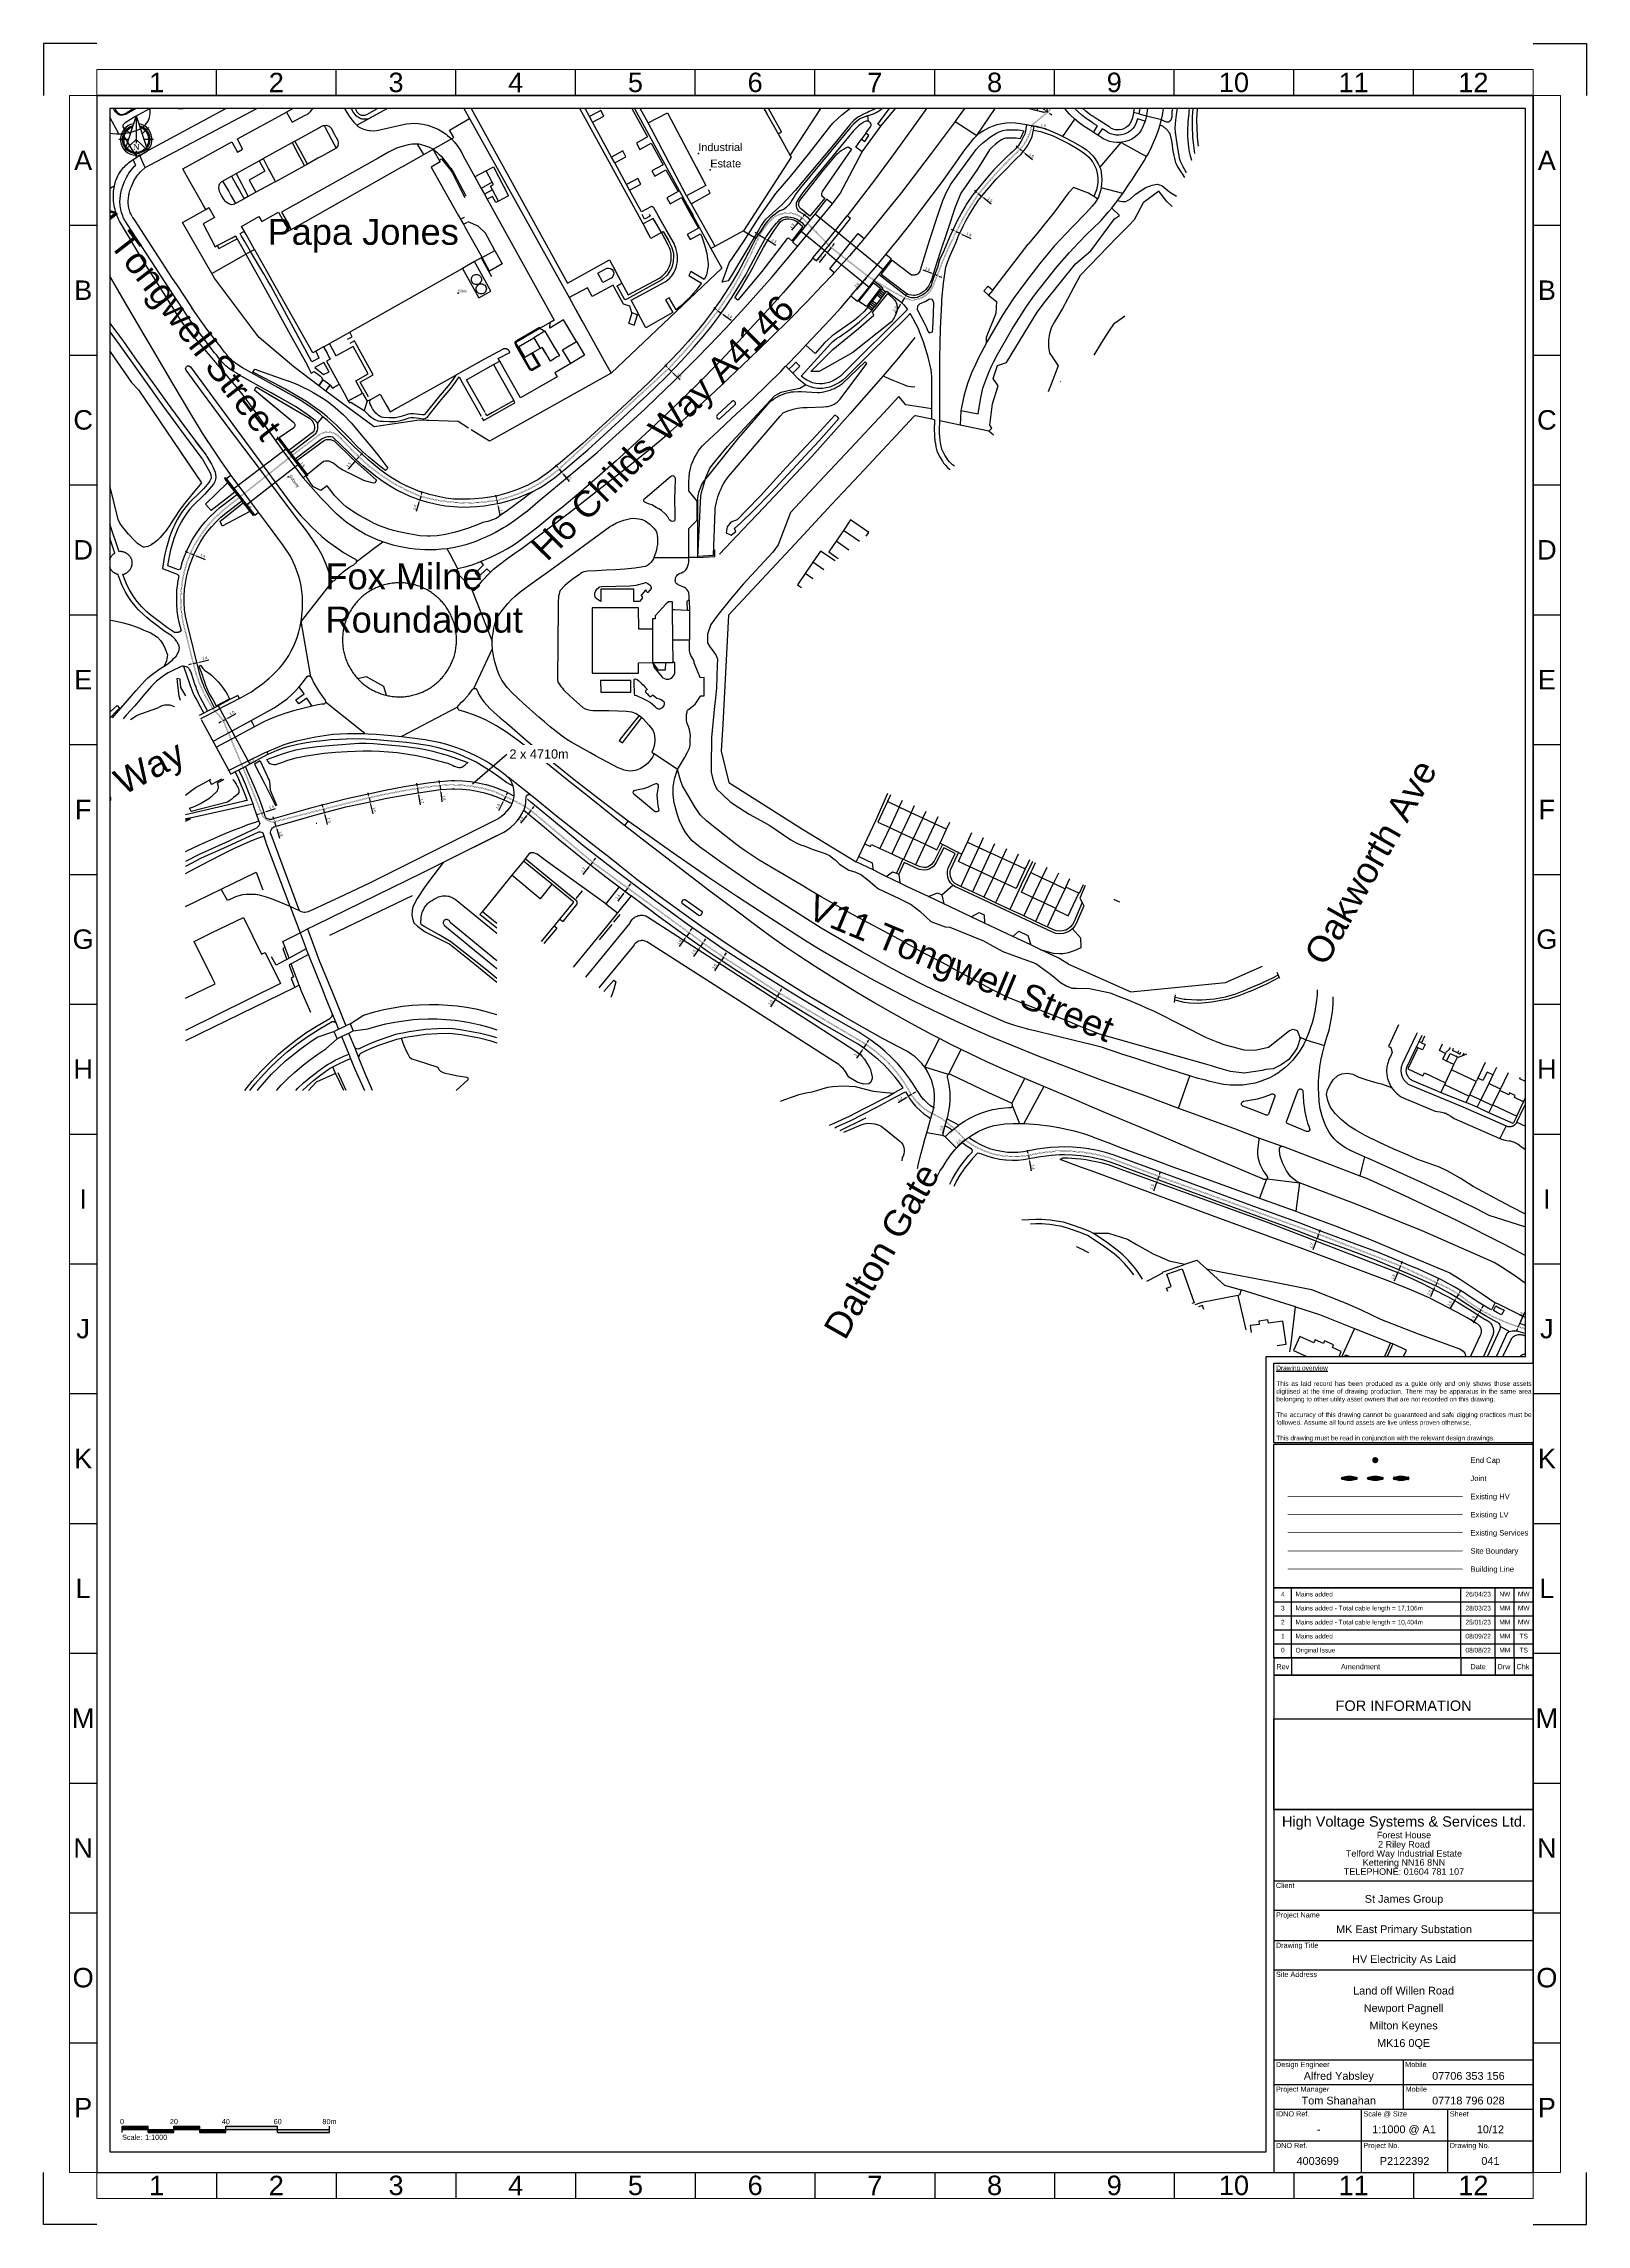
# Paper-space layout 'Sheet 10' of a CAD drawing. Header units: millimetres. Extents: x -20 to 575, y -20 to 821.
# The model-space entities are those that its viewports show. They can reach past a viewport. Long polylines and large blocks are cut down to what shows.
import ezdxf
from ezdxf import colors
from ezdxf.entities.mleader import LeaderData, LeaderLine
from ezdxf.enums import TextEntityAlignment as Align
from ezdxf.math import Vec2, Vec3

# ---------------------------------------------------------------- set-up
doc = ezdxf.new("R2010")
doc.units = ezdxf.units.MM
doc.header["$LTSCALE"] = 0.25
doc.linetypes.add('DASHED', pattern=[19.05, 12.7, -6.35])
doc.linetypes.add('DASHED2', pattern=[9.525, 6.35, -3.175])
for name, color, linetype in [('00 Text', 7, 'Continuous'), ('E HVSS As Laid Dimensions', 30, 'Continuous'), ('E HVSS As Laid HV', 10, 'Continuous'), ('E HVSS As Laid LV', 90, 'Continuous'), ('E HVSS As Laid LV Services', 5, 'DASHED'), ('G HVSS Text', 7, 'Continuous'), ('X HVSS Building Outline', 130, 'Continuous'), ('X HVSS Site Background', 8, 'Continuous'), ('X HVSS Site Outline', 210, 'Continuous'), ('Z HVSS BORDER', 7, 'Continuous'), ('Z HVSS Drawing Border', 7, 'Continuous'), ('Z HVSS Legend', 7, 'Continuous')]:
    doc.layers.add(name, color=color, linetype=linetype)
doc.layers.add('Z HVSS V PORT', color=9, linetype='Continuous', plot=False)
doc.styles.add('Arial', font='arial.ttf')
doc.styles.add('DE172433-F6F7-4C85-BB91-2B', font='arial.ttf', dxfattribs={"height": 0.2})
doc.styles.add('North', font='CENTURY.TTF', dxfattribs={"height": 2.4})
doc.styles.get("Standard").update_dxf_attribs({"font": 'arial.ttf'})
doc.dimstyles.new('HVSS AsLaid', dxfattribs={"dimtxt": 1, "dimasz": 1, "dimexe": 0, "dimexo": 0, "dimgap": 0.5, "dimtad": 1, "dimdec": 1, "dimzin": 1, "dimdsep": 46, "dimtxsty": 'Arial', "dimcen": 0.09, "dimadec": 0, "dimazin": 0, "dimtfac": 1, "dimtdec": 1, "dimtmove": 0, "dimatfit": 3, "dimfxl": 1, "dimtolj": 1, "dimtzin": 0, "dimarcsym": 0})
picture_1 = doc.add_image_def('image1.jpg', size_in_pixel=(703, 246))

# ---------------------------------------------------------------- blocks, each defined once
blk = doc.blocks.new('HVSS_ADDRESS')
at = {"layer": 'Z HVSS BORDER', "color": 7, "linetype": 'Continuous'}
for s, height, p in [('High Voltage Systems & Services Ltd.', 2, (0.08, 3.57)), ('Forest House', 1.25, (0.08, 1.32)), ('2 Riley Road', 1.25, (0.08, -0.47)), ('Telford Way Industrial Estate', 1.25, (0.08, -2.22)), ('Kettering NN16 8NN', 1.25, (0.08, -3.97)), ('TELEPHONE: 01604 781 107', 1.25, (0.08, -5.72))]:
    blk.add_text(s, height=height, dxfattribs=at).set_placement(p, align=Align.CENTER)
blk = doc.blocks.new('*T302')
at = {"layer": 'Defpoints', "color": 8, "linetype": 'ByBlock', "lineweight": 0, "transparency": 16777216}
for p, q in [((0, 10), (554, 10)), ((0, 0), (0, 10)), ((554, 0), (554, 10))]:
    blk.add_line(p, q, dxfattribs=at)
at = {"layer": 'Z HVSS BORDER', "color": 0, "linetype": 'ByBlock', "lineweight": -2, "transparency": 16777216}
for p, q in [((46.17, 0), (46.17, 10)), ((92.33, 0), (92.33, 10)), ((138.5, 0), (138.5, 10)), ((184.67, 0), (184.67, 10)), ((230.83, 0), (230.83, 10)), ((277, 0), (277, 10)), ((323.17, 0), (323.17, 10)), ((369.33, 0), (369.33, 10)), ((415.5, 0), (415.5, 10)), ((461.67, 0), (461.67, 10)), ((507.83, 0), (507.83, 10)), ((0, 0), (554, 0))]:
    blk.add_line(p, q, dxfattribs=at)
at = {"layer": 'Z HVSS BORDER', "color": 0, "transparency": 16777216, "char_height": 7.5, "width": 46.1667, "attachment_point": 5}
for s, insert in [('1', (23.08, 5)), ('2', (69.25, 5)), ('3', (115.42, 5)), ('4', (161.58, 5)), ('5', (207.75, 5)), ('6', (253.92, 5)), ('7', (300.08, 5)), ('8', (346.25, 5)), ('9', (392.42, 5)), ('10', (438.58, 5)), ('11', (484.75, 5)), ('12', (530.92, 5))]:
    blk.add_mtext(s, dxfattribs=dict(at, insert=insert))
blk = doc.blocks.new('*T303')
at = {"layer": 'Defpoints', "color": 8, "linetype": 'ByBlock', "lineweight": 0, "transparency": 16777216}
for p, q in [((0, 0), (10.5, 0)), ((0, 0), (0, -801)), ((0, -801), (10.5, -801))]:
    blk.add_line(p, q, dxfattribs=at)
at = {"layer": 'Z HVSS BORDER', "color": 0, "linetype": 'ByBlock', "lineweight": -2, "transparency": 16777216}
for p, q in [((10.5, 0), (10.5, -801)), ((0, -50.0625), (10.5, -50.0625)), ((0, -100.125), (10.5, -100.125)), ((0, -150.1875), (10.5, -150.1875)), ((0, -200.25), (10.5, -200.25)), ((0, -250.3125), (10.5, -250.3125)), ((0, -300.375), (10.5, -300.375)), ((0, -350.4375), (10.5, -350.4375)), ((0, -400.5), (10.5, -400.5)), ((0, -450.5625), (10.5, -450.5625)), ((0, -500.625), (10.5, -500.625)), ((0, -550.6875), (10.5, -550.6875)), ((0, -600.75), (10.5, -600.75)), ((0, -650.8125), (10.5, -650.8125)), ((0, -700.875), (10.5, -700.875)), ((0, -750.9375), (10.5, -750.9375))]:
    blk.add_line(p, q, dxfattribs=at)
at = {"layer": 'Z HVSS BORDER', "color": 0, "transparency": 16777216, "char_height": 7.5, "width": 7.5, "attachment_point": 5}
for s, insert in [('A', (5.25, -25.03125)), ('B', (5.25, -75.09375)), ('C', (5.25, -125.15625)), ('D', (5.25, -175.21875)), ('E', (5.25, -225.28125)), ('F', (5.25, -275.34375)), ('G', (5.25, -325.40625)), ('H', (5.25, -375.46875)), ('I', (5.25, -425.53125)), ('J', (5.25, -475.59375)), ('K', (5.25, -525.65625)), ('L', (5.25, -575.71875)), ('M', (5.25, -625.78125)), ('N', (5.25, -675.84375)), ('O', (5.25, -725.90625)), ('P', (5.25, -775.96875))]:
    blk.add_mtext(s, dxfattribs=dict(at, insert=insert))
blk = doc.blocks.new('*T304')
at = {"layer": 'Defpoints', "color": 8, "linetype": 'ByBlock', "lineweight": 0, "transparency": 16777216}
for p, q in [((0, 0), (10.5, 0)), ((10.5, 0), (10.5, -801)), ((0, -801), (10.5, -801))]:
    blk.add_line(p, q, dxfattribs=at)
at = {"layer": 'Z HVSS BORDER', "color": 0, "linetype": 'ByBlock', "lineweight": -2, "transparency": 16777216}
for p, q in [((0, 0), (0, -801)), ((0, -50.0625), (10.5, -50.0625)), ((0, -100.125), (10.5, -100.125)), ((0, -150.1875), (10.5, -150.1875)), ((0, -200.25), (10.5, -200.25)), ((0, -250.3125), (10.5, -250.3125)), ((0, -300.375), (10.5, -300.375)), ((0, -350.4375), (10.5, -350.4375)), ((0, -400.5), (10.5, -400.5)), ((0, -450.5625), (10.5, -450.5625)), ((0, -500.625), (10.5, -500.625)), ((0, -550.6875), (10.5, -550.6875)), ((0, -600.75), (10.5, -600.75)), ((0, -650.8125), (10.5, -650.8125)), ((0, -700.875), (10.5, -700.875)), ((0, -750.9375), (10.5, -750.9375))]:
    blk.add_line(p, q, dxfattribs=at)
at = {"layer": 'Z HVSS BORDER', "color": 0, "transparency": 16777216, "char_height": 7.5, "width": 7.5, "attachment_point": 5}
for s, insert in [('A', (5.25, -25.03125)), ('B', (5.25, -75.09375)), ('C', (5.25, -125.15625)), ('D', (5.25, -175.21875)), ('E', (5.25, -225.28125)), ('F', (5.25, -275.34375)), ('G', (5.25, -325.40625)), ('H', (5.25, -375.46875)), ('I', (5.25, -425.53125)), ('J', (5.25, -475.59375)), ('K', (5.25, -525.65625)), ('L', (5.25, -575.71875)), ('M', (5.25, -625.78125)), ('N', (5.25, -675.84375)), ('O', (5.25, -725.90625)), ('P', (5.25, -775.96875))]:
    blk.add_mtext(s, dxfattribs=dict(at, insert=insert))
blk = doc.blocks.new('*T305')
at = {"layer": 'Defpoints', "color": 8, "linetype": 'ByBlock', "lineweight": 0, "transparency": 16777216}
for p, q in [((0, 0), (0, -10)), ((554, 0), (554, -10)), ((0, -10), (554, -10))]:
    blk.add_line(p, q, dxfattribs=at)
at = {"layer": 'Z HVSS BORDER', "color": 0, "linetype": 'ByBlock', "lineweight": -2, "transparency": 16777216}
for p, q in [((0, 0), (554, 0)), ((46.17, 0), (46.17, -10)), ((92.33, 0), (92.33, -10)), ((138.5, 0), (138.5, -10)), ((184.67, 0), (184.67, -10)), ((230.83, 0), (230.83, -10)), ((277, 0), (277, -10)), ((323.17, 0), (323.17, -10)), ((369.33, 0), (369.33, -10)), ((415.5, 0), (415.5, -10)), ((461.67, 0), (461.67, -10)), ((507.83, 0), (507.83, -10))]:
    blk.add_line(p, q, dxfattribs=at)
at = {"layer": 'Z HVSS BORDER', "color": 0, "transparency": 16777216, "char_height": 7.5, "width": 46.1667, "attachment_point": 5}
for s, insert in [('1', (23.08, -5)), ('2', (69.25, -5)), ('3', (115.42, -5)), ('4', (161.58, -5)), ('5', (207.75, -5)), ('6', (253.92, -5)), ('7', (300.08, -5)), ('8', (346.25, -5)), ('9', (392.42, -5)), ('10', (438.58, -5)), ('11', (484.75, -5)), ('12', (530.92, -5))]:
    blk.add_mtext(s, dxfattribs=dict(at, insert=insert))
blk = doc.blocks.new('A1P')
at = {"layer": 'Z HVSS BORDER'}
for points in [[(0, 821), (-20.5, 821), (-20.5, 801)], [(554, 821), (574.5, 821), (574.5, 801)], [(0, -20), (-20.5, -20), (-20.5, 0)], [(554, -20), (574.5, -20), (574.5, 0)]]:
    blk.add_lwpolyline(points, dxfattribs=at)
blk.add_lwpolyline([(554, 0), (554, 801), (0, 801), (0, 0)], close=True, dxfattribs=at)
for name, p in [('*T302', (0, 801)), ('*T303', (-10.5, 801)), ('*T304', (554, 801)), ('*T305', (0, 0))]:
    blk.add_blockref(name, p)
blk = doc.blocks.new('Tom Shanahan')
at = {"layer": 'Z HVSS BORDER', "style": 'Arial'}
for s, p in [('Tom Shanahan', (-25, -6.17)), ('07718 796 028', (25, -6.17))]:
    blk.add_text(s, height=3, dxfattribs=at).set_placement(p, align=Align.MIDDLE_CENTER)
blk = doc.blocks.new('James Desilva')
at = {"layer": 'Z HVSS BORDER', "style": 'Arial'}
for s, p in [('James Desilva', (-25, -6)), ('07469 713 503', (25, -6))]:
    blk.add_text(s, height=3, dxfattribs=at).set_placement(p, align=Align.MIDDLE_CENTER)
blk = doc.blocks.new('Richard Parkes')
at = {"layer": 'Z HVSS BORDER', "style": 'Arial'}
for s, p in [('Richard Parkes', (-25, -6)), ('07851 190 301', (25, -6))]:
    blk.add_text(s, height=3, dxfattribs=at).set_placement(p, align=Align.MIDDLE_CENTER)
blk = doc.blocks.new('Darren Smith')
at = {"layer": 'Z HVSS BORDER', "style": 'Arial'}
for s, p in [('Darren Smith', (-25, -6)), ('07719 513 737', (25, -6))]:
    blk.add_text(s, height=3, dxfattribs=at).set_placement(p, align=Align.MIDDLE_CENTER)
blk = doc.blocks.new('Elec-001')
at = {"layer": 'Z HVSS BORDER', "style": 'Arial'}
for s, p in [('Electrical Design', (-50, 82)), ('001', (-17, 4))]:
    blk.add_text(s, height=3, dxfattribs=at).set_placement(p, align=Align.MIDDLE_CENTER)
blk = doc.blocks.new('Elec-010')
at = {"layer": 'Z HVSS BORDER', "style": 'Arial'}
for s, p in [('Cable Route Plan', (-50, 82)), ('010', (-17, 4))]:
    blk.add_text(s, height=3, dxfattribs=at).set_placement(p, align=Align.MIDDLE_CENTER)
blk = doc.blocks.new('CS-110')
at = {"layer": 'Z HVSS BORDER', "style": 'Arial'}
for s, p in [('Combined Services Drawing', (-50, 82)), ('110', (-17, 4))]:
    blk.add_text(s, height=3, dxfattribs=at).set_placement(p, align=Align.MIDDLE_CENTER)
blk = doc.blocks.new('Elec-030(Meter)')
at = {"layer": 'Z HVSS BORDER', "style": 'Arial'}
for s, p in [('Meter Room Layout', (-50, 82)), ('030', (-17, 4))]:
    blk.add_text(s, height=3, dxfattribs=at).set_placement(p, align=Align.MIDDLE_CENTER)
blk = doc.blocks.new('Elec-030(Riser)')
at = {"layer": 'Z HVSS BORDER', "style": 'Arial'}
for s, p in [('Riser Layouts', (-50, 82)), ('030', (-17, 4))]:
    blk.add_text(s, height=3, dxfattribs=at).set_placement(p, align=Align.MIDDLE_CENTER)
blk = doc.blocks.new('Elec-040')
at = {"layer": 'Z HVSS BORDER', "style": 'Arial'}
for s, p in [('LV Electricity As Laid', (-50, 82)), ('040', (-17, 4))]:
    blk.add_text(s, height=3, dxfattribs=at).set_placement(p, align=Align.MIDDLE_CENTER)
blk = doc.blocks.new('Elec-041')
at = {"layer": 'Z HVSS BORDER', "style": 'Arial'}
for s, p in [('HV Electricity As Laid', (-49.83, 82.31)), ('041', (-16.51, 4.46))]:
    blk.add_text(s, height=3, dxfattribs=at).set_placement(p, align=Align.MIDDLE_CENTER)
blk = doc.blocks.new('Daniel Scott')
at = {"layer": 'Z HVSS BORDER', "style": 'Arial'}
for s, p in [('Daniel Scott', (-25, -6)), ('07701 371 001', (25, -6))]:
    blk.add_text(s, height=3, dxfattribs=at).set_placement(p, align=Align.MIDDLE_CENTER)
blk = doc.blocks.new('Gas-201')
at = {"layer": 'Z HVSS BORDER', "style": 'Arial'}
for s, p in [('Gas Design', (-50, 82)), ('201', (-17, 4))]:
    blk.add_text(s, height=3, dxfattribs=at).set_placement(p, align=Align.MIDDLE_CENTER)
blk = doc.blocks.new('Gas-210')
at = {"layer": 'Z HVSS BORDER', "style": 'Arial'}
for s, p in [('Gas Pipe Route Plan', (-50, 82)), ('210', (-17, 4))]:
    blk.add_text(s, height=3, dxfattribs=at).set_placement(p, align=Align.MIDDLE_CENTER)
blk = doc.blocks.new('Gas-220')
at = {"layer": 'Z HVSS BORDER', "style": 'Arial'}
for s, p in [('PRI Base Detail', (-50, 82)), ('220', (-17, 4))]:
    blk.add_text(s, height=3, dxfattribs=at).set_placement(p, align=Align.MIDDLE_CENTER)
blk = doc.blocks.new('Gas-230(meter)')
at = {"layer": 'Z HVSS BORDER', "style": 'Arial'}
for s, p in [('Meter Room Layout', (-50, 82)), ('230', (-17, 4))]:
    blk.add_text(s, height=3, dxfattribs=at).set_placement(p, align=Align.MIDDLE_CENTER)
blk = doc.blocks.new('Gas-230(Riser)')
at = {"layer": 'Z HVSS BORDER', "style": 'Arial'}
for s, p in [('Riser Layout', (-50, 82)), ('230', (-17, 4))]:
    blk.add_text(s, height=3, dxfattribs=at).set_placement(p, align=Align.MIDDLE_CENTER)
blk = doc.blocks.new('Gas-240')
at = {"layer": 'Z HVSS BORDER', "style": 'Arial'}
for s, p in [('Gas As Laid', (-50, 82)), ('240', (-17, 4))]:
    blk.add_text(s, height=3, dxfattribs=at).set_placement(p, align=Align.MIDDLE_CENTER)
blk = doc.blocks.new('Gas-241')
at = {"layer": 'Z HVSS BORDER', "style": 'Arial'}
for s, p in [('CSEP As Laid', (-50, 82)), ('241', (-17, 4))]:
    blk.add_text(s, height=3, dxfattribs=at).set_placement(p, align=Align.MIDDLE_CENTER)
blk = doc.blocks.new('Wat-310')
at = {"layer": 'Z HVSS BORDER', "style": 'Arial'}
for s, p in [('Pipe Route Plan', (-50, 82)), ('310', (-17, 4))]:
    blk.add_text(s, height=3, dxfattribs=at).set_placement(p, align=Align.MIDDLE_CENTER)
blk = doc.blocks.new('Wat-310(GA)')
at = {"layer": 'Z HVSS BORDER', "style": 'Arial'}
for s, p in [('General Arrangement', (-50, 82)), ('310', (-17, 4))]:
    blk.add_text(s, height=3, dxfattribs=at).set_placement(p, align=Align.MIDDLE_CENTER)
blk = doc.blocks.new('Elec-010(Sub)')
at = {"layer": 'Z HVSS BORDER', "style": 'Arial'}
for s, p in [('Substation Location & Cable Route Plan', (-50, 82)), ('010', (-17, 4))]:
    blk.add_text(s, height=3, dxfattribs=at).set_placement(p, align=Align.MIDDLE_CENTER)
blk = doc.blocks.new('Gas-201(SLD)')
at = {"layer": 'Z HVSS BORDER', "style": 'Arial'}
for s, p in [('Single Line Diagram', (-50, 82)), ('201', (-17, 4))]:
    blk.add_text(s, height=3, dxfattribs=at).set_placement(p, align=Align.MIDDLE_CENTER)
blk = doc.blocks.new('Gas-210(GA)')
at = {"layer": 'Z HVSS BORDER', "style": 'Arial'}
for s, p in [('General Arrangement', (-50, 82)), ('210', (-17, 4))]:
    blk.add_text(s, height=3, dxfattribs=at).set_placement(p, align=Align.MIDDLE_CENTER)
blk = doc.blocks.new('Tel-410')
at = {"layer": 'Z HVSS BORDER', "style": 'Arial'}
for s, p in [('Duct Route Plan', (-50, 82)), ('410', (-17, 4))]:
    blk.add_text(s, height=3, dxfattribs=at).set_placement(p, align=Align.MIDDLE_CENTER)
blk = doc.blocks.new('Tel-410(GA)')
at = {"layer": 'Z HVSS BORDER', "style": 'Arial'}
for s, p in [('General Arrangement', (-50, 82)), ('410', (-17, 4))]:
    blk.add_text(s, height=3, dxfattribs=at).set_placement(p, align=Align.MIDDLE_CENTER)
blk = doc.blocks.new('M.Buckby')
at = {"layer": 'Z HVSS BORDER', "style": 'Arial'}
for s, p in [('Mark Buckby', (-25, -6)), ('07730 685 216', (25, -6))]:
    blk.add_text(s, height=3, dxfattribs=at).set_placement(p, align=Align.MIDDLE_CENTER)
blk = doc.blocks.new('Andy Billings')
at = {"layer": 'Z HVSS BORDER', "style": 'Arial'}
for s, p in [('Andy Billings', (-25, -6)), ('01604 781 107', (25, -6))]:
    blk.add_text(s, height=3, dxfattribs=at).set_placement(p, align=Align.MIDDLE_CENTER)
blk = doc.blocks.new('Jonny Linnell')
at = {"layer": 'Z HVSS BORDER', "style": 'Arial'}
for s, p in [('Jonny Linnell', (-25, -6)), ('07719 531 605', (25, -6))]:
    blk.add_text(s, height=3, dxfattribs=at).set_placement(p, align=Align.MIDDLE_CENTER)
blk = doc.blocks.new('Elec-010(CRP & ED)')
at = {"layer": 'Z HVSS BORDER', "style": 'Arial'}
for s, p in [('Cable Route Plan & Electrical Design', (-50, 82)), ('010', (-17, 4))]:
    blk.add_text(s, height=3, dxfattribs=at).set_placement(p, align=Align.MIDDLE_CENTER)
blk = doc.blocks.new('Elec-031')
at = {"layer": 'Z HVSS BORDER', "style": 'Arial'}
for s, p in [('Laterals Layout', (-50, 82)), ('031', (-17, 4))]:
    blk.add_text(s, height=3, dxfattribs=at).set_placement(p, align=Align.MIDDLE_CENTER)
blk = doc.blocks.new('Alfred Yabsley')
at = {"layer": 'Z HVSS BORDER', "style": 'Arial'}
for s, p in [('Alfred Yabsley', (-25, -6.17)), ('07706 353 156', (25, -6.17))]:
    blk.add_text(s, height=3, dxfattribs=at).set_placement(p, align=Align.MIDDLE_CENTER)
blk = doc.blocks.new('Callum Coulthard')
at = {"layer": 'Z HVSS BORDER', "style": 'Arial'}
for s, p in [('Callum Coulthard', (-25, -6)), ('07719 532 465', (25, -6))]:
    blk.add_text(s, height=3, dxfattribs=at).set_placement(p, align=Align.MIDDLE_CENTER)
blk = doc.blocks.new('Joe Black')
at = {"layer": 'Z HVSS BORDER', "style": 'Arial'}
for s, p in [('Joe Black', (-25, -6)), ('07596 855 257', (25, -6))]:
    blk.add_text(s, height=3, dxfattribs=at).set_placement(p, align=Align.MIDDLE_CENTER)
blk = doc.blocks.new('Cameron Bellamy')
at = {"layer": 'Z HVSS BORDER', "style": 'Arial'}
for s, p in [('Cameron Bellamy', (-25, -6)), ('07821 640 456', (25, -6))]:
    blk.add_text(s, height=3, dxfattribs=at).set_placement(p, align=Align.MIDDLE_CENTER)
blk = doc.blocks.new('Manu Mathew')
at = {"layer": 'Z HVSS BORDER', "style": 'Arial'}
for s, p in [('Manu Mathew', (-25, -6)), ('07548 833 134', (25, -6))]:
    blk.add_text(s, height=3, dxfattribs=at).set_placement(p, align=Align.MIDDLE_CENTER)
blk = doc.blocks.new('Prakash Halai')
at = {"layer": 'Z HVSS BORDER', "style": 'Arial'}
for s, p in [('Prakash Halai', (-25, -6)), ('07874 870 179', (25, -6))]:
    blk.add_text(s, height=3, dxfattribs=at).set_placement(p, align=Align.MIDDLE_CENTER)
blk = doc.blocks.new('Nikita Wells')
at = {"layer": 'Z HVSS BORDER', "style": 'Arial'}
for s, p in [('Nikita Wells', (-25, -6)), ('07394 565 992', (25, -6))]:
    blk.add_text(s, height=3, dxfattribs=at).set_placement(p, align=Align.MIDDLE_CENTER)
blk = doc.blocks.new('Pete Stait')
at = {"layer": 'Z HVSS BORDER', "style": 'Arial'}
for s, p in [('Pete Stait', (-25, -6)), ('07821 655 700', (25, -6))]:
    blk.add_text(s, height=3, dxfattribs=at).set_placement(p, align=Align.MIDDLE_CENTER)
blk = doc.blocks.new('Andrew Mcdonald')
at = {"layer": 'Z HVSS BORDER', "style": 'Arial'}
for s, p in [('Andrew Mcdonald', (-25, -6)), ('07541 622 508', (25, -6))]:
    blk.add_text(s, height=3, dxfattribs=at).set_placement(p, align=Align.MIDDLE_CENTER)
blk = doc.blocks.new('Elliot Hanney')
at = {"layer": 'Z HVSS BORDER', "style": 'Arial'}
for s, p in [('Elliot Hanney', (-25, -6)), ('07548 838 740', (25, -6))]:
    blk.add_text(s, height=3, dxfattribs=at).set_placement(p, align=Align.MIDDLE_CENTER)
blk = doc.blocks.new('Jim Theobald')
at = {"layer": 'Z HVSS BORDER', "style": 'Arial'}
for s, p in [('Jim Theobald', (-25, -6)), ('07548 838 738', (25, -6))]:
    blk.add_text(s, height=3, dxfattribs=at).set_placement(p, align=Align.MIDDLE_CENTER)
blk = doc.blocks.new('John Leite')
at = {"layer": 'Z HVSS BORDER', "style": 'Arial'}
for s, p in [('John Leite', (-25, -6)), ('07874 878 505', (25, -6))]:
    blk.add_text(s, height=3, dxfattribs=at).set_placement(p, align=Align.MIDDLE_CENTER)
blk = doc.blocks.new('Marcus Williams')
at = {"layer": 'Z HVSS BORDER', "style": 'Arial'}
for s, p in [('Marcus Williams', (-25, -6)), ('07706 334 635', (25, -6))]:
    blk.add_text(s, height=3, dxfattribs=at).set_placement(p, align=Align.MIDDLE_CENTER)
blk = doc.blocks.new('Mark Bidwell')
at = {"layer": 'Z HVSS BORDER', "style": 'Arial'}
for s, p in [('Mark Bidwell', (-25, -6)), ('07566 790 128', (25, -6))]:
    blk.add_text(s, height=3, dxfattribs=at).set_placement(p, align=Align.MIDDLE_CENTER)
blk = doc.blocks.new('Matt Buxton')
at = {"layer": 'Z HVSS BORDER', "style": 'Arial'}
for s, p in [('Matt Buxton', (-25, -6)), ('07548 830 362', (25, -6))]:
    blk.add_text(s, height=3, dxfattribs=at).set_placement(p, align=Align.MIDDLE_CENTER)
blk = doc.blocks.new('Mike Turner')
at = {"layer": 'Z HVSS BORDER', "style": 'Arial'}
for s, p in [('Mike Turner', (-25, -6)), ('07596 857 914', (25, -6))]:
    blk.add_text(s, height=3, dxfattribs=at).set_placement(p, align=Align.MIDDLE_CENTER)
blk = doc.blocks.new('Rachel Nead')
at = {"layer": 'Z HVSS BORDER', "style": 'Arial'}
for s, p in [('Rachel Nead', (-25, -6)), ('07719 512 511', (25, -6))]:
    blk.add_text(s, height=3, dxfattribs=at).set_placement(p, align=Align.MIDDLE_CENTER)
blk = doc.blocks.new('*U1663')
at = {"layer": 'Z HVSS BORDER'}
for points in [[(554, 198.45), (454, 198.45)], [(554, 198.45), (454, 198.45)], [(454, 198.45), (454, 0)], [(460.83, 198.45), (460.83, 191.74)], [(526.14, 198.45), (526.14, 191.74)], [(539.37, 198.45), (539.37, 191.74)], [(546.68, 198.45), (546.68, 191.74)], [(454, 191.74), (554, 191.74)], [(554, 191.74), (454, 191.74)], [(454, 175.01), (554, 175.01)], [(454, 140.01), (554, 140.01)], [(454, 112.49), (554, 112.49)], [(454, 101.12), (554, 101.12)], [(454, 89.43), (554, 89.43)], [(454, 78.23), (554, 78.23)], [(454, 43.44), (554, 43.44)], [(504, 24.41), (504, 43.44)], [(454, 33.92), (554, 33.92)], [(454, 24.41), (554, 24.41)], [(487.73, 0), (487.73, 24.41)], [(521.03, 0), (521.03, 24.41)], [(454, 12.2), (554, 12.2)]]:
    blk.add_lwpolyline(points, dxfattribs=at)
at = {"color": 63, "true_color": 0xbada55}
blk.add_blockref('A1P', (0, 0), dxfattribs=at)
for name, p, xscale, yscale, zscale in [('Wat-310(GA)', (454, 89.43), 9.99999999976335e-06, 9.99999999976335e-06, 9.99999999976335e-06), ('Elec-010(Sub)', (454, 89.43), 9.99999999976335e-06, 9.99999999976335e-06, 9.99999999976335e-06), ('Gas-201(SLD)', (454, 89.43), 9.99999999976335e-06, 9.99999999976335e-06, 9.99999999976335e-06), ('Gas-210(GA)', (454, 89.43), 9.99999999976335e-06, 9.99999999976335e-06, 9.99999999976335e-06), ('Tel-410', (454, 89.43), 9.99999999976335e-06, 9.99999999976335e-06, 9.99999999976335e-06), ('Tel-410(GA)', (454, 89.43), 9.99999999976335e-06, 9.99999999976335e-06, 9.99999999976335e-06), ('Elec-010(CRP & ED)', (454, 89.43), 9.999999999763987e-06, 9.999999999763987e-06, 9.999999999763987e-06), ('Elec-031', (454, 89.43), 9.99999999976335e-06, 9.99999999976335e-06, 9.99999999976335e-06), ('Jonny Linnell', (454, 43.44), 1.999999999952834e-05, 1.999999999952834e-05, 1.999999999952834e-05), ('Andy Billings', (504, 43.44), 1.999999999952633e-05, 1.999999999952633e-05, 1.999999999952633e-05)]:
    blk.add_blockref(name, p, dxfattribs=dict(at, xscale=xscale, yscale=yscale, zscale=zscale))
for name, p, xscale, yscale, zscale in [('Andrew Mcdonald', (454, 43.44), 1.99999999995267e-05, 1.99999999995267e-05, 1.99999999995267e-05), ('Elliot Hanney', (454, 43.44), 1.99999999995267e-05, 1.99999999995267e-05, 1.99999999995267e-05), ('Jim Theobald', (454, 43.44), 1.999999999952843e-05, 1.999999999952843e-05, 1.999999999952843e-05), ('John Leite', (454, 43.44), 1.999999999952843e-05, 1.999999999952843e-05, 1.999999999952843e-05), ('Marcus Williams', (454, 43.44), 1.999999999952843e-05, 1.999999999952843e-05, 1.999999999952843e-05), ('Mark Bidwell', (454, 43.44), 3.99999999981068e-10, 3.99999999981068e-10, 3.99999999981068e-10), ('Matt Buxton', (454, 43.44), 1.999999999952843e-05, 1.999999999952843e-05, 1.999999999952843e-05), ('Mike Turner', (454, 43.44), 1.999999999952843e-05, 1.999999999952843e-05, 1.999999999952843e-05), ('Rachel Nead', (454, 43.44), 1.999999999952843e-05, 1.999999999952843e-05, 1.999999999952843e-05), ('Callum Coulthard', (504, 43.44), 1.999999999952633e-05, 1.999999999952633e-05, 1.999999999952633e-05), ('Joe Black', (504, 43.44), 1.99999999995267e-05, 1.99999999995267e-05, 1.99999999995267e-05), ('Cameron Bellamy', (504, 43.44), 1.999999999952633e-05, 1.999999999952633e-05, 1.999999999952633e-05), ('Manu Mathew', (504, 43.44), 1.99999999995267e-05, 1.99999999995267e-05, 1.99999999995267e-05), ('Prakash Halai', (504, 43.44), 1.999999999952633e-05, 1.999999999952633e-05, 1.999999999952633e-05), ('Nikita Wells', (504, 43.44), 1.999999999952633e-05, 1.999999999952633e-05, 1.999999999952633e-05), ('Pete Stait', (504, 43.44), 3.999999999810533e-10, 3.999999999810533e-10, 3.999999999810533e-10)]:
    blk.add_blockref(name, p, dxfattribs=dict(xscale=xscale, yscale=yscale, zscale=zscale))
blk.add_blockref('Alfred Yabsley', (504, 43.44))
at = {"layer": 'Z HVSS BORDER'}
for name, p, xscale, yscale, zscale in [('HVSS_ADDRESS', (503.98, 126.25), 2, 2, 2), ('Elec-001', (454, 89.43), 9.99999999976335e-06, 9.99999999976335e-06, 9.99999999976335e-06), ('Elec-010', (454, 89.43), 9.999999999763987e-06, 9.999999999763987e-06, 9.999999999763987e-06), ('CS-110', (454, 89.43), 9.99999999976335e-06, 9.99999999976335e-06, 9.99999999976335e-06), ('Elec-030(Meter)', (454, 89.43), 9.999999999763987e-06, 9.999999999763987e-06, 9.999999999763987e-06), ('Elec-030(Riser)', (454, 89.43), 9.999999999763987e-06, 9.999999999763987e-06, 9.999999999763987e-06), ('Elec-040', (454, 89.43), 9.999999999763531e-06, 9.999999999763531e-06, 9.999999999763531e-06), ('Gas-201', (454, 89.43), 9.999999999763987e-06, 9.999999999763987e-06, 9.999999999763987e-06), ('Gas-210', (454, 89.43), 9.99999999976335e-06, 9.99999999976335e-06, 9.99999999976335e-06), ('Gas-220', (454, 89.43), 9.999999999763987e-06, 9.999999999763987e-06, 9.999999999763987e-06), ('Gas-230(meter)', (454, 89.43), 9.99999999976335e-06, 9.99999999976335e-06, 9.99999999976335e-06), ('Gas-230(Riser)', (454, 89.43), 9.999999999763987e-06, 9.999999999763987e-06, 9.999999999763987e-06), ('Gas-240', (454, 89.43), 9.99999999976335e-06, 9.99999999976335e-06, 9.99999999976335e-06), ('Gas-241', (454, 89.43), 9.999999999763987e-06, 9.999999999763987e-06, 9.999999999763987e-06), ('Wat-310', (454, 89.43), 9.999999999763987e-06, 9.999999999763987e-06, 9.999999999763987e-06), ('Daniel Scott', (504, 43.44), 1.99999999995267e-05, 1.99999999995267e-05, 1.99999999995267e-05), ('James Desilva', (504, 33.92), 1.999999999952706e-05, 1.999999999952706e-05, 1.999999999952706e-05), ('Richard Parkes', (504, 33.92), 1.999999999952815e-05, 1.999999999952815e-05, 1.999999999952815e-05), ('Darren Smith', (504, 33.92), 1.999999999952815e-05, 1.999999999952815e-05, 1.999999999952815e-05)]:
    blk.add_blockref(name, p, dxfattribs=dict(at, xscale=xscale, yscale=yscale, zscale=zscale))
for name, p in [('Elec-041', (554, 0)), ('Tom Shanahan', (504, 33.92))]:
    blk.add_blockref(name, p, dxfattribs=at)
at = {"layer": 'Z HVSS BORDER', "color": 63, "true_color": 0xbada55, "xscale": 1.999999999952761e-05, "yscale": 1.999999999952761e-05, "zscale": 1.999999999952761e-05}
blk.add_blockref('M.Buckby', (503, 33.92), dxfattribs=at)
at = {"layer": 'Z HVSS BORDER', "style": 'Arial'}
for s, p in [('Rev', (457.42, 195.09)), ('Amendment', (487.37, 195.09)), ('Date', (532.76, 195.09)), ('Drw', (542.73, 195.09)), ('Chk', (550.04, 195.09))]:
    blk.add_text(s, height=2, dxfattribs=at).set_placement(p, align=Align.MIDDLE_CENTER)
at = {"layer": 'Z HVSS BORDER', "color": 90}
blk.add_text('APPROVED FOR CONSTRUCTION', height=0.00004, dxfattribs=at).set_placement((554, 185.03), align=Align.MIDDLE_CENTER)
at = {"layer": 'Z HVSS BORDER', "color": 10}
blk.add_text('NOT FOR CONSTRUCTION', height=0.00004, dxfattribs=at).set_placement((554, 185.03), align=Align.MIDDLE_CENTER)
at = {"layer": 'Z HVSS BORDER'}
blk.add_text('FOR INFORMATION', height=4, dxfattribs=at).set_placement((504, 180.03), align=Align.MIDDLE_CENTER)
at = {"layer": 'Z HVSS BORDER', "style": 'Arial'}
for s, height, p in [('Client', 2, (454.78, 111.71)), ('Project Name', 2, (454.78, 100.35)), ('Drawing Title', 2, (454.78, 88.65)), ('Site Address', 2, (454.78, 77.45)), ('Design Engineer', 2, (454.78, 42.66)), ('Mobile', 2, (504.61, 42.66)), ('Project Manager', 2, (454.78, 33.15)), ('Mobile', 2, (504.78, 33.15)), ('IDNO Ref.', 2, (454.78, 23.63)), ('Scale @ Size', 2, (488.51, 23.63)), ('Sheet', 2, (521.81, 23.63)), ('GT Ref.', 0.0000593, (454, 12.2)), ('IGT Ref.', 0.0000593, (454, 12.2)), ('Water Ref.', 0.0000593, (454, 12.2)), ('DNO Ref.', 2, (454.78, 11.43)), ('Project No.', 2, (488.51, 11.43)), ('Drawing No.', 2, (521.81, 11.43))]:
    blk.add_text(s, height=height, dxfattribs=at).set_placement(p, align=Align.TOP_LEFT)
for tag, height, p in [('CLIENT', 3, (504.17, 105.53)), ('PROJECT_NAME', 3, (504.17, 93.83)), ('DRG_TITLE', 0.00003, (454, 89.43)), ('DRG_NO', 0.00003, (454, 89.43)), ('DESIGN_ENG', 0.00006, (504, 43.44)), ('DE_MOBILE', 0.00006, (504, 43.44)), ('PROJECT_MAN', 0.00006, (504, 33.92)), ('PM_MOBILE', 0.00006, (504, 33.92)), ('IDNO_IGT_REF', 3, (471.25, 16.67)), ('SCALE_SIZE', 3, (504.18, 16.66)), ('SHEET_NO', 3, (537.49, 16.66)), ('DNO_GT_REF', 3, (470.87, 4.46)), ('PROJECT', 3, (504.39, 4.46))]:
    blk.add_attdef(tag, text='', height=height, dxfattribs=at).set_placement(p, align=Align.MIDDLE_CENTER)
for tag, p in [('ADD_1', (504, 68.65)), ('ADD_2', (504, 61.92)), ('ADD_3', (504, 55.18)), ('ADD_4', (504, 48.44))]:
    blk.add_attdef(tag, text='', height=3, dxfattribs=at).set_placement(p, align=Align.CENTER)
image = blk.add_image(picture_1, insert=(454, 140.01), size_in_units=(100, 34.99))
image.dxf.flags = 7
blk = doc.blocks.new('HVSS - North Arrow')
for points in [[(0, 9.13), (-4.38, -4.22)], [(0, 9.13), (0, -7.29)], [(0, 9.13), (4.38, -4.22)], [(-3, 0), (-6.69, 0)], [(-4.82, 4.64), (-2.28, 2.19)], [(0, 0), (-4.38, -4.22)], [(0, 0), (4.38, -4.22)], [(4.82, 4.64), (2.28, 2.19)], [(6.69, 0), (3, 0)]]:
    blk.add_lwpolyline(points)
for radius, start, end in [(6.09, 99.72748, 80.27252), (5.37, 103.88417, 219.74732), (4.89, 107.48462, 216.14686), (5.37, 320.25268, 76.11583), (4.89, 323.85314, 72.51538), (5.37, 223.90401, 316.09599), (4.89, 223.90401, 316.09599)]:
    blk.add_arc((0, 0), radius, start, end)
at = {"insert": (0, -2.94), "char_height": 2.4, "width": 2, "attachment_point": 5, "style": 'North', "bg_fill": 3, "box_fill_scale": 1.1, "bg_fill_color": 256, "bg_fill_transparency": 0}
blk.add_mtext('{\\fCentury|b0|i0|c0|p18;N}', dxfattribs=at)
blk = doc.blocks.new('*U1759')
at = {"color": 0}
for p, q in [((0, 2.4), (10, 2.4)), ((0, 0), (0, 2.4)), ((0, 1.2), (80, 1.2)), ((10, 0), (10, 2.4)), ((10, 0), (20, 0)), ((20, 2.4), (30, 2.4)), ((20, 0), (20, 2.4)), ((30, 0), (30, 2.4)), ((30, 0), (40, 0)), ((40, 0), (40, 2.4)), ((40, 2.4), (60, 2.4)), ((60, 0), (60, 2.4)), ((60, 0), (80, 0)), ((80, 0), (80, 2.4))]:
    blk.add_line(p, q, dxfattribs=at)
for points in [[(0, 2.4), (10, 2.4), (0, 1.2), (10, 1.2)], [(10, 1.2), (20, 1.2), (10, 0), (20, 0)], [(20, 2.4), (30, 2.4), (20, 1.2), (30, 1.2)], [(30, 1.2), (40, 1.2), (30, 0), (40, 0)], [(40, 2.4), (60, 2.4), (40, 1.2), (60, 1.2)], [(60, 1.2), (80, 1.2), (60, 0), (80, 0)]]:
    blk.add_solid(points, dxfattribs=at)
at = {"color": 0, "style": 'Arial'}
for s, p in [('0', (0, 3.22)), ('20', (20, 3.22)), ('40', (40, 3.22)), ('60', (60, 3.22)), ('80m', (80, 3.22))]:
    blk.add_text(s, height=2, dxfattribs=at).set_placement(p, align=Align.CENTER)
for s, p in [('Scale:', (0, -2.85)), ('1:1000', (8.86, -2.85))]:
    blk.add_text(s, height=2, dxfattribs=at).set_placement(p)
blk = doc.blocks.new('*T2162')
at = {"layer": 'Z HVSS Drawing Border', "color": 0, "linetype": 'ByBlock', "lineweight": -2, "transparency": 16777216}
for p, q in [((0, 27), (100, 27)), ((0, 0), (0, 27)), ((6.83, 0), (6.83, 27)), ((72.14, 0), (72.14, 27)), ((85.37, 0), (85.37, 27)), ((92.68, 0), (92.68, 27)), ((100, 0), (100, 27)), ((0, 21.6), (100, 21.6)), ((0, 16.2), (100, 16.2)), ((0, 10.8), (100, 10.8)), ((0, 5.4), (100, 5.4)), ((0, 0), (100, 0))]:
    blk.add_line(p, q, dxfattribs=at)
at = {"layer": 'Z HVSS Drawing Border', "color": 0, "transparency": 16777216, "char_height": 1.8, "style": 'Arial'}
for s, insert, width, attachment_point in [('4', (3.42, 25.5), 3.8315, 2), ('Mains added', (8.33, 25.5), 62.3103, 1), ('26/04/23', (78.76, 25.5), 10.2281, 2), ('NW', (89.03, 25.5), 4.3151, 2), ('MW', (96.34, 25.5), 4.3151, 2), ('3', (3.42, 20.1), 3.8315, 2), ('Mains added - Total cable length = 17,106m', (8.33, 20.1), 62.3103, 1), ('28/03/23', (78.76, 20.1), 10.2281, 2), ('MM', (89.03, 20.1), 4.3151, 2), ('MW', (96.34, 20.1), 4.3151, 2), ('2', (3.42, 14.7), 3.8315, 2), ('1', (3.42, 9.3), 3.8315, 2), ('Mains added - Total cable length = 10,404m', (8.33, 14.7), 62.3103, 1), ('Mains added', (8.33, 9.3), 62.3103, 1), ('08/09/22', (78.76, 9.3), 10.2281, 2), ('25/01/23', (78.76, 14.7), 10.2281, 2), ('MM', (89.03, 14.7), 4.3151, 2), ('MM', (89.03, 9.3), 4.3151, 2), ('MW', (96.34, 14.7), 4.3151, 2), ('TS', (96.34, 9.3), 4.3151, 2), ('0', (3.42, 3.9), 3.8315, 2), ('Original Issue', (8.33, 3.9), 62.3103, 1), ('08/08/22', (78.76, 3.9), 10.2281, 2), ('MM', (89.03, 3.9), 4.3151, 2), ('TS', (96.34, 3.9), 4.3151, 2)]:
    blk.add_mtext(s, dxfattribs=dict(at, insert=insert, width=width, attachment_point=attachment_point))
blk = doc.blocks.new('*U2171')
h = blk.add_hatch(color=0)
h.dxf.hatch_style = 1
h.paths.add_polyline_path([(2.97, 0), (2.97, 0.07, 0.362465), (2.64, 0.45), (0.83, 0.79, 0.044994), (0.76, 0.79), (-0.76, 0.79, 0.044994), (-0.83, 0.79), (-2.64, 0.45, 0.362465), (-2.97, 0.07), (-2.97, -0.07, 0.362465), (-2.64, -0.45), (-0.83, -0.79, 0.044994), (-0.76, -0.79), (0.76, -0.79, 0.044994), (0.83, -0.79), (2.64, -0.45, 0.362465), (2.97, -0.07)])
at = {"color": 0}
blk.add_lwpolyline([(2.97, 0), (2.97, -0.07, -0.362465), (2.64, -0.45), (0.83, -0.79, -0.044994), (0.76, -0.79), (-0.76, -0.79, -0.044994), (-0.83, -0.79), (-2.64, -0.45, -0.362465), (-2.97, -0.07), (-2.97, 0.07, -0.362465), (-2.64, 0.45), (-0.83, 0.79, -0.044994), (-0.76, 0.79), (0.76, 0.79, -0.044994), (0.83, 0.79), (2.64, 0.45, -0.362465), (2.97, 0.07), (2.97, 0)], format="xyb", close=True, dxfattribs=at)
blk = doc.blocks.new('*U1661')
at = {"color": 0, "linetype": 'Continuous', "const_width": 0.938}
blk.add_lwpolyline([(-0.47, 0, 1), (0.47, 0, 1)], format="xyb", close=True, dxfattribs=at)
blk = doc.blocks.new('Elec Key V3')
at = {"layer": 'E HVSS As Laid HV', "ltscale": 0.5, "const_width": 0.25}
blk.add_lwpolyline([(5.31, 35.26), (72.8, 35.26)], dxfattribs=at)
at = {"layer": 'E HVSS As Laid LV', "ltscale": 0.5, "const_width": 0.25}
blk.add_lwpolyline([(5.31, 28.26), (72.8, 28.26)], dxfattribs=at)
at = {"layer": 'E HVSS As Laid LV Services', "ltscale": 0.5, "const_width": 0.25}
blk.add_lwpolyline([(5.31, 21.26), (72.8, 21.26)], dxfattribs=at)
at = {"layer": 'X HVSS Building Outline', "const_width": 0.25}
blk.add_lwpolyline([(5.31, 7.26), (72.8, 7.26)], dxfattribs=at)
at = {"layer": 'X HVSS Site Outline', "const_width": 0.25}
blk.add_lwpolyline([(5.31, 14.26), (72.8, 14.26)], dxfattribs=at)
at = {"layer": 'Z HVSS Legend'}
blk.add_lwpolyline([(100, 0), (0, 0), (0, 55.4), (100, 55.4)], close=True, dxfattribs=at)
at = {"layer": 'E HVSS As Laid HV'}
blk.add_blockref('*U2171', (29.06, 42.26), dxfattribs=at)
at = {"layer": 'E HVSS As Laid LV', "ltscale": 0.5, "xscale": 1.25, "yscale": 1.25, "zscale": 1.25, "rotation": 344.8445956886038}
blk.add_blockref('*U1661', (39.06, 49.26), dxfattribs=at)
at = {"layer": 'E HVSS As Laid LV'}
blk.add_blockref('*U2171', (39.06, 42.26), dxfattribs=at)
at = {"layer": 'E HVSS As Laid LV Services'}
blk.add_blockref('*U2171', (49.06, 42.26), dxfattribs=at)
at = {"layer": 'Z HVSS Legend', "style": 'Arial'}
for s, p in [('Joint', (75.8, 42.26)), ('End Cap', (75.8, 49.26)), ('Existing HV', (75.8, 35.26)), ('Existing LV', (75.8, 28.26)), ('Existing Services', (75.8, 21.26)), ('Site Boundary', (75.8, 14.26)), ('Building Line', (75.8, 7.26))]:
    blk.add_text(s, height=2.1, dxfattribs=at).set_placement(p, align=Align.MIDDLE_LEFT)
blk = doc.blocks.new('OS MAP 060722')
at = {"layer": 'X HVSS Site Background'}
for points in [[(205.45, 780.54), (205.09, 778.95), (204.84, 778.02), (204.54, 777.11), (204.11, 776.26), (204.02, 776.14), (203.4, 775.42), (202.67, 774.81), (201.84, 774.33), (201.72, 774.27), (200.85, 773.97), (199.94, 773.8), (199.01, 773.8), (198.44, 773.87), (197.55, 774.13), (196.72, 774.53), (195.96, 775.07), (195.95, 775.08), (191.33, 777.91), (189.42, 779.17), (189.36, 779.21), (188.57, 779.78), (186.99, 781.03), (185.51, 782.34), (185.48, 782.37), (184.75, 783.1), (183.44, 784.6), (182.24, 786.24)], [(-179.18, 788.47), (-176.58, 783.58), (-183.38, 779.79), (-183.83, 779.59), (-184.38, 779.44), (-184.88, 779.39), (-185.48, 779.49), (-185.78, 779.59), (-186.28, 779.89), (-186.68, 780.24), (-187.18, 780.79), (-187.63, 781.34), (-203.13, 810.04)], [(-185.94, 772.31), (-241.58, 873.69), (-258.68, 905.54), (-269.43, 925.24), (-277.18, 939.49), (-291.08, 927.99), (-289.43, 924.49), (-287.68, 925.24), (-286.38, 922.44), (-286.22, 922.11)], [(102.82, 779.19), (103.57, 779.49), (104.32, 779.74), (105.07, 780.04), (106.17, 780.54), (107.77, 781.54), (108.52, 782.14), (109.32, 782.84), (110.02, 783.49), (110.67, 784.14), (111.67, 785.34), (114.42, 789.54)], [(110.72, 786.04), (109.72, 784.84), (109.17, 784.24), (108.57, 783.74), (107.92, 783.19), (106.27, 782.14), (103.52, 780.84), (102.77, 780.49), (101.97, 780.19), (101.22, 779.89), (100.07, 779.29), (99.32, 778.79), (98.62, 778.29), (97.52, 777.39), (96.87, 776.79), (95.82, 775.64), (89.72, 768.09), (80.97, 757.64), (74.97, 750.44), (69.82, 744.94), (66.12, 741.69), (63.52, 739.24), (62.87, 738.44), (61.82, 736.99), (60.72, 735.19), (59.92, 733.54), (50.37, 717.64), (49.12, 715.54), (46.77, 715.14)], [(46.77, 715.14), (49.42, 722.54), (54.97, 730.59), (61.07, 740.14), (67.52, 749.29), (73.12, 755.89), (80.17, 764.59), (88.27, 775.04), (89.47, 776.34), (91.37, 778.19), (92.92, 779.59), (95.92, 781.99), (101.02, 785.54), (101.72, 785.99), (102.47, 786.44)], [(107.92, 775.19), (106.82, 775.99), (108.82, 778.79), (112.32, 783.49), (115.72, 788.29)], [(206.78, 791.07), (206.13, 785.42), (205.84, 783), (205.46, 780.6), (205.45, 780.54)], [(211.71, 790.25), (211.26, 785.62), (211.2, 785.05), (210.93, 782.65), (210.59, 780.27), (210.38, 779.17)], [(216.16, 777.79), (216.55, 779.43), (217.08, 782.34), (217.46, 785.27), (217.58, 786.69)], [(221.78, 789.91), (220.29, 781.3), (220.27, 781.16), (220.25, 781.02), (220.23, 780.87), (220.22, 780.72), (220.21, 780.58), (220.2, 780.43), (220.2, 780.28), (220.19, 780.13), (220.19, 779.98), (220.19, 779.83), (220.19, 779.68), (220.19, 779.54), (220.18, 779.39), (220.18, 779.24), (220.17, 779.1), (220.17, 778.96), (220.15, 778.81), (220.14, 778.67), (220.12, 778.54), (220.09, 778.4), (220.06, 778.27), (220.03, 778.14), (219.99, 778.01), (219.94, 777.89), (219.88, 777.77), (219.82, 777.66), (219.75, 777.54), (219.66, 777.44), (219.57, 777.33), (219.45, 777.21), (219.41, 777.18), (219.38, 777.15), (219.34, 777.12), (219.31, 777.09), (219.28, 777.06), (219.24, 777.02), (219.21, 776.99), (219.17, 776.96), (219.14, 776.94), (219.1, 776.91), (219.07, 776.88), (219.03, 776.86), (218.99, 776.83), (218.95, 776.81), (218.91, 776.79), (218.87, 776.77), (218.83, 776.76), (218.75, 776.74), (218.5, 776.74), (218.25, 776.81), (217.92, 776.93), (217.67, 777.01), (217.43, 777.1), (217.19, 777.21), (216.96, 777.32), (216.73, 777.44), (216.51, 777.56), (216.16, 777.79)], [(107.92, 775.19), (120.67, 790.44), (124.47, 796.99), (144.52, 832.64), (149.82, 842.24), (151.26, 845.04)], [(160.65, 838.79), (158.46, 834.82), (153.65, 826.38), (149.3, 819.01), (144.82, 811.72), (140.91, 805.41), (136.91, 799.14), (132.85, 792.91), (126.44, 783.39), (119.85, 773.99), (112.72, 764.15), (105.49, 754.38), (100.05, 747.18), (95.02, 740.69)], [(225.91, 757.28), (225.76, 757.51), (225.32, 758.2), (224.9, 758.9), (224.51, 759.61), (224.14, 760.33), (223.8, 761.07), (223.3, 762.41), (222.45, 766.79), (222, 770.14), (221.87, 771.08), (221.73, 772.02), (221.6, 772.96), (221.48, 774.46), (221.67, 777.52), (222.14, 780.63), (223.87, 789.03)], [(148.43, 793.65), (142.97, 785.9), (137.43, 778.21), (136.59, 777.08)], [(227.93, 761.97), (227.92, 761.99), (227.62, 762.89), (227.42, 763.69), (227.02, 765.49), (226.92, 765.99), (226.72, 767.29), (226.62, 768.49), (226.42, 771.09), (226.32, 772.29), (226.32, 773.49), (226.52, 776.89), (226.82, 780.19), (226.92, 781.09), (227.02, 782.89), (227.22, 784.69), (227.82, 788.29)], [(229.12, 764.73), (228.79, 766.82), (228.5, 768.82), (228.27, 770.99), (228.1, 775.36), (228.15, 778.9), (228.54, 782.8), (229.15, 787.19), (230.48, 793.62), (231.85, 798.86), (233.08, 803.27), (234.46, 807.66), (236.1, 812.62), (237.5, 816.51), (239.31, 821.1), (240.94, 824.81), (241.5, 825.95)], [(244.34, 827.76), (241.43, 821.52), (238.93, 815.54), (236.43, 808.17), (234.34, 801.29), (232.05, 792.22), (231.41, 789.55), (230.49, 785.21), (230.22, 783.51), (229.99, 781.8), (229.8, 780.09), (229.67, 777.63), (230.02, 771.3), (230.23, 768.59), (230.35, 767.57)], [(-170.81, 789.77), (-169.71, 787.55), (-169.24, 786.61), (-168.92, 785.95), (-167.85, 784.57), (-166.41, 783.35), (-165.04, 782.59), (-164.03, 782.24), (-163.72, 782.17), (-162.48, 782.01), (-161.22, 782.06), (-159.99, 782.3), (-158.68, 782.81), (-153.23, 785.59), (-149.78, 787.54), (-127.08, 799.84), (-104.53, 812.44), (-103.13, 813.29), (-100.93, 814.99), (-98.58, 817.94)], [(-102.78, 794.59), (-95.38, 780.39), (-94.78, 779.64), (-94.03, 778.99), (-93.28, 778.54), (-92.53, 778.14), (-92.23, 778.09), (-91.53, 778.04), (-90.83, 778.09), (-90.18, 778.09), (-89.48, 778.14), (-62.93, 792.94)], [(18.18, 776.47), (12.63, 786.9), (13.16, 787.42), (2.95, 803.01), (-3.77, 815.83), (-2.69, 816.44)], [(73.02, 763.87), (101.92, 808.53), (102.46, 809.81), (103.31, 811.7), (103.63, 812.81), (104.33, 815.21), (104.85, 820.86), (104.94, 821.5), (105.03, 822.1)], [(-181.12, 781.58), (-179.89, 782.23), (-180.79, 783.81), (-181.86, 785.73), (-183.28, 788.24), (-184.37, 790.19), (-197.23, 813.04), (-202.53, 809.89), (-191.78, 790.09), (-187.23, 781.64), (-187.03, 781.29), (-186.83, 780.99), (-186.48, 780.59), (-186.28, 780.39), (-185.68, 779.94), (-185.33, 779.79), (-184.98, 779.74), (-184.63, 779.74), (-184.28, 779.84), (-183.78, 779.99), (-183.43, 780.14), (-183.13, 780.29), (-182.83, 780.49), (-181.12, 781.58)], [(-183.19, 782.91), (-184.48, 785.14), (-184.53, 785.14), (-184.78, 785.19), (-185.03, 785.29), (-185.63, 785.74), (-185.88, 786.14)], [(-192.58, 796.29), (-186.48, 784.54), (-186.23, 784.24), (-185.73, 783.74), (-185.38, 783.49), (-185.08, 783.29), (-184.73, 783.14), (-184.38, 783.04), (-183.98, 782.94), (-183.28, 782.89), (-183.19, 782.91)], [(-101.73, 795.34), (-94.23, 780.99), (-94.08, 780.74), (-93.68, 780.29), (-93.18, 779.89), (-92.48, 779.54), (-91.88, 779.44), (-91.38, 779.44), (-90.88, 779.49), (-90.63, 779.59), (-90.33, 779.69), (-63.83, 794.69)], [(9.32, 786.74), (5.02, 784.34), (6.27, 782.09), (10.57, 784.49), (18.02, 771.09), (13.72, 768.69), (15.07, 766.29), (19.37, 768.69), (23.97, 760.39), (19.67, 757.99), (20.77, 755.99), (25.07, 758.39), (29.77, 749.99), (25.47, 747.59), (26.72, 745.29), (31.02, 747.69), (35.13, 740.36)], [(-163.23, 787.94), (-164.33, 785.69), (-163.83, 785.49), (-163.28, 785.29), (-162.78, 785.14), (-162.13, 785.04), (-161.23, 784.94), (-160.33, 784.94), (-159.53, 785.09), (-159.08, 785.24), (-158.68, 785.39), (-158.28, 785.59), (-157.88, 785.84), (-150.23, 790.59), (-143.43, 795.09), (-142.93, 795.44), (-142.38, 795.79), (-141.98, 795.99), (-141.58, 796.24), (-140.73, 796.54), (-140.28, 796.64), (-139.38, 796.74), (-140.18, 799.74)], [(16.27, 737.54), (-18.38, 800.94)], [(2.02, 802.04), (4.47, 797.54), (33.32, 744.74), (35.52, 740.73)], [(152.88, 783.33), (152.9, 783.61), (153.01, 783.9), (153.15, 784.17), (153.49, 784.79), (155.31, 787.74), (157.14, 790.68), (161.33, 797.5), (164.99, 803.27), (165.22, 803.6), (165.52, 803.86)], [(-177.88, 763.99), (-175.58, 765.34), (-127.48, 791.39), (-126.18, 791.99), (-124.78, 792.49), (-124.48, 792.59), (-123.23, 792.89), (-122.03, 793.09), (-120.68, 793.14), (-120.13, 793.09), (-118.88, 792.94), (-117.63, 792.64), (-116.93, 792.39), (-115.38, 791.79), (-114.53, 791.39), (-113.73, 790.94), (-112.78, 789.99), (-112.08, 789.24), (-111.58, 788.29), (-111.23, 787.64)], [(-137.03, 796.79), (-150.69, 789.19), (-154.12, 787.25), (-159.45, 784.53), (-160.52, 784.11), (-161.44, 783.93), (-162.39, 783.89), (-163.39, 784.02), (-163.51, 784.05), (-164.27, 784.31), (-165.33, 784.9), (-166.48, 785.88), (-166.84, 786.34), (-167.32, 786.96), (-169.16, 790.69)], [(-103.88, 790.84), (-98.03, 780.49), (-97.03, 779.04), (-96.03, 777.69), (-95.28, 776.84), (-94.63, 776.09), (-94.13, 775.59)], [(-94.13, 775.59), (-59.88, 794.64)], [(68.36, 772.23), (69.68, 773.03), (57.05, 795.79), (55.7, 794.97)], [(64.93, 781.57), (57.05, 795.79), (55.7, 794.97)], [(55.7, 794.97), (68.36, 772.23)], [(55.7, 794.97), (64, 780.07)], [(208.36, 798.39), (207.97, 791), (208.87, 790.82), (208.21, 785.13), (207.94, 782.88), (207.62, 780.64), (207.49, 780.02)], [(-248.43, 782.84), (-248.47, 780.72), (-235.42, 761.95), (-223.36, 744.75), (-219.14, 738.88), (-211.47, 728.41), (-208.47, 724.39), (-200.63, 714.05), (-191.11, 701.56), (-185.6, 694.23), (-184.13, 692.19), (-179.72, 685.94), (-169.88, 672.09), (-167.3, 668.53), (-159.45, 657.88), (-152.25, 648.34), (-151.94, 647.85), (-150.21, 644.91), (-149.55, 643.64), (-148.75, 641.87), (-148.48, 640.01), (-148.52, 639.71)], [(-207.3, 783.15), (-206.51, 782.23), (-204.68, 780.11), (-203.76, 779.09), (-202.8, 778.1), (-201.78, 777.18), (-200.6, 776.29), (-199.34, 775.51), (-198.02, 774.82), (-196.64, 774.21), (-195.22, 773.7), (-193.76, 773.28), (-191.95, 772.88), (-190.12, 772.58), (-188.28, 772.38), (-186.8, 772.29), (-185.94, 772.31)], [(-173.92, 782.09), (-174.22, 783.35), (-174.83, 784.55), (-175.04, 784.97), (-176.05, 786.87)], [(-175.75, 759.31), (-121.66, 787.9), (-121.45, 787.96), (-120.71, 788.02), (-119.77, 787.9), (-119.49, 787.83), (-118.26, 787.38), (-117.11, 786.81), (-116.4, 786.25), (-116.26, 786.06), (-115.91, 785.44), (-115.84, 785.27)], [(-121.28, 780.59), (-119.03, 776.79), (-114.03, 779.44), (-113.38, 779.79), (-112.63, 780.24), (-111.98, 780.84), (-111.48, 781.49), (-111.03, 782.24), (-110.73, 783.04), (-110.63, 783.29), (-110.53, 784.14), (-110.53, 784.99), (-110.63, 785.74), (-110.88, 786.74), (-111.23, 787.64)], [(-115.84, 785.27), (-115.66, 784.88), (-115.61, 784.66), (-115.64, 784.11), (-115.73, 783.94), (-115.96, 783.66), (-121.28, 780.59)], [(-111.23, 787.64), (-115.84, 785.27)], [(-55.58, 786.92), (-50.7, 778.16)], [(-53.38, 788.14), (-12.88, 714.64), (3.32, 723.64), (8.06, 714.74)], [(-4.38, 778.94), (-8.88, 787.19)], [(144.96, 771.61), (152.88, 783.33)], [(165.22, 781.93), (164.63, 782.05), (162.73, 782.25), (160.37, 782.41), (158, 782.5), (154.18, 782.56), (153.32, 782.7), (152.96, 783.05), (152.88, 783.33)], [(169.01, 787.88), (167.66, 787.24), (166.73, 786.42), (166.04, 785.34), (165.55, 784.19), (165.22, 781.93)], [(168.22, 781.21), (168.66, 783.76), (169.11, 784.39), (170.25, 785.18)], [(170.25, 785.18), (170.33, 785.04), (171.16, 783.48), (171.89, 782.11), (172.1, 781.5), (172.05, 781.24), (171.9, 780.99), (171.63, 780.74), (171.3, 780.58), (170.98, 780.53), (170.65, 780.59), (170.33, 780.67), (169.05, 780.97), (168.22, 781.21)], [(169.01, 787.88), (169.49, 786.61), (170.25, 785.18)], [(189.95, 772.84), (191.51, 775.35), (190.15, 776.18), (189.42, 776.66), (188.12, 777.52), (187.92, 777.67), (187.18, 778.21), (185.54, 779.51), (183.98, 780.91), (183.1, 781.81), (182.35, 782.68), (181.73, 783.39), (180.81, 784.65), (180.49, 785.08), (180.25, 785.44), (179.04, 787.56), (178.44, 788.62), (177.4, 788.09), (175.66, 787.38)], [(182.81, 777.9), (181.26, 779.37), (180.76, 779.91), (179.81, 780.93), (179.02, 781.9), (178.9, 782.07), (177.59, 783.93), (177.15, 784.69), (176.34, 786.07), (175.66, 787.37), (175.66, 787.38)], [(-202.22, 712.85), (-192.7, 700.35), (-187.2, 693.02), (-185.75, 691.01), (-181.35, 684.79), (-171.51, 670.93), (-168.92, 667.35), (-161.06, 656.7), (-153.85, 647.13), (-153.62, 646.77), (-151.93, 643.89), (-151.28, 642.72), (-150.44, 641.06), (-150.36, 639.34), (-150.42, 639.18), (-150.77, 638.46), (-151.26, 637.83), (-153.18, 635.46), (-154.16, 634.5), (-158.78, 629.95), (-159.9, 628.63), (-160.82, 627.45), (-161.7, 626.23), (-162.51, 624.98), (-163.29, 623.7), (-164.07, 622.22), (-164.46, 621.41), (-164.72, 620.86), (-165.3, 619.5), (-165.84, 618.11), (-166.33, 616.73), (-166.79, 615.33), (-167.66, 612.29), (-168.14, 610.24), (-168.54, 608.17), (-169.05, 604.72), (-163.36, 602.48), (-162.84, 601.77), (-163.28, 599.24), (-163.33, 598.94), (-163.63, 596.34), (-163.73, 593.64), (-163.73, 590.99), (-163.53, 588.34), (-163.18, 585.74), (-162.83, 583.99), (-161.94, 580.6), (-162.26, 580.37), (-162.36, 580.31), (-162.46, 580.26), (-162.56, 580.21), (-162.66, 580.16), (-162.77, 580.11), (-162.87, 580.07), (-162.98, 580.04), (-163.09, 580.01), (-163.25, 579.97), (-163.36, 579.96), (-163.48, 579.94), (-163.59, 579.93), (-163.7, 579.93), (-163.82, 579.93), (-163.93, 579.93), (-164.04, 579.94), (-164.16, 579.96), (-164.27, 579.98), (-164.38, 580), (-164.49, 580.03), (-167.14, 581.78), (-171.86, 585.32), (-172.95, 586.2), (-174.04, 587.1), (-175.1, 588.01), (-177.07, 589.93), (-177.95, 590.92), (-178.8, 591.95), (-179.61, 593.01), (-180.37, 594.09), (-181.09, 595.21), (-181.8, 596.42), (-182.42, 597.6), (-183, 598.8), (-183.52, 600.02), (-184.38, 602.39), (-184.2, 602.43), (-184.02, 602.47), (-183.85, 602.53), (-183.68, 602.59), (-183.51, 602.66), (-183.35, 602.74), (-183.18, 602.82), (-183.03, 602.91), (-182.87, 603.01), (-182.72, 603.11), (-182.58, 603.22), (-182.44, 603.33), (-182.3, 603.46), (-182.17, 603.58), (-182.04, 603.71), (-181.92, 603.85), (-181.8, 603.99), (-181.69, 604.14), (-181.58, 604.28), (-181.48, 604.44), (-181.38, 604.59), (-181.29, 604.76), (-181.21, 604.92), (-181.13, 605.08), (-181.06, 605.25), (-181, 605.43), (-180.95, 605.6), (-180.9, 605.77), (-180.85, 605.95), (-180.82, 606.13), (-180.79, 606.31), (-180.78, 606.49), (-180.76, 606.67), (-180.76, 606.85), (-180.77, 607.04), (-180.8, 607.37), (-180.83, 607.55), (-180.87, 607.73), (-180.92, 607.9), (-180.97, 608.08), (-181.03, 608.25), (-181.1, 608.42), (-181.18, 608.58), (-181.26, 608.74), (-181.35, 608.9), (-181.45, 609.05), (-181.56, 609.2), (-181.66, 609.35), (-181.78, 609.49), (-181.9, 609.63), (-182.03, 609.76), (-182.16, 609.89), (-182.29, 610.01), (-182.44, 610.13), (-182.58, 610.24), (-182.73, 610.35), (-182.88, 610.45), (-183.04, 610.55), (-183.2, 610.63), (-183.36, 610.72), (-183.53, 610.79), (-183.7, 610.86), (-183.87, 610.93), (-184.04, 610.98), (-184.22, 611.03), (-184.39, 611.08), (-184.57, 611.11), (-184.75, 611.14), (-184.93, 611.16), (-185.11, 611.17), (-185.29, 611.17), (-185.48, 611.17), (-185.83, 611.13), (-193.12, 632.54), (-193.98, 634.82)], [(-173.92, 782.09), (-174.08, 781.99), (-179.73, 778.89), (-183.53, 776.49), (-183.78, 776.29), (-184.03, 776.04), (-184.18, 775.84), (-184.33, 775.59), (-184.38, 775.24), (-184.33, 774.94), (-184.18, 774.59), (-183.98, 774.19), (-183.21, 772.59)], [(-183.21, 772.59), (-182.56, 772.7), (-181.29, 772.97), (-180.05, 773.32), (-178.84, 773.76), (-178.01, 774.14), (-177.99, 774.15), (-176.95, 774.74), (-176.59, 774.95), (-176.4, 775.12), (-175.58, 775.87), (-174.66, 777.22), (-174.12, 778.64), (-173.81, 780.16), (-173.83, 781.68), (-173.92, 782.09)], [(-152.4, 743.14), (-153.28, 744.69), (-155.58, 748.74), (-159.08, 754.84), (-161.18, 758.74), (-142.33, 769.14), (-140.13, 765.24), (-138.18, 766.39), (-140.18, 770.34), (-121.28, 780.59)], [(-118.01, 769.52), (-109.23, 774.34), (-108.78, 774.59), (-107.1, 775.52), (-106.73, 775.55)], [(-106.73, 775.55), (-105.98, 775.63), (-104.77, 775.27), (-104.02, 774.53), (-102.68, 772), (-102.3, 771.26), (-102.21, 771.08), (-101.5, 769.68), (-101.28, 768.68), (-101.43, 767.67), (-102.11, 766.77)], [(-106.73, 775.55), (-106.3, 774.74), (-103.89, 770.15), (-102.11, 766.77)], [(-94.13, 775.59), (-93.83, 775.29), (-93.03, 774.74), (-91.88, 774.19), (-90.68, 773.84), (-89.43, 773.59), (-89.03, 773.54), (-87.78, 773.49), (-86.58, 773.59), (-85.28, 773.79), (-84.78, 773.94), (-76.73, 775.79), (-75.03, 776.14), (-73.28, 776.29), (-72.33, 776.34), (-70.48, 776.29), (-68.68, 776.04), (-66.93, 775.64), (-66.13, 775.39), (-64.43, 774.79), (-62.78, 774.09), (-59.68, 772.19), (-59.13, 771.69), (-57.78, 770.54), (-57.62, 770.37)], [(-57.62, 770.37), (-56.78, 770.85), (-58.33, 773.64), (-50.7, 778.16)], [(-50.7, 778.16), (-12.27, 709.14)], [(-3.18, 776.74), (1.12, 779.09), (-0.08, 781.29), (-4.38, 778.94)], [(-3.18, 776.74), (-4.38, 778.94)], [(4.12, 763.34), (-3.18, 776.74)], [(18.18, 776.47), (25.64, 780.43), (40.51, 752.4)], [(33.05, 748.44), (18.18, 776.47)], [(102.82, 779.19), (100.17, 778.24), (99.92, 778.04), (98.42, 776.89), (97.37, 775.99), (96.07, 774.64), (76.87, 751.39), (76.02, 750.34), (74.92, 748.79), (74.77, 748.49), (73.82, 746.84), (73.27, 745.94), (72.92, 745.44), (72.52, 744.94), (72.12, 744.49), (71.32, 743.79), (70.82, 743.39), (70.32, 743.04), (70.07, 742.99), (69.02, 742.54), (68.02, 741.94), (67.07, 741.24), (66.17, 740.54), (65.47, 739.89), (64.27, 738.64), (63.27, 737.34), (62.27, 735.94), (61.37, 734.49), (60.87, 733.79), (59.81, 732.02)], [(103.12, 777.19), (102.47, 777.19), (102.17, 777.14), (101.57, 776.94), (101.32, 776.79), (100.97, 776.54), (99.52, 775.44), (98.57, 774.59), (97.32, 773.29), (78.32, 750.19), (77.47, 749.14), (76.42, 747.64), (76.32, 747.49), (75.42, 745.89), (75.32, 745.54), (75.27, 745.19), (75.27, 744.84), (75.32, 744.49), (75.42, 743.89), (75.52, 743.54), (75.67, 743.24), (75.93, 742.85), (76.07, 742.64), (76.42, 742.29), (77.62, 741.69), (78.72, 740.94), (79.72, 740.09), (80.32, 739.44), (80.67, 739.09)], [(100.77, 765.39), (107.92, 775.19)], [(136.59, 777.08), (127.42, 764.71), (115.91, 749.67), (108.79, 740.75), (101.52, 731.95), (101.52, 731.94)], [(102.16, 772.51), (103.97, 774.99), (104.17, 775.44), (104.17, 775.94), (103.97, 776.54), (103.62, 776.89), (103.12, 777.19)], [(102.82, 779.19), (103.12, 777.19)], [(164.17, 775.89), (163.57, 772.57), (162.9, 770.98), (162.09, 769.46), (161.98, 769.28), (161.02, 767.85), (160.12, 766.74), (159.93, 766.51), (158.72, 765.29), (157.89, 764.56), (156.59, 763.4), (151.56, 758.35), (149.05, 755.57), (145.97, 751.89), (143.32, 748.59), (141.17, 745.44), (140.47, 744.29), (139.02, 741.84), (137.22, 738.49), (134.57, 732.69), (133.82, 730.89), (132.22, 727.19), (130.62, 723.69), (129.77, 720.69), (128.42, 717.19), (127.97, 715.94), (127.67, 714.89), (127.32, 713.79), (127.12, 713.39), (126.52, 712.39), (125.72, 711.49), (124.87, 710.74), (123.87, 710.09), (122.77, 709.54), (121.92, 709.19), (121.02, 709.04), (120.67, 708.99), (119.77, 709.09), (118.87, 709.29), (118.02, 709.69), (117.52, 709.99), (116.82, 710.44), (108.02, 717.39), (107.27, 717.99)], [(112.32, 723.54), (119.82, 717.94), (120.17, 717.89), (120.52, 717.89), (121.17, 717.94), (121.47, 717.99), (121.72, 718.09), (122.02, 718.19), (122.47, 718.49), (122.87, 718.89), (123.17, 719.39), (123.32, 719.89), (126.72, 731.09), (130.02, 741.34), (131.87, 746.54), (133.32, 749.84), (135.02, 752.89), (144.69, 766.27), (145.87, 767.48), (147.12, 768.63), (148.41, 769.72), (150.29, 771.13), (152.29, 772.37), (153.59, 773.04), (154.97, 773.55), (156.4, 773.79), (157.52, 773.84), (158.64, 773.87), (159.76, 773.87), (160.88, 773.82), (161.99, 773.7), (163.17, 773.41)], [(136.59, 777.08), (144.96, 771.61)], [(144.96, 771.61), (146.13, 772.61), (147.4, 773.47), (148.58, 774.13), (149.79, 774.73), (151.04, 775.24), (152.85, 775.85), (154.69, 776.3), (156.44, 776.54), (158.2, 776.6), (159.93, 776.49), (161.66, 776.29), (164.17, 775.89)], [(164.17, 775.89), (164.76, 775.8), (167.15, 775.33)], [(168.22, 781.21), (167.78, 781.34), (166.5, 781.69), (165.22, 781.93)], [(166.8, 773.7), (167.15, 775.33)], [(167.15, 775.33), (167.83, 775.19), (170.18, 774.59), (172.47, 773.82), (174.33, 773.09), (176.15, 772.29), (178.18, 771.26)], [(178.18, 771.26), (182.81, 777.9)], [(189.95, 772.84), (189.42, 773.17), (188.64, 773.67), (186.39, 775.12), (184.51, 776.48), (182.81, 777.9)], [(209.88, 777.22), (206.97, 778.02), (206.6, 776.96), (206.17, 775.94), (205.63, 774.98), (205.17, 774.38), (204.37, 773.6), (203.46, 772.95), (202.47, 772.43), (201.82, 772.18), (200.77, 771.9), (199.69, 771.77), (198.6, 771.8), (197.53, 771.98), (197.52, 771.99), (196.49, 772.33), (195.53, 772.83), (194.85, 773.29), (193.29, 774.25), (191.65, 771.74)], [(209.88, 777.22), (209.45, 775.99), (208.93, 774.79), (208.31, 773.65), (207.57, 772.6), (206.89, 771.86), (205.87, 771), (204.75, 770.29), (203.55, 769.71), (202.28, 769.29), (200.97, 769.02), (200.66, 768.98)], [(207.49, 780.02), (205.45, 780.54)], [(207.49, 780.02), (210.38, 779.17)], [(210.38, 779.17), (210, 777.63), (209.88, 777.22)], [(210.38, 779.17), (216.16, 777.79)], [(210.44, 763.51), (211, 764.47), (212.35, 767.1), (213.56, 769.8), (214.02, 770.94), (215.02, 773.72), (215.64, 775.8)], [(215.64, 775.8), (215.86, 776.55), (216.16, 777.79)], [(215.64, 775.8), (215.95, 775.65), (216.25, 775.48), (216.54, 775.31), (216.83, 775.12), (217.11, 774.92), (217.38, 774.71), (217.77, 774.38), (217.95, 774.2), (218.13, 774.03), (218.31, 773.84), (218.48, 773.66), (218.65, 773.47), (218.8, 773.27), (218.95, 773.07), (219.09, 772.86), (219.23, 772.64), (219.4, 772.31), (220.02, 769.55), (220.29, 767.94), (220.51, 766.33), (220.93, 763.89), (221.06, 763.37), (221.18, 762.84), (221.31, 762.32), (221.45, 761.8), (221.61, 761.28), (221.82, 760.72), (222.43, 759.52), (223.39, 757.97), (224.13, 756.84), (225.13, 755.49)], [(-162.73, 626.8), (-163.92, 624.99), (-165.2, 623.06), (-166.27, 621.43), (-167.72, 619.35), (-168.55, 618.31), (-170.03, 616.59), (-171.05, 615.57), (-172.03, 614.69), (-173.54, 613.7), (-174.74, 613.16), (-175.39, 612.97), (-175.98, 612.85), (-176.44, 612.83), (-177.21, 613.22), (-178.78, 614.31), (-179.88, 615.48), (-182.13, 617.96), (-184.54, 620.72), (-185.55, 622.15), (-186.24, 623.56), (-189.32, 636.2), (-198.34, 665.94)], [(-205.58, 711.59), (-187.68, 685.99), (-181.08, 676.44), (-178.28, 673.54), (-154.08, 637.72), (-157.83, 633.22), (-161.08, 629.1), (-162.73, 626.8)], [(-185.94, 772.31), (-185.31, 772.32), (-184.5, 772.41)], [(-184.5, 772.41), (-183.84, 772.48), (-183.21, 772.59)], [(-179.03, 763.34), (-184.5, 772.41)], [(-130.28, 762.72), (-119.13, 768.9)], [(-70.69, 768.29), (-72.83, 768.24), (-74.31, 768), (-76.31, 767.49), (-78.87, 766.7), (-79.83, 766.23), (-81.91, 765.21), (-85.95, 762.94), (-123.23, 742.08), (-121.06, 738.3), (-119.42, 735.44)], [(-119.13, 768.9), (-118.22, 769.41), (-118.01, 769.52)], [(-119.13, 768.9), (-117.01, 764.94), (-116.15, 763.34), (-114.36, 760.01)], [(-113.2, 760.65), (-115.01, 763.98), (-115.87, 765.57), (-118.01, 769.52)], [(-102.11, 766.77), (-107.38, 763.86), (-109.17, 762.87), (-113.2, 760.65)], [(-68.23, 764.35), (-70.69, 768.29)], [(-64.72, 766.32), (-66.41, 767.17), (-67.47, 767.58), (-69.22, 768.09), (-70.09, 768.24), (-70.69, 768.29)], [(-68.23, 764.35), (-65.14, 766.08), (-64.72, 766.32)], [(-64.72, 766.32), (-57.62, 770.37)], [(-64.72, 766.32), (-64.27, 765.52), (-62.39, 762.18)], [(-64.72, 766.32), (-63.94, 765.72), (-63.18, 765.08), (-62.45, 764.42), (-61.67, 763.64), (-59.15, 760.55), (-58.88, 760.22), (-58.61, 759.88), (-58.33, 759.55), (-58.06, 759.22), (-57.8, 758.89), (-57.54, 758.55), (-57.3, 758.2), (-56.91, 757.51), (-56.75, 757.17), (-52.15, 748.35)], [(-57.62, 770.37), (-56.53, 769.19), (-55.38, 767.79), (-54.38, 766.29), (-53.48, 764.64), (-53.13, 763.84), (-48.63, 755.71)], [(5.37, 761.09), (9.67, 763.44), (8.42, 765.69), (4.12, 763.34)], [(68.36, 772.23), (68.73, 771.58), (69.34, 770.48), (73.02, 763.87)], [(86.32, 747.44), (80.62, 740.49), (76.92, 743.54), (76.72, 743.74), (76.57, 743.99), (76.47, 744.24), (76.37, 744.54), (76.32, 744.84), (76.27, 745.09), (76.32, 745.39), (76.32, 745.64), (76.42, 745.94), (76.52, 746.19), (76.72, 746.54), (85.27, 757.64), (91.17, 764.54), (91.72, 765.04), (92.32, 765.54), (92.92, 765.99), (93.82, 766.54), (94.47, 766.89), (95.32, 767.29), (96.62, 766.39)], [(96.62, 766.39), (85.37, 749.99), (85.17, 749.49), (85.12, 749.24), (85.12, 748.79), (85.22, 748.34), (86.32, 747.44)], [(89.27, 745.24), (92.32, 749.29), (100.77, 765.39)], [(100.77, 765.39), (98.27, 767.19), (100.53, 770.27)], [(102.16, 772.51), (100.53, 770.27)], [(100.53, 770.27), (101.75, 769.38)], [(101.75, 769.38), (102.59, 770.53)], [(102.59, 770.53), (103.38, 771.61), (102.16, 772.51)], [(163.17, 773.41), (161.68, 770.39), (160.1, 770.56), (158.52, 770.66), (155.98, 770.58), (155.24, 770.37), (154.54, 770.02), (153.88, 769.59), (153.25, 769.12), (152.06, 768.2), (150.94, 767.2), (149.88, 766.13), (145.27, 758.69), (138.87, 749.44), (136.67, 743.99), (133.27, 733.79), (131.07, 727.39), (129.37, 722.34), (127.72, 716.89), (127.57, 716.29), (127.37, 715.69), (127.17, 715.14), (126.92, 714.59), (126.62, 714.04), (126.32, 713.54), (125.97, 713.04), (125.17, 712.14), (124.62, 711.64), (124.27, 711.34), (123.92, 711.09), (123.12, 710.59), (122.47, 710.29), (122.02, 710.14), (121.57, 710.04), (121.12, 709.99), (120.67, 709.99), (119.82, 710.04), (118.92, 710.24), (118.52, 710.39), (118.07, 710.59), (117.62, 710.84), (108.07, 718.04), (112.32, 723.54)], [(109.91, 725.73), (115.2, 732.18), (119.52, 737.76), (123.81, 743.37), (131.72, 753.85), (135.88, 759.71), (140.02, 765.6), (143.88, 770.53), (144.96, 771.61)], [(130.66, 661.61), (130.7, 685.96), (130.98, 697.21), (131.44, 706.93), (131.51, 708.45), (132.08, 714.68), (133.02, 720.85), (133.29, 721.68), (133.62, 722.79), (134.67, 725.34), (136.97, 730.54), (137.82, 732.64), (139.72, 736.74), (140.92, 739.04), (141.87, 740.79), (142.87, 742.49), (143.92, 744.19), (145.67, 746.74), (148.02, 749.69), (152.62, 754.89), (155.22, 757.64), (160.32, 762.79), (161.86, 764.25), (161.95, 764.34), (163.16, 765.78), (164.25, 767.31), (164.62, 767.91), (165.52, 769.56), (166.27, 771.27), (166.68, 773.16), (166.8, 773.7)], [(166.8, 773.7), (169.53, 773.13), (171.49, 772.58), (173.41, 771.9), (174.97, 771.23), (176.5, 770.49), (178.02, 769.72), (180.57, 768.38), (183.09, 766.98), (185.13, 765.75), (187.03, 764.33), (188.01, 763.42), (188.89, 762.41), (189.42, 761.66), (189.66, 761.31), (190.39, 760.09), (190.97, 758.79), (191.3, 757.61), (191.5, 756.4), (191.61, 754.93), (191.59, 753.45), (191.44, 752.04), (191.17, 750.65), (190.11, 748.11)], [(178.18, 771.26), (178.41, 771.15), (182.09, 769.26), (185.52, 767.27), (187.12, 766.19), (188.6, 764.96), (189.42, 764.12), (189.7, 763.83), (190.67, 762.6), (191.81, 760.73), (192.34, 759.64), (192.46, 759.3)], [(191.65, 771.74), (189.95, 772.84)], [(200.66, 768.98), (200.17, 768.93), (198.83, 768.91), (197.51, 769.05), (196.21, 769.34), (194.95, 769.79), (193.76, 770.39), (193.13, 770.78), (191.65, 771.74)], [(192.46, 759.3), (200.66, 768.98)], [(200.66, 768.98), (210.44, 763.51)], [(-187.62, 752.28), (-187.52, 752.75), (-187.35, 753.38), (-187.16, 753.99), (-186.95, 754.6), (-186.7, 755.2), (-186.3, 756.06), (-185.99, 756.63), (-185.65, 757.18), (-185.29, 757.73), (-184.91, 758.25), (-184.51, 758.76), (-184.09, 759.26), (-183.65, 759.74), (-183.19, 760.2), (-182.71, 760.64), (-182.22, 761.06), (-181.71, 761.46), (-181.18, 761.84), (-180.57, 762.24), (-180.43, 762.33)], [(-109.33, 660.64), (-109.53, 661.09), (-110.23, 661.69), (-112.93, 663.79), (-114.93, 665.19), (-117.78, 667.09), (-120.78, 668.84), (-139.68, 679.39), (-141.58, 680.6), (-142.74, 681.23), (-143.8, 682.07), (-144.01, 682.26), (-144.63, 682.8), (-145.46, 683.61), (-146.2, 684.42), (-146.91, 685.27), (-147.61, 686.13), (-148.29, 687), (-148.99, 687.87), (-154.59, 695.14), (-158.35, 700.41), (-167.94, 714.82), (-182.86, 737.7), (-183.33, 738.44), (-183.64, 738.99), (-183.93, 739.55), (-184.2, 740.12), (-184.44, 740.7), (-184.66, 741.29), (-184.86, 741.89), (-185.03, 742.5), (-185.18, 743.11), (-185.31, 743.82), (-185.4, 744.44), (-185.45, 745.06), (-185.48, 745.69), (-185.48, 746.32), (-185.45, 746.94), (-185.4, 747.57), (-185.33, 748.2), (-185.23, 748.82), (-185.12, 749.44), (-184.99, 750.06), (-184.83, 750.68), (-184.66, 751.29), (-184.48, 751.89), (-184.28, 752.49), (-183.92, 753.47), (-183.59, 754.22), (-183.24, 754.96), (-182.86, 755.69), (-182.45, 756.39), (-182.01, 757.08), (-181.54, 757.76), (-181.05, 758.41), (-180.53, 759.04), (-179.98, 759.65), (-179.42, 760.24), (-179.57, 760.55), (-180.43, 762.33)], [(-180.86, 740.5), (-181.09, 740.95), (-181.3, 741.41), (-181.5, 741.87), (-181.67, 742.34), (-181.83, 742.82), (-181.96, 743.3), (-182.08, 743.77), (-182.18, 744.32), (-182.24, 744.79), (-182.29, 745.27), (-182.31, 745.76), (-182.31, 746.25), (-182.29, 746.75), (-182.24, 747.26), (-182.19, 747.78), (-182.11, 748.3), (-182.01, 748.82), (-181.94, 749.14), (-181.9, 749.35), (-181.77, 749.88), (-181.62, 750.41), (-181.46, 750.93), (-181.29, 751.44), (-180.97, 752.29), (-180.71, 752.92), (-180.41, 753.54), (-180.09, 754.15), (-179.74, 754.75), (-179.37, 755.33), (-178.97, 755.9), (-178.56, 756.45), (-178.12, 756.98), (-177.66, 757.5), (-177.14, 758.04), (-175.75, 759.31)], [(-180.43, 762.33), (-180.34, 762.4), (-180.33, 762.41), (-179.03, 763.34)], [(-179.03, 763.34), (-177.88, 763.99)], [(-175.75, 759.31), (-176.09, 760.05), (-177.88, 763.99)], [(-142.43, 755.98), (-140.63, 756.98)], [(-140.63, 756.98), (-131.77, 761.89)], [(-140.63, 756.98), (-138.54, 752.94), (-137.71, 751.33), (-136.05, 748.1)], [(-131.77, 761.89), (-129.66, 757.88), (-135.7, 754.47), (-133.04, 749.74)], [(-131.77, 761.89), (-130.28, 762.72)], [(-130.28, 762.72), (-128.15, 758.72), (-127.3, 757.12), (-125.56, 753.83)], [(-114.36, 760.01), (-125.56, 753.83)], [(-119.42, 735.44), (-113.97, 738.52), (-76.78, 759.54), (-76.41, 759.75), (-76.06, 759.95), (-68.23, 764.35)], [(-113.2, 760.65), (-114.36, 760.01)], [(-62.39, 762.18), (-61.97, 761.44), (-65.47, 759.46), (-57.23, 744.84), (-55.03, 740.94), (-54.18, 739.43)], [(-62.39, 762.18), (-61.45, 762.7), (-57.89, 758.19), (-57.26, 757.08), (-54.88, 752.54), (-52.42, 747.78)], [(-44.24, 758.07), (-48.63, 755.71)], [(-44.24, 758.07), (-41.42, 759.54), (-35.6, 748.38), (-39.54, 746.32)], [(-41.9, 753.59), (-44.24, 758.07)], [(5.37, 761.09), (4.12, 763.34)], [(9.92, 752.69), (5.37, 761.09)], [(36.71, 759.57), (40.51, 752.4)], [(73.02, 763.87), (73.32, 763.33), (55, 734.9)], [(192.46, 759.3), (192.75, 758.5), (192.98, 757.3), (193.09, 756.07), (193.16, 754.51), (193.12, 752.96), (192.98, 751.63), (192.94, 751.46)], [(201.28, 749.33), (203.76, 752.96), (204.71, 754.44), (209.51, 761.92), (210.44, 763.51)], [(-187.62, 752.28), (-188.53, 751.69), (-203.71, 741.89)], [(-125.48, 654.18), (-133.97, 666.13), (-138.01, 671.52), (-140.66, 674.81), (-157.77, 695.04), (-159.01, 696.43), (-159.02, 696.45), (-161.26, 699.3), (-163.28, 702.32), (-164.49, 704.25), (-173.35, 718.34), (-175.46, 721.69), (-185.64, 738.59), (-186.01, 739.32), (-186.35, 740.06), (-186.56, 740.58), (-186.66, 740.81), (-186.93, 741.58), (-187.18, 742.35), (-187.39, 743.14), (-187.57, 743.93), (-187.72, 744.73), (-187.92, 746.28), (-187.96, 746.93), (-187.99, 747.58), (-188.01, 748.23), (-188, 748.88), (-187.97, 749.54), (-187.93, 750.19), (-187.86, 750.83), (-187.77, 751.48), (-187.65, 752.12), (-187.62, 752.28)], [(-140.88, 745.47), (-141.33, 745.22), (-142.34, 744.95), (-143.5, 745.26), (-144.89, 746.2), (-145.41, 747.04), (-146.36, 748.53), (-146.38, 748.57), (-147.14, 750.1), (-147.41, 751.47), (-147.26, 752.43), (-146.91, 753.17), (-146.16, 753.92), (-145.89, 754.06)], [(-145.89, 754.06), (-142.43, 755.98)], [(-145.89, 754.06), (-143.56, 750.07), (-142.68, 748.56), (-140.88, 745.47)], [(-142.43, 755.98), (-140.23, 752), (-139.35, 750.41), (-137.61, 747.25)], [(-133.04, 749.74), (-136.05, 748.1)], [(-125.56, 753.83), (-126.2, 753.47), (-127.09, 752.99), (-133.04, 749.74)], [(-48.63, 755.71), (-46.17, 751.27)], [(-41.9, 753.59), (-46.17, 751.27)], [(-46.17, 751.27), (-44.91, 748.99)], [(-41.81, 750.67), (-44.91, 748.99)], [(-44.91, 748.99), (-43.84, 747.06)], [(-41.81, 750.67), (-42.59, 752.16), (-41.47, 752.75), (-41.9, 753.59)], [(-39.54, 746.32), (-41.81, 750.67)], [(11.07, 750.54), (15.37, 752.89), (14.22, 755.04), (9.92, 752.69)], [(11.07, 750.54), (9.92, 752.69)], [(26.8, 732.48), (25.22, 735.26), (20.42, 743.69), (20.22, 743.99), (19.97, 744.14), (19.82, 744.19), (19.62, 744.24), (19.47, 744.24), (19.22, 744.19), (15.62, 742.19), (11.07, 750.54)], [(30.39, 750.1), (33.32, 744.74), (42.45, 728.06)], [(33.05, 748.44), (31.5, 751.37)], [(40.51, 752.4), (33.05, 748.44)], [(40.51, 752.4), (33.05, 748.44)], [(34.81, 745.29), (42.19, 749.38), (41.47, 750.63)], [(34.81, 745.29), (42.19, 749.38), (41.47, 750.63)], [(190.11, 748.11), (188.03, 749.35), (182.31, 751.57), (180.28, 749.49), (174.89, 742.15), (168.13, 733.67), (164.75, 729.78)], [(220.3, 744.3), (218.24, 746.23), (215.14, 750.13), (215.14, 750.12), (209.1, 745.66), (205.61, 739.06), (203.7, 737.11), (198.44, 731.76), (195.84, 729.12), (191.48, 724.57), (189.42, 722.4), (188.03, 720.96), (184.83, 717.62), (182.28, 712.88), (179.91, 708.48), (177.97, 704.88), (174.91, 699.81), (173.84, 697.72), (173.02, 695.33), (172.6, 692.67), (172.63, 690.17), (173.04, 687.68), (173.48, 687.02), (176.29, 682.81), (173.23, 674.74), (173.1, 674.41), (172.5, 672.83)], [(192.94, 751.46), (192.7, 750.31), (192.21, 748.73), (191.86, 747.86), (191.54, 747.26)], [(201.28, 749.33), (192.94, 751.46)], [(199.26, 746.59), (201.01, 746.16), (202.39, 746.15), (204.24, 747.26), (206.15, 749.03), (210.16, 751.61), (212.57, 752.48), (214.51, 752.87), (216.31, 752.31), (219.33, 749.93), (222.01, 748.25)], [(199.26, 746.59), (201.28, 749.33)], [(-142.68, 640.67), (-143.09, 641.24), (-146.26, 645.72), (-149.33, 650.27), (-153.6, 656.86), (-158.18, 664.27), (-165.01, 675.69), (-171.17, 686.26), (-177.48, 697.02), (-183.42, 707.22), (-189.11, 716.97), (-194.53, 726.21), (-198.76, 733.47), (-203.71, 741.89)], [(-180.86, 740.5), (-180.61, 740.08), (-180.19, 739.42), (-165.3, 716.56), (-163.74, 714.23), (-157.71, 705.16)], [(-150.07, 718.49), (-161.38, 738.14), (-152.4, 743.14)], [(-151.18, 743.83), (-149.07, 740.05), (-153.41, 737.56), (-148.74, 728.77), (-147.97, 729.17)], [(-152.4, 743.14), (-151.18, 743.83)], [(-137.61, 747.25), (-140.88, 745.47)], [(-137.55, 734.7), (-137.77, 735.1), (-138.59, 736.54), (-138.6, 736.57), (-131.87, 740.37), (-130.77, 738.42), (-124.38, 742.04), (-121.97, 737.78), (-120.35, 734.91), (-119.42, 735.44)], [(-136.05, 748.1), (-137.61, 747.25)], [(-54.18, 739.43), (-52.67, 740.2)], [(-39.54, 746.32), (-40.58, 745.77), (-41.85, 748.17), (-43.84, 747.06)], [(-43.84, 747.06), (-18.03, 700.39), (-19.51, 699.57)], [(-26.68, 634.14), (-26.28, 634.34), (-24.03, 635.54), (-22.53, 636.44), (-17.93, 639.64), (-13.53, 643.19), (-5.03, 650.44), (8.47, 662.74), (15.72, 669.54), (15.92, 669.74), (20.67, 674.24), (25.37, 678.84), (28.97, 682.54), (32.52, 686.34), (36.02, 690.19), (39.42, 694.09), (42.37, 697.74), (45.47, 701.89), (48.47, 706.09), (50.47, 709.14), (53.22, 713.49), (55.87, 717.94), (56.72, 719.44), (61.02, 727.64), (62.27, 730.04), (63.62, 732.34), (63.77, 732.54), (64.97, 734.39), (66.32, 736.14), (67.72, 737.84), (68.37, 738.54), (68.97, 739.19), (69.62, 739.79), (69.97, 739.94), (71.02, 740.29), (72.12, 740.34), (73.27, 740.19), (74.37, 739.84), (74.62, 739.79), (75.67, 739.34), (76.62, 738.74), (77.52, 738.04), (78.27, 737.19), (78.47, 736.94), (78.72, 736.64)], [(14.52, 702.72), (14.32, 703.11), (11.67, 708.14), (11.91, 708.27), (24.47, 715.04), (25.02, 715.39), (26.02, 716.19), (26.52, 716.64), (26.92, 717.09), (27.37, 717.59), (27.87, 718.34), (28.22, 718.89), (28.52, 719.49), (28.77, 720.09), (29.02, 720.74), (29.17, 721.34), (29.42, 722.44), (29.52, 723.19), (29.52, 724.74), (29.37, 726.14), (29.07, 727.64), (28.87, 728.39), (28.57, 729.09), (28.22, 729.99), (25.22, 735.26), (22.14, 740.67)], [(26.52, 745.67), (26.72, 745.29), (31.02, 747.69), (37.62, 735.89), (33.32, 733.49), (34.42, 731.49), (38.37, 733.74), (38.87, 732.59), (39.32, 731.44), (39.87, 729.89), (40.22, 728.64), (40.82, 726.14), (41.27, 722.99), (41.32, 722.29), (41.32, 721.34), (41.27, 720.64), (41.17, 719.94), (41.02, 719.24), (40.87, 718.59), (40.67, 717.89), (40.42, 717.24), (39.87, 716.14), (34.62, 719.14), (33.87, 717.64), (38.82, 714.74), (37.82, 713.39), (36.72, 712.04), (35.62, 710.74), (34.37, 709.34), (33.17, 708.14), (31.92, 706.94), (30.67, 705.79), (29.02, 704.44), (26.37, 709.04), (24.97, 708.29), (27.77, 703.39), (17.27, 697.49), (14.52, 702.72)], [(18.6, 741.2), (18.96, 740.48), (16.78, 739.33), (15.85, 741.16)], [(33.05, 748.44), (34.58, 745.69), (34.81, 745.29)], [(33.05, 748.44), (34.58, 745.69), (34.81, 745.29)], [(34.81, 745.29), (43.49, 729.71), (43.95, 728.88)], [(34.81, 745.29), (36.72, 741.86)], [(75.87, 728.79), (89.27, 745.24)], [(87.02, 747.04), (82.62, 741.49), (80.67, 739.09)], [(81.76, 724.48), (87.85, 731.79), (94.52, 740.06), (95.02, 740.69)], [(82.62, 741.49), (91.72, 733.99), (96.29, 730.23), (108.82, 719.94)], [(89.27, 745.24), (87.02, 747.04)], [(96.27, 739.69), (95.02, 740.69)], [(138.84, 665.65), (145.47, 664.26), (146.35, 669.88), (147.34, 674.27), (149.18, 679.35), (150.53, 682.42), (151.35, 684.29), (152.9, 687.21), (158.42, 696.84), (164.08, 705.68), (167.24, 710.06), (175.98, 721.13), (180.66, 726.47), (184.11, 730.1), (187.59, 733.74), (189.42, 735.49), (192.9, 738.81), (195.77, 742.15), (197, 743.68)], [(191.54, 747.26), (191.17, 746.56), (190.34, 745.42), (190.25, 745.3), (190.21, 745.23), (190.16, 745.16), (189.42, 744.34), (187.25, 741.94), (181.57, 736.23), (174.85, 728.95), (169.25, 722.29), (164.09, 715.66), (159, 708.61), (154.91, 702.33), (148.96, 692.25), (148.53, 691.42)], [(149.63, 657.6), (150.76, 658.78), (150.04, 659.97), (151.03, 668.16), (153.25, 675.07), (151.25, 677.96), (152.95, 683.01), (156.43, 684.1), (168.28, 703.46), (171.52, 707.81), (183.1, 722.18), (188.96, 727.2), (198.03, 739.48), (200.03, 740.77), (197, 743.68)], [(191.54, 747.26), (190.11, 748.11)], [(197, 743.68), (198.52, 745.59), (198.66, 745.78), (199.26, 746.59)], [(-147.97, 729.17), (-142.22, 732.24), (-140.89, 732.95), (-140.26, 731.81)], [(-147.97, 729.17), (-147.37, 728.05), (-141.58, 731.11), (-140.26, 731.81)], [(-140.26, 731.81), (-136.93, 725.84)], [(-135.08, 726.88), (-137.57, 731.12), (-138.55, 732.78), (-139.15, 733.8), (-137.99, 734.45), (-137.55, 734.7)], [(-133.6, 727.71), (-136.83, 733.43), (-137.55, 734.7)], [(59.81, 732.02), (59.52, 731.54), (58.32, 729.19), (53.97, 720.89), (53.17, 719.44), (50.57, 715.04), (47.82, 710.74), (45.87, 707.79), (42.92, 703.64), (39.82, 699.54), (37.02, 696.04), (33.62, 692.14), (30.17, 688.34), (26.62, 684.59), (23.17, 681.04), (18.47, 676.44), (13.77, 671.94), (13.62, 671.79), (6.42, 665.04), (-0.93, 658.34), (-7.13, 652.74), (-15.58, 645.49), (-19.83, 642.09), (-24.38, 638.89), (-25.63, 638.19), (-28.18, 636.84), (-30.83, 635.64), (-33.53, 634.59), (-36.28, 633.69), (-37.13, 633.44), (-39.93, 632.74), (-42.78, 632.19), (-45.68, 631.79), (-48.58, 631.54), (-50.58, 631.39), (-53.68, 631.34), (-56.78, 631.44), (-59.83, 631.79), (-62.18, 632.29), (-62.78, 632.39), (-66.13, 633.19), (-69.38, 634.19), (-69.73, 634.29), (-72.43, 635.34), (-75.13, 636.54), (-77.68, 637.89), (-80.28, 639.39), (-82.83, 641.04), (-85.23, 642.84), (-87.58, 644.79), (-89.88, 646.74), (-92.23, 648.84), (-95.18, 651.64), (-103.53, 659.89), (-105.48, 661.74), (-107.24, 663.21)], [(-54.18, 739.43), (-53.88, 738.89), (-53.03, 737.39)], [(-53.03, 737.39), (-51.41, 738.18)], [(-53.03, 737.39), (-52.18, 735.89), (-45.83, 724.64)], [(-40.92, 727.33), (-44.47, 733.98), (-47.34, 736.74), (-51.13, 738.38)], [(23.32, 734.19), (24.05, 734.6), (25.93, 731.46), (26.5, 730.29), (27.18, 728.69), (28, 726.22), (28.06, 724.83), (27.88, 723.37), (27.69, 722.42), (27.3, 720.7), (26.9, 719.87), (26.24, 718.79), (25.55, 717.84), (24.13, 716.47), (23.47, 715.97), (9.99, 708.59), (9.29, 708.21), (6.31, 713.73), (8.08, 714.69)], [(8.08, 714.69), (10.47, 710.19), (22.62, 716.69), (23.62, 717.39), (24.07, 717.79), (24.52, 718.24), (24.92, 718.69), (25.27, 719.14), (25.62, 719.64), (25.97, 720.19), (26.22, 720.69), (26.47, 721.29), (26.67, 721.84), (26.97, 722.94), (27.07, 723.54), (27.12, 724.14), (27.12, 725.34), (27.07, 725.99), (26.97, 726.59), (26.82, 727.14), (26.67, 727.74), (26.42, 728.34), (25.97, 729.29), (23.32, 734.19)], [(23.32, 734.19), (20.17, 739.69), (16.27, 737.54)], [(23.32, 734.19), (19.32, 731.94), (16.27, 737.54)], [(23.32, 734.19), (19.32, 731.94), (17.48, 735.33)], [(23.32, 734.19), (20.62, 738.92)], [(23.32, 734.19), (24.05, 734.6), (25.85, 731.58)], [(25.11, 730.88), (23.32, 734.19)], [(55, 734.9), (43.95, 728.88)], [(52.82, 708.09), (51.67, 709.09), (53.92, 712.69), (57.07, 717.94), (58.67, 720.89), (60.22, 723.89), (62.67, 728.44), (64.42, 731.29), (66.82, 735.04), (68.97, 738.14), (69.27, 738.44), (69.62, 738.69), (70.32, 739.09), (71.02, 739.34), (71.47, 739.44), (71.92, 739.49), (72.42, 739.49), (73.32, 739.39), (73.92, 739.24), (74.37, 739.09), (74.77, 738.89), (75.22, 738.69), (75.82, 738.29), (77.92, 736.54), (73.67, 730.99)], [(73.67, 730.99), (72.52, 732.09), (71.82, 731.89), (62.07, 719.24), (52.82, 708.09)], [(55, 734.9), (59.81, 732.02)], [(78.72, 736.64), (77.22, 734.74), (73.92, 730.59)], [(77.22, 734.74), (86.32, 727.24), (90.89, 723.47), (103.42, 713.14)], [(80.67, 739.09), (78.72, 736.64)], [(86.32, 727.24), (91.72, 733.99)], [(101.52, 731.94), (95.84, 725.28), (90.04, 718.79)], [(91.72, 733.99), (96.27, 739.69)], [(91.72, 733.99), (96.29, 730.23)], [(96.29, 730.23), (99.16, 733.82)], [(99.16, 733.82), (101.52, 731.94)], [(-150.07, 718.49), (-136.93, 725.84)], [(-136.93, 725.84), (-135.08, 726.88)], [(-136.93, 725.84), (-129.35, 712.23), (-119.66, 694.64), (-113.45, 683.44), (-112.62, 681.79), (-111.69, 679.94), (-110.53, 680.67), (-108.14, 678.82), (-107.84, 678.59), (-107.23, 677.39)], [(-135.08, 726.88), (-133.6, 727.71)], [(-109.96, 688.42), (-108.8, 685.85), (-108.75, 685.73), (-111.29, 684.45), (-111.43, 684.37), (-127.32, 713.68), (-128.48, 715.66), (-130.02, 718.27), (-135.08, 726.88)], [(-109.96, 688.42), (-111.08, 687.79), (-126.78, 715.59), (-128.83, 719.29), (-133.48, 727.49), (-133.6, 727.71)], [(-46.23, 724.44), (-48.78, 722.99)], [(81.76, 724.48), (81.04, 723.62), (75.67, 717.24), (70.24, 710.92), (64.69, 704.7), (58.98, 698.61), (52.97, 692.04), (46.57, 685.19), (36.17, 674.74), (34.08, 672.72), (32.64, 671.27), (25.96, 664.76), (19.04, 658.23), (12.02, 651.83), (8.72, 648.79), (5.88, 646.18), (-0.37, 640.64), (-7.65, 634.41), (-15, 628.25), (-18.1, 625.69), (-21.21, 623.15), (-24.35, 620.63), (-27.51, 618.14), (-29.56, 616.56), (-31.65, 615.02), (-33.8, 613.58), (-36.03, 612.26), (-39.04, 610.66), (-42.1, 609.13), (-45.22, 607.76), (-46.37, 607.3)], [(-45.83, 724.64), (-46.23, 724.44)], [(-46.23, 724.44), (-42.23, 717.29)], [(-45.83, 724.64), (-40.92, 727.33)], [(-40.92, 727.33), (-38.05, 722.1), (-42.98, 719.39), (-45.83, 724.64)], [(-29.1, 626.32), (-23.43, 631.09), (-12.23, 640.34), (-1.48, 649.44), (3.07, 653.54), (11.22, 660.84), (16.97, 666.09), (21.47, 670.44), (28.12, 676.89), (37.17, 685.89), (41.57, 690.49), (48.12, 697.39), (55.57, 705.34), (66.07, 717.14), (75.87, 728.79)], [(42.45, 728.06), (46.62, 720.44), (3.97, 679.94)], [(43.95, 728.88), (42.45, 728.06)], [(73.92, 730.59), (75.87, 728.79)], [(81.76, 724.48), (83.17, 723.34)], [(83.17, 723.34), (86.32, 727.24)], [(86.32, 727.24), (90.89, 723.47)], [(88.28, 720.2), (90.89, 723.47)], [(90.89, 723.47), (96.29, 730.23)], [(96.36, 709.67), (96.54, 709.88), (106.58, 721.65), (109.91, 725.73)], [(107.27, 717.99), (108.82, 719.94), (112.02, 723.99)], [(112.02, 723.99), (109.91, 725.73)], [(151.17, 711.94), (164.75, 729.78)], [(-108.82, 675.14), (-118.48, 682.39), (-131.78, 693.79), (-132.78, 695.09), (-148.98, 716.59), (-150.07, 718.49)], [(-53.42, 720.37), (-96.88, 695.79)], [(-48.78, 722.99), (-53.42, 720.37)], [(-53.42, 720.37), (-47.08, 709.06), (-42.5, 711.59), (-44.78, 715.89), (-48.78, 722.99)], [(-49.97, 716.17), (-49.93, 716.51), (-49.82, 716.88), (-49.64, 717.22), (-49.39, 717.51), (-49.1, 717.76), (-48.76, 717.94), (-48.39, 718.05), (-48.01, 718.09), (-47.63, 718.05), (-47.26, 717.94), (-46.92, 717.76), (-46.63, 717.51), (-46.38, 717.22), (-46.29, 717.07), (-46.2, 716.88), (-46.09, 716.51), (-46.05, 716.13), (-46.09, 715.75), (-46.2, 715.38), (-46.38, 715.04), (-46.63, 714.75), (-46.92, 714.5), (-47.26, 714.32), (-47.63, 714.21), (-47.99, 714.17), (-48.01, 714.17), (-48.39, 714.21), (-48.76, 714.32), (-49.1, 714.5), (-49.39, 714.75), (-49.64, 715.04), (-49.82, 715.38), (-49.93, 715.75), (-49.97, 716.13), (-49.97, 716.17)], [(-42.55, 603.3), (-41.41, 604.37), (-39.63, 605.88), (-35.93, 608.69), (-33.19, 610.61), (-30.4, 612.48), (-12.06, 626.29), (-5.03, 631.79), (11.85, 645.01), (17.74, 649.81), (23.57, 654.69), (26.84, 657.51), (29.32, 659.66), (36.77, 666.31), (44.12, 673.07), (57.34, 685.59), (65.27, 693.3), (73.13, 701.09), (79.3, 707.41), (85.38, 713.8), (89.4, 718.09), (90.04, 718.79)], [(4.21, 716.78), (0.8, 714.91), (-1.19, 718.56), (2.23, 720.42), (2.92, 720.51), (3.7, 720.32), (4.29, 719.94), (4.75, 719.36), (4.95, 718.68), (4.91, 717.98), (4.66, 717.31), (4.21, 716.78)], [(4.12, 720.05), (4.29, 719.94), (4.75, 719.36), (4.95, 718.68), (4.91, 717.98), (4.66, 717.31), (4.21, 716.78), (0.8, 714.91), (0.35, 715.74)], [(4.81, 720.84), (8.08, 714.69)], [(88.28, 720.2), (90.04, 718.79)], [(98.97, 707.59), (103.42, 713.14), (105.32, 715.54)], [(105.32, 715.54), (107.27, 717.99)], [(105.32, 715.54), (106.12, 714.94), (108.72, 712.84), (108.32, 712.44)], [(-48.1, 712.53), (-48.06, 712.88), (-47.95, 713.25), (-47.77, 713.58), (-47.52, 713.88), (-47.23, 714.12), (-46.89, 714.3), (-46.52, 714.42), (-46.14, 714.45), (-45.76, 714.42), (-45.39, 714.3), (-45.05, 714.12), (-44.76, 713.88), (-44.51, 713.58), (-44.42, 713.44), (-44.33, 713.25), (-44.22, 712.88), (-44.18, 712.5), (-44.22, 712.12), (-44.33, 711.75), (-44.51, 711.41), (-44.76, 711.11), (-45.05, 710.87), (-45.39, 710.69), (-45.76, 710.58), (-46.12, 710.54), (-46.14, 710.54), (-46.52, 710.58), (-46.89, 710.69), (-47.23, 710.87), (-47.52, 711.11), (-47.77, 711.41), (-47.95, 711.75), (-48.06, 712.12), (-48.1, 712.5), (-48.1, 712.53)], [(5.56, 712.38), (5.16, 713.12), (4.73, 713.89), (-3.43, 709.58), (-5.18, 712.89), (-12.27, 709.14)], [(-12.27, 709.14), (-7.3, 700.21)], [(11.87, 703.23), (11.14, 705.79), (8.7, 706.54), (5.16, 713.12), (4.73, 713.89), (-3.43, 709.58), (-4.03, 710.72)], [(6.54, 713.3), (6.31, 713.73), (7.9, 714.6)], [(109.87, 711.19), (110.27, 711.64), (112.03, 710.25), (113.15, 709.39), (115.16, 707.91), (116.8, 706.38), (118.24, 704.55), (93.42, 679.89), (92.37, 678.89), (91.22, 678.04), (89.97, 677.29), (89.17, 676.94), (88.02, 676.44), (86.77, 676.09), (85.52, 675.89), (84.27, 675.84), (82.92, 675.99), (81.67, 676.29), (80.52, 676.74), (79.37, 677.29), (78.37, 677.99), (77.22, 678.79), (87.27, 689.94), (88.57, 691.34), (89.47, 692.19), (90.92, 693.34), (91.97, 694.04), (95.97, 696.89), (98.37, 698.69), (99.67, 699.74), (101.92, 701.69), (104.07, 703.79), (104.47, 704.19)], [(79.06, 690.75), (88.47, 700.63), (92.55, 705.21), (96.36, 709.67)], [(104.77, 703.34), (110.67, 710.74), (113.27, 708.29), (113.52, 707.89), (113.72, 707.49), (113.92, 707.04), (114.07, 706.59), (114.17, 706.14), (114.22, 705.69), (114.27, 705.04), (114.22, 704.44), (114.12, 703.84), (113.97, 703.24), (113.72, 702.69), (113.37, 701.84), (113.07, 701.29), (112.77, 700.79), (112.42, 700.29), (112.02, 699.79), (111.62, 699.34), (97.17, 687.99), (84.17, 680.69), (81.02, 680.69)], [(98.97, 707.59), (96.36, 709.67)], [(99.42, 707.69), (105.17, 714.84), (107.87, 712.74), (102.42, 705.69)], [(102.42, 705.69), (99.42, 707.69)], [(102.92, 705.44), (103.37, 705.99), (103.82, 706.64), (104.27, 707.24), (104.72, 707.79)], [(105.42, 705.39), (103.82, 706.64)], [(105.87, 705.99), (104.27, 707.24)], [(104.47, 704.19), (104.92, 704.79), (105.42, 705.39), (105.87, 705.99), (106.37, 706.64)], [(104.72, 707.79), (106.52, 710.09)], [(106.37, 706.64), (104.72, 707.79)], [(106.37, 706.64), (108.07, 708.84)], [(106.52, 710.09), (106.92, 710.59), (107.37, 711.19), (107.82, 711.79), (108.32, 712.44)], [(108.07, 708.84), (106.52, 710.09)], [(108.52, 709.39), (106.92, 710.59)], [(108.97, 709.99), (107.37, 711.19)], [(109.42, 710.59), (107.82, 711.79)], [(108.07, 708.84), (108.52, 709.39), (108.97, 709.99), (109.42, 710.59), (109.87, 711.19)], [(109.87, 711.19), (108.32, 712.44)], [(128.23, 702.78), (128.4, 707.2), (127.74, 708.38), (126.68, 708.53), (125.34, 707.61), (123, 706.73), (122.14, 705.83), (122.01, 704.58), (125.04, 698.67), (125.44, 697.89), (126.12, 696.22), (126.55, 695.59), (127.85, 695.89), (128.01, 697.2), (128.23, 702.78)], [(149.44, 710.05), (147.66, 711.68), (149.39, 713.57), (151.17, 711.94)], [(149.44, 710.05), (152.63, 707.58), (152.29, 703.03), (148.52, 693.76), (148.53, 691.42)], [(151.17, 711.94), (149.44, 710.05)], [(-107.24, 663.21), (-108.18, 663.99), (-110.93, 666.19), (-113.08, 667.69), (-116.03, 669.64), (-119.08, 671.44), (-138.18, 682.09), (-139.99, 683.25), (-140.77, 683.71), (-141.49, 684.29), (-141.77, 684.51), (-142.48, 685.13), (-143.18, 685.81), (-143.82, 686.51), (-144.46, 687.28), (-145.13, 688.11), (-145.82, 688.98), (-146.5, 689.83), (-152.01, 696.98), (-155.74, 702.21), (-157.71, 705.16)], [(-19.51, 699.57), (-22.48, 697.91), (-23.49, 697.33)], [(-11.73, 696.02), (-14.41, 700.5), (-19.65, 697.36), (-19.51, 699.57)], [(-9.41, 692.14), (-13.82, 699.52)], [(-9.6, 704.35), (1.92, 683.64), (3.97, 679.94)], [(11.87, 703.23), (10.72, 699.44), (10.66, 699.26), (12.93, 698.56), (13, 698.79), (14.15, 702.54)], [(14.15, 702.54), (11.87, 703.23)], [(14.15, 702.54), (14.52, 702.72)], [(127.66, 666.2), (127.64, 678.76), (127.34, 681.25), (126.22, 686.12), (124.4, 692.1), (122.91, 695.99), (122.61, 696.78), (120.36, 701.24), (119.22, 703.03), (117.67, 701.39), (103.73, 687.57), (94.42, 678.34), (93.32, 677.34), (92.07, 676.44), (90.77, 675.69), (89.47, 675.09), (88.17, 674.64), (86.87, 674.29), (85.47, 674.09), (84.12, 674.04), (83.52, 674.09), (82.17, 674.29), (80.82, 674.69), (79.57, 675.19), (78.93, 675.54)], [(102.92, 705.44), (101.47, 703.79), (99.87, 702.24), (99.47, 701.84), (97.77, 700.44), (96.47, 699.49), (91.77, 696.24), (89.92, 694.94), (89.17, 694.34), (87.47, 692.84), (86.27, 691.64), (82.62, 687.54), (79.06, 690.75)], [(81.02, 680.69), (89.42, 689.09), (99.32, 697.24), (105.32, 702.34), (104.77, 703.34)], [(104.47, 704.19), (102.92, 705.44)], [(104.92, 704.79), (103.37, 705.99)], [(190.21, 686.9), (193.22, 691.84), (195.94, 696.04), (198.08, 699.31), (201.02, 701.38), (202.12, 702.16)], [(-106.98, 690.11), (-109.96, 688.42)], [(-106.98, 690.11), (-106.48, 690.39), (-104.83, 691.29), (-104.68, 691.38)], [(-106.98, 690.11), (-105.63, 687.64), (-104.78, 686.08), (-104.41, 685.41), (-105.82, 684.64), (-100.94, 675.74)], [(-104.68, 691.38), (-96.88, 695.79)], [(-91.94, 672.26), (-94.56, 677.05), (-89.77, 679.67), (-95.56, 690.25), (-102.1, 686.67), (-102.47, 687.34), (-103.35, 688.95), (-104.68, 691.38)], [(-97.71, 693.13), (-95.93, 694.05), (-96.88, 695.79)], [(-89.68, 670.87), (-92.83, 676.56), (-87.78, 679.31), (-94.63, 691.69), (-95.04, 692.43), (-96.86, 691.49)], [(-27.27, 681.31), (-27.55, 681.61), (-32.83, 690.85), (-32.92, 691.02), (-33, 691.23), (-33.06, 691.42), (-33.11, 691.62), (-33.11, 691.77), (-33.1, 691.87), (-33.05, 692.03), (-32.95, 692.17), (-32.83, 692.29), (-32.7, 692.39), (-32.59, 692.47), (-31.89, 692.92), (-28.66, 694.8), (-23.69, 697.68)], [(-26.98, 681.58), (-27.22, 681.85), (-32.47, 691.03), (-32.6, 691.27), (-32.67, 691.43), (-32.69, 691.56), (-32.71, 691.67), (-32.71, 691.77), (-32.7, 691.79), (-32.68, 691.85), (-32.63, 691.91), (-32.61, 691.94), (-32.57, 691.97), (-32.45, 692.08), (-32.37, 692.14), (-31.68, 692.58), (-30.11, 693.5), (-29.06, 694.11), (-28.46, 694.46), (-23.49, 697.33)], [(-26.74, 687.6), (-29.14, 686.11), (-29.18, 686.09), (-31.09, 689.43), (-31.6, 690.31), (-25.87, 693.68)], [(-21.64, 696.16), (-25.87, 693.68)], [(-25.87, 693.68), (-23.41, 689.49)], [(-23.49, 697.33), (-21.64, 696.16)], [(-21, 687.24), (-22.61, 689.94), (-23.41, 689.49)], [(-19.66, 692.84), (-16, 686.73), (-16.83, 686.23), (-19.45, 684.66), (-22.45, 689.65)], [(-21.64, 696.16), (-18, 690.08)], [(-11.63, 683.72), (-14.76, 688.94), (-9.41, 692.14)], [(-9.41, 692.14), (-6.28, 686.92), (-11.63, 683.72)], [(71.31, 682.71), (71.34, 682.74), (76.41, 687.97), (79.06, 690.75)], [(121.1, 693.76), (114.72, 685.94), (111.17, 681.69), (108.87, 678.99)], [(148.53, 691.42), (145.76, 686.14), (143.77, 681.95), (143.19, 680.72), (141.37, 675.95), (139.94, 671.06), (138.9, 666.06), (138.84, 665.65)], [(-106.15, 606.66), (-106.71, 608), (-107.54, 609.76), (-109.37, 613.12), (-111.08, 615.7), (-113.47, 619), (-117.47, 624.27), (-123.6, 632.37), (-134.09, 646.41), (-144.47, 660.19), (-154.07, 673.02), (-159.9, 681.18), (-160.16, 681.79), (-160.08, 682.08), (-159.96, 682.35), (-159.5, 682.77), (-159.23, 682.84), (-158.94, 682.82), (-158.32, 682.42), (-119.58, 629.71), (-117.64, 627.23), (-115.59, 624.85), (-113.57, 622.73), (-111.5, 620.66), (-107.62, 617.02), (-105.49, 615.26), (-103.29, 613.6), (-100.7, 611.82)], [(-82.18, 643.39), (-83.03, 642.44), (-85.28, 644.14), (-87.48, 645.89), (-89.63, 647.69), (-91.93, 649.74), (-94.38, 652.14), (-96.68, 654.64), (-100.43, 658.44), (-102.13, 660.04), (-105.63, 663.14), (-107.43, 664.64), (-109.53, 666.29), (-113.58, 669.04), (-121.93, 673.89), (-126.23, 676.29), (-134.23, 680.44), (-133.53, 681.59)], [(-133.53, 681.59), (-122.23, 677.59), (-120.38, 676.94), (-118.53, 676.24), (-116.73, 675.49), (-114.98, 674.64), (-112.73, 673.54), (-111.03, 672.59), (-109.38, 671.64), (-107.73, 670.59), (-106.13, 669.54), (-104.53, 668.39), (-102.43, 666.74), (-99.28, 663.89), (-96.38, 660.84), (-91.03, 654.54), (-88.33, 651.29), (-85.68, 647.99), (-82.18, 643.39)], [(-110.32, 682.15), (-106.97, 679.46), (-106.93, 679.43), (-104.86, 680.48), (-104.91, 680.59), (-106.86, 684.05), (-110.32, 682.15)], [(-39.04, 684.6), (-39.63, 685.64), (-35.11, 687.91), (-35.13, 688.01), (-35.15, 688.08), (-35.18, 688.16), (-35.21, 688.23), (-35.24, 688.31), (-35.27, 688.38), (-35.31, 688.45), (-35.35, 688.52), (-35.39, 688.58), (-35.44, 688.65), (-35.49, 688.71), (-35.54, 688.77), (-35.59, 688.83), (-35.65, 688.89), (-35.7, 688.94), (-35.76, 689), (-35.83, 689.05), (-35.89, 689.09), (-35.96, 689.14), (-36.02, 689.18), (-36.09, 689.22), (-36.16, 689.25), (-36.24, 689.29), (-36.31, 689.32), (-36.38, 689.34), (-36.48, 689.37), (-36.56, 689.39), (-36.63, 689.4), (-36.71, 689.41), (-36.79, 689.42), (-36.87, 689.43), (-36.95, 689.43), (-37.03, 689.43), (-37.11, 689.42), (-37.19, 689.41), (-37.27, 689.4), (-37.35, 689.39), (-37.42, 689.37), (-37.5, 689.35), (-37.58, 689.32), (-37.65, 689.3), (-37.72, 689.27), (-37.8, 689.23), (-37.87, 689.2), (-37.94, 689.16), (-45.17, 685.25), (-55.99, 679.21)], [(-44.69, 664.82), (-51.79, 677.44), (-49.81, 678.55), (-44.32, 681.64), (-41.42, 683.27)], [(-41.42, 683.27), (-39.04, 684.6)], [(-41.42, 683.27), (-35.79, 673.25)], [(-33.72, 675.2), (-39.04, 684.6)], [(-11.63, 683.72), (-17.75, 680.17), (-16.85, 678.58), (-31.07, 670.52), (-34.25, 676.14)], [(-25.46, 686.21), (-23.46, 682.78), (-26.27, 681.12), (-26.46, 681.05), (-26.66, 681.02), (-26.79, 681.02), (-27.04, 681.1), (-27.17, 681.2), (-27.55, 681.61), (-28.31, 682.94)], [(-25.74, 685.89), (-24, 682.92), (-26.44, 681.48), (-26.56, 681.44), (-26.68, 681.42), (-26.72, 681.42), (-26.86, 681.47), (-26.91, 681.5), (-27.22, 681.85), (-28.03, 683.26)], [(-26.39, 687.8), (-26.74, 687.6)], [(-26.74, 687.6), (-24.56, 683.87)], [(-23.41, 689.49), (-26.39, 687.8)], [(-26.39, 687.8), (-26.38, 687.79), (-24.26, 684.16)], [(33.87, 608.89), (33.95, 620.12), (37.07, 623.35), (37.13, 630.68), (33.93, 634.65), (33.89, 636.39), (33.92, 638.12), (34.02, 639.84), (34.2, 641.54), (34.54, 643.21), (35, 644.73), (35.57, 646.22), (36.16, 647.52), (36.3, 647.79), (36.81, 648.78), (37.49, 649.91), (38.26, 650.98), (39.15, 651.94), (40.12, 652.84), (45.37, 657.79), (50.63, 662.73), (58.57, 670.15), (64, 675.36), (69.33, 680.66), (71.24, 682.64), (71.31, 682.71)], [(37.32, 609.44), (43.42, 609.84), (44.02, 626.99), (44.12, 628.09), (44.32, 629.14), (44.52, 630.24), (45.12, 632.34), (45.47, 633.39), (45.87, 634.39), (46.32, 635.39), (46.82, 636.39), (47.32, 637.34), (47.92, 638.29), (48.52, 639.19), (49.22, 640.14), (69.12, 663.39), (70.27, 664.64), (71.22, 665.09), (72.07, 665.44), (73.77, 666.04), (74.67, 666.24), (75.87, 666.49), (76.77, 666.59), (77.72, 666.69), (79.52, 666.69), (85.87, 667.04), (86.87, 667.09), (87.37, 667.14), (87.92, 667.24), (88.47, 667.39), (89.47, 667.79), (89.97, 668.04), (90.67, 668.49), (91.12, 668.84), (91.52, 669.19), (91.92, 669.59), (92.27, 669.99), (102.52, 683.69), (101.92, 684.39)], [(37.32, 609.44), (37.37, 631.14), (37.42, 631.89), (37.62, 633.39), (37.82, 634.09), (38.22, 635.39), (38.52, 636.09), (38.82, 636.74), (39.17, 637.44), (39.57, 638.04), (40.02, 638.69), (40.47, 639.24), (41.22, 640.09), (53.12, 654.89), (64.07, 667.69), (64.62, 668.29), (65.17, 668.84), (65.82, 669.39), (66.42, 669.84), (67.12, 670.34), (67.82, 670.79), (68.57, 671.19), (69.37, 671.54), (70.97, 672.14), (71.82, 672.39), (72.67, 672.59), (73.47, 672.74), (74.32, 672.84), (76.02, 672.94), (77.22, 672.89), (83.42, 672.54), (84.32, 672.59), (85.17, 672.69), (86.02, 672.84), (86.87, 673.04), (88.42, 673.49), (89.22, 673.79), (90.07, 674.14), (90.82, 674.54), (91.62, 674.94), (92.37, 675.44), (93.22, 676.04), (101.92, 684.39)], [(72.52, 681.52), (71.31, 682.71)], [(72.52, 681.52), (73.84, 682.87)], [(74.05, 680.01), (72.52, 681.52)], [(73.84, 682.87), (75.17, 684.22)], [(75.17, 684.22), (76.71, 682.71), (74.05, 680.01)], [(-133.63, 673.44), (-132.93, 674.74), (-112.33, 662.59), (-111.98, 662.29), (-111.38, 661.59), (-111.13, 661.19), (-110.98, 660.89), (-110.78, 660.59), (-110.63, 660.29), (-110.53, 659.94), (-110.43, 659.39), (-110.43, 658.69), (-110.48, 658.34), (-110.58, 658.04), (-110.73, 657.69), (-110.88, 657.39), (-120.3, 650.12), (-124.11, 655.12)], [(-124.11, 655.12), (-118.48, 659.04), (-118.33, 659.14), (-118.18, 659.29), (-118.08, 659.44), (-118.03, 659.59), (-117.93, 659.74), (-117.93, 660.19), (-117.98, 660.34), (-118.18, 660.64), (-118.38, 660.84), (-133.63, 673.44)], [(-107.24, 663.21), (-108.18, 663.99), (-110.93, 666.19), (-113.08, 667.69), (-116.03, 669.64), (-119.08, 671.44), (-124.41, 674.42)], [(-82.18, 643.39), (-83.03, 642.44), (-85.28, 644.14), (-87.48, 645.89), (-89.63, 647.69), (-91.93, 649.74), (-94.38, 652.14), (-96.68, 654.64), (-100.43, 658.44), (-102.13, 660.04), (-105.63, 663.14), (-107.43, 664.64), (-109.53, 666.29), (-113.58, 669.04), (-121.93, 673.89), (-123.7, 674.88)], [(-120.47, 676.98), (-120.38, 676.94), (-118.53, 676.24), (-116.73, 675.49), (-114.98, 674.64), (-112.73, 673.54), (-111.03, 672.59), (-109.38, 671.64), (-107.73, 670.59), (-106.13, 669.54), (-104.53, 668.39), (-102.43, 666.74), (-99.28, 663.89), (-96.38, 660.84), (-91.03, 654.54), (-88.33, 651.29), (-85.68, 647.99), (-82.18, 643.39)], [(-108.82, 675.14), (-110.36, 676.3)], [(-108.82, 675.14), (-107.23, 677.39)], [(-107.23, 677.39), (-108.82, 675.14)], [(-108.43, 675.69), (-108.82, 675.14)], [(-108.82, 675.14), (-108.43, 675.69)], [(-106.07, 673.08), (-108.82, 675.14)], [(-106.07, 673.08), (-108.82, 675.14)], [(-104.42, 675.41), (-105.43, 676.11), (-107.23, 677.39)], [(-106.07, 673.08), (-104.56, 675.22), (-104.42, 675.41)], [(-106.07, 673.08), (-104.42, 675.41)], [(-106.07, 673.08), (-105, 674.59)], [(-106.07, 673.08), (-105, 674.59)], [(-64.31, 661.65), (-70.13, 661.84), (-87.48, 659.24), (-100.23, 668.69), (-106.07, 673.08)], [(-51.04, 658.82), (-55.08, 661.34), (-70.13, 661.84), (-87.48, 659.24), (-100.23, 668.69), (-106.07, 673.08)], [(-104.42, 675.41), (-103.54, 674.17), (-101.78, 675.24), (-100.94, 675.74)], [(-100.94, 675.74), (-99.03, 672.24), (-97.41, 669.27)], [(-91.35, 665.57), (-89.69, 663.93), (-88.55, 663.01), (-87.23, 662.13), (-86.03, 661.62), (-85.18, 661.49), (-83.95, 661.44), (-81.59, 661.31), (-79.16, 661.31), (-77.17, 661.73), (-75.35, 662.29), (-73.98, 662.72), (-73.22, 662.83), (-72.3, 662.85), (-70.09, 662.61), (-68.69, 662.42), (-68.26, 662.43), (-67.72, 662.56), (-67.4, 662.72), (-66.93, 663.06), (-66.29, 663.96), (-62.09, 669.12), (-60.84, 670.62), (-57.79, 674.21), (-56.1, 676.46), (-54.72, 678.52), (-53.56, 676.45), (-46.21, 663.38)], [(-55.99, 679.21), (-57.28, 677.29), (-58.92, 675.11), (-61.95, 671.54), (-63.2, 670.03), (-67.43, 664.83), (-67.97, 664.08), (-68.15, 663.95), (-68.21, 663.92), (-68.45, 663.87), (-68.61, 663.86), (-68.97, 663.91), (-69.92, 664.04), (-72.24, 664.29), (-73.33, 664.26), (-74.3, 664.13), (-75.78, 663.66), (-77.53, 663.13), (-79.31, 662.75), (-81.55, 662.75), (-83.87, 662.88), (-84.62, 663.05), (-84.82, 663.13), (-85.51, 663.5), (-85.78, 663.69), (-86.34, 664.15), (-86.76, 664.58), (-87.21, 665.08), (-87.42, 665.34), (-87.73, 665.77), (-88.05, 666.28), (-88.3, 666.74), (-88.64, 667.37), (-88.97, 668.03), (-89.11, 668.46), (-89.18, 668.79), (-89.19, 668.88), (-89.18, 669.1), (-89.05, 669.71)], [(-89.05, 669.71), (-85.07, 671.9), (-81.28, 665.09), (-55.99, 679.21)], [(3.97, 679.94), (-42.93, 653.74), (-49.98, 658.15)], [(-36.18, 673.94), (-33.64, 669.42)], [(37.32, 608.89), (38.6, 632.67), (38.82, 633.92), (39.55, 636.55), (40.47, 639.79), (42.05, 643.4), (43.93, 645.77), (48.87, 651.73), (66.92, 671.2), (69.46, 672.65), (72.17, 673.34), (76.74, 674.15), (78.93, 675.54)], [(108.87, 678.99), (107.12, 676.89), (98.62, 667.29), (96.12, 664.49), (81.32, 647.79), (62.82, 628.14), (54.92, 619.79), (45.72, 610.24)], [(78.93, 675.54), (78.37, 675.84), (76.22, 677.64), (74.05, 680.01)], [(108.87, 678.99), (111.02, 677.94), (112.62, 677.24), (117.07, 675.44), (117.57, 675.29), (118.02, 675.14), (118.57, 674.99), (119.62, 674.79), (120.22, 674.74), (121.12, 674.84)], [(177.25, 676.6), (177.33, 676.79), (177.43, 676.74)], [(-125.48, 654.18), (-133.97, 666.13), (-135.02, 667.52)], [(-124.11, 655.12), (-118.48, 659.04), (-118.33, 659.14), (-118.18, 659.29), (-118.08, 659.44), (-118.03, 659.59), (-117.93, 659.74), (-117.93, 660.19), (-117.98, 660.34), (-118.18, 660.64), (-118.38, 660.84), (-130.23, 670.63)], [(-128.2, 671.95), (-112.33, 662.59), (-111.98, 662.29), (-111.38, 661.59), (-111.13, 661.19), (-110.98, 660.89), (-110.78, 660.59), (-110.63, 660.29), (-110.53, 659.94), (-110.43, 659.39), (-110.43, 658.69), (-110.48, 658.34), (-110.58, 658.04), (-110.73, 657.69), (-110.88, 657.39), (-120.3, 650.12), (-124.11, 655.12)], [(-109.33, 660.64), (-109.53, 661.09), (-110.23, 661.69), (-112.93, 663.79), (-114.93, 665.19), (-117.78, 667.09), (-120.78, 668.84), (-127.35, 672.51)], [(-99.33, 672.79), (-99.03, 672.24), (-97.41, 669.27)], [(-97.41, 669.27), (-91.94, 672.26)], [(-97.41, 669.27), (-94.04, 671.11)], [(-97.41, 669.27), (-96.92, 668.52), (-96.39, 668.78), (-91.35, 665.57)], [(-97.41, 669.27), (-96.92, 668.52), (-96.39, 668.78), (-91.35, 665.57)], [(-91.94, 672.26), (-90.17, 669.17)], [(-90.17, 669.17), (-91.35, 665.57)], [(-90.17, 669.17), (-91.35, 665.57)], [(-91.35, 665.57), (-89.69, 663.93), (-88.55, 663.01), (-87.23, 662.13), (-86.03, 661.62), (-85.18, 661.49), (-83.95, 661.44), (-81.59, 661.31), (-79.16, 661.31), (-77.17, 661.73), (-75.35, 662.29), (-73.98, 662.72), (-73.22, 662.83), (-72.3, 662.85), (-70.09, 662.61), (-68.69, 662.42), (-68.26, 662.43), (-67.72, 662.56), (-67.5, 662.67)], [(-90.66, 670.03), (-90.17, 669.17)], [(-89.05, 669.71), (-90.17, 669.17)], [(-89.29, 669.6), (-90.17, 669.17)], [(-72.58, 664.28), (-73.33, 664.26), (-74.3, 664.13), (-75.78, 663.66), (-77.53, 663.13), (-79.31, 662.75), (-81.55, 662.75), (-83.87, 662.88), (-84.62, 663.05), (-84.82, 663.13), (-85.51, 663.5), (-85.78, 663.69), (-86.34, 664.15), (-86.76, 664.58), (-87.21, 665.08), (-87.42, 665.34), (-87.73, 665.77), (-88.05, 666.28), (-88.3, 666.74), (-88.64, 667.37), (-88.97, 668.03), (-89.11, 668.46), (-89.18, 668.79), (-89.19, 668.88), (-89.18, 669.1), (-89.09, 669.53)], [(-82.6, 667.47), (-81.28, 665.09), (-79.05, 666.34)], [(-45.9, 662.82), (-45.27, 661.71), (-33.14, 668.53), (-33.64, 669.42)], [(-33.64, 669.42), (-36.54, 667.8), (-42.04, 664.71), (-44.01, 663.6), (-44.48, 664.44)], [(127.66, 666.2), (117.59, 667.83), (114.9, 670.96), (108.97, 664.59), (96.27, 650.99), (82.27, 636.09), (73.09, 626.26), (68.4, 613.75), (66.3, 610.98), (54.85, 598.66), (49.96, 592.83), (45.27, 586.94), (42.42, 583.07), (41.05, 579.38), (41.07, 575.95), (42, 574.5), (43.31, 572.83), (44.47, 571.12), (44.94, 569.76), (44.87, 567.36), (44.6, 558.58), (44.07, 553.52), (43.8, 551.6), (42.63, 539.5), (42.48, 528.55), (42.53, 526.1), (43.09, 523.95), (43.86, 521.37), (44.88, 519.48), (46.81, 517.63), (49.88, 514.69), (53.22, 512.49), (57.19, 509.88), (61.66, 507.44), (65.21, 505.5), (73.28, 499.99), (75.29, 498.9), (76.02, 498.51), (77.77, 497.9), (78.08, 497.8), (81.48, 496.46), (84.59, 495.45), (86.55, 494.81), (88.19, 493.97), (89.91, 492.61), (90.31, 492.26), (90.83, 491.8), (92.08, 490.7), (93.37, 489.68), (95.56, 488.37), (97.89, 487.65), (100.46, 486.51), (102.75, 484.78), (102.78, 484.75), (105.8, 482.1), (107.03, 481.12), (114.98, 477.44), (119.67, 475.03), (122.98, 472.54), (127.21, 468.51), (132.76, 466.43), (134.62, 466.29), (147.54, 461.01), (154.97, 457.01), (158.5, 455.73), (167.79, 452.36), (173.39, 448.21), (175.46, 446.55), (177.22, 445.04), (179.38, 443.68), (181.57, 442.88), (183.39, 442.77), (188.38, 442.71), (196.45, 441.01), (200.15, 439.45), (202.34, 438.73), (207.88, 436.35), (210.09, 435.4), (213.4, 433.97), (224.59, 428.25), (233.46, 423.85), (237.24, 422.22), (240.26, 421.1), (243.67, 420.15), (247.96, 419.03), (252.31, 418.88), (257.48, 420.02), (265.53, 426.51), (267.04, 427.05), (268.11, 426.63), (268.54, 426.46), (269.25, 424.56), (269.46, 424.05)], [(44.99, 663.96), (44.75, 663.68), (44.66, 663.48), (44.62, 663.27), (44.65, 662.99), (44.76, 662.75), (44.84, 662.64), (44.96, 662.52), (45.09, 662.42), (45.3, 662.33), (45.48, 662.32), (45.64, 662.32), (45.8, 662.38), (45.93, 662.46), (46.18, 662.68), (51.51, 667.66), (51.77, 667.94), (51.86, 668.08), (51.87, 668.22), (51.89, 668.42), (51.86, 668.58), (51.78, 668.8), (51.66, 668.98), (51.4, 669.2), (51.18, 669.28), (50.98, 669.3), (50.84, 669.29), (50.69, 669.24), (50.32, 668.93), (44.99, 663.96)], [(127.67, 662.24), (127.66, 666.2)], [(138.84, 665.65), (138.55, 659.94)], [(-103.49, 599.77), (-103.74, 599.84), (-104.1, 600.09), (-104.23, 600.36), (-104.31, 600.65), (-104.44, 601.31), (-104.53, 601.98), (-104.92, 603.41), (-105.43, 604.81), (-105.96, 606.2), (-106.71, 608), (-107.54, 609.76), (-109.37, 613.12), (-111.08, 615.7), (-113.47, 619), (-117.47, 624.27), (-123.6, 632.37), (-134.09, 646.41), (-144.47, 660.19), (-145.07, 660.99)], [(-143.37, 662.09), (-119.58, 629.71), (-117.64, 627.23), (-115.59, 624.85), (-113.57, 622.73), (-111.5, 620.66), (-107.62, 617.02), (-105.49, 615.26), (-103.29, 613.6), (-99.27, 610.83), (-95.92, 608.88), (-94.69, 608.23), (-94.43, 607.97), (-94.33, 607.62), (-94.37, 607.21)], [(-119.76, 649.24), (-109.83, 656.89), (-109.63, 657.24), (-109.33, 657.94), (-109.23, 658.34), (-109.13, 659.09), (-109.13, 659.49), (-109.18, 659.89), (-109.23, 660.24), (-109.33, 660.64)], [(-119.76, 649.24), (-109.83, 656.89), (-109.63, 657.24), (-109.33, 657.94), (-109.23, 658.34), (-109.13, 659.09), (-109.13, 659.49), (-109.18, 659.89), (-109.23, 660.24), (-109.33, 660.64)], [(-109.33, 660.64), (-107.24, 663.21)], [(-109.33, 660.64), (-107.24, 663.21)], [(-74.75, 636.38), (-75.13, 636.54), (-77.68, 637.89), (-80.28, 639.39), (-82.83, 641.04), (-85.23, 642.84), (-87.58, 644.79), (-89.88, 646.74), (-92.23, 648.84), (-95.18, 651.64), (-103.53, 659.89), (-105.48, 661.74), (-107.24, 663.21)], [(127.67, 662.24), (121.27, 663.59), (121.24, 663.58), (120.8, 663.44), (101.62, 642.9), (89.09, 629.46), (74.86, 614.19), (49.26, 586.65), (47.01, 544.65), (46.4, 534.16), (49.39, 522.14), (77.78, 504.11), (98.49, 491.58)], [(90.28, 663.76), (83.09, 656.14), (71.46, 643.56), (61.51, 632.65), (56.12, 627.1), (52.5, 623.41), (50.17, 622.56), (48.67, 620.79), (48.3, 618.39), (50.23, 617.5), (52.03, 618.89), (51.55, 620.04), (53.95, 622.26), (58.86, 627.06), (65.95, 634.27), (67.31, 635.77), (78.63, 647.99), (84.1, 653.82), (91.72, 662.45), (91.25, 663.21), (91.13, 663.32), (90.28, 663.76)], [(128.72, 662.02), (127.67, 662.24)], [(128.72, 662.02), (128.64, 660.83), (128.52, 658.93), (128.55, 657.72), (128.62, 656.78), (128.68, 655.28), (128.82, 653.88), (129.02, 652.75), (129.19, 651.52), (129.53, 650.07), (130.19, 648.68), (130.86, 647.42), (131.69, 646.1), (132.19, 645.33), (132.91, 644.47), (133.72, 643.66), (134.37, 643.07), (134.71, 642.81)], [(136.34, 644.1), (135.65, 644.63), (135.1, 645.11), (134.4, 645.82), (133.81, 646.53), (133.38, 647.18), (132.6, 648.43), (131.99, 649.59), (131.43, 650.74), (131.17, 651.88), (131.01, 653.06), (130.82, 654.16), (130.68, 655.43), (130.62, 656.89), (130.56, 657.82), (130.53, 658.89), (130.66, 660.96), (130.66, 661.61)], [(138.55, 659.94), (130.66, 661.61)], [(149.63, 657.6), (138.55, 659.94)], [(151.46, 656.11), (149.63, 657.6)], [(-168.43, 566.99), (-167.43, 567.69), (-166.28, 568.49), (-165.23, 569.39), (-164.78, 569.89), (-163.83, 570.89), (-163.13, 572.04), (-162.78, 572.64), (-162.48, 574.04), (-162.7, 574.73), (-162.83, 575.07), (-162.98, 575.4), (-163.14, 575.73), (-163.31, 576.06), (-163.5, 576.37), (-163.7, 576.68), (-163.91, 576.98), (-164.22, 577.38), (-164.46, 577.66), (-164.71, 577.92), (-164.98, 578.18), (-165.25, 578.43), (-165.46, 578.61), (-165.53, 578.66), (-168.13, 580.37), (-172.92, 583.96), (-174.04, 584.87), (-175.15, 585.78), (-176.26, 586.74), (-178.31, 588.74), (-179.26, 589.8), (-180.15, 590.88), (-181, 591.99), (-181.8, 593.13), (-182.56, 594.31), (-183.3, 595.58), (-183.96, 596.83), (-184.57, 598.09), (-185.12, 599.39), (-186, 601.8), (-186.18, 602.34), (-186.44, 602.41), (-186.62, 602.46), (-186.79, 602.53), (-186.96, 602.6), (-187.13, 602.67), (-187.3, 602.76), (-187.46, 602.85), (-187.61, 602.95), (-187.77, 603.05), (-187.92, 603.16), (-188.06, 603.28), (-188.2, 603.4), (-188.34, 603.53), (-188.47, 603.66), (-188.59, 603.8), (-188.71, 603.94), (-188.82, 604.09), (-188.93, 604.24), (-189.03, 604.39), (-189.12, 604.55), (-189.21, 604.71), (-189.29, 604.88), (-189.37, 605.05), (-189.43, 605.22), (-189.49, 605.4), (-189.55, 605.62), (-189.59, 605.8), (-189.62, 605.98), (-189.65, 606.16), (-189.66, 606.35), (-189.67, 606.53), (-189.67, 606.71), (-189.66, 606.9), (-189.65, 607.08), (-189.62, 607.27), (-189.59, 607.45), (-189.56, 607.63), (-189.51, 607.81), (-189.46, 607.99), (-189.4, 608.17), (-189.34, 608.34), (-189.27, 608.51), (-189.19, 608.68), (-189.11, 608.84), (-189.02, 609.01), (-188.92, 609.16), (-188.82, 609.32), (-188.71, 609.47), (-188.59, 609.61), (-188.47, 609.75), (-188.35, 609.89), (-188.22, 610.02), (-188.08, 610.14), (-187.94, 610.26), (-187.79, 610.37), (-187.64, 610.47), (-187.48, 610.57), (-194.76, 631.95)], [(-162.25, 649.82), (-154.08, 637.72), (-157.83, 633.22), (-161.08, 629.1), (-162.73, 626.8), (-163.92, 624.99), (-165.2, 623.06), (-166.27, 621.43), (-167.72, 619.35), (-168.55, 618.31), (-170.03, 616.59), (-171.05, 615.57), (-172.03, 614.69), (-173.28, 613.87)], [(-157.97, 652.61), (-153.85, 647.13), (-153.62, 646.77), (-151.93, 643.89), (-151.28, 642.72), (-150.44, 641.06), (-150.36, 639.34), (-150.42, 639.18), (-150.77, 638.46), (-151.26, 637.83), (-153.18, 635.46), (-154.16, 634.5), (-158.78, 629.95), (-159.9, 628.63), (-160.82, 627.45), (-161.7, 626.23), (-162.51, 624.98), (-163.29, 623.7), (-164.07, 622.22), (-164.46, 621.41), (-164.72, 620.86), (-165.3, 619.5), (-165.84, 618.11), (-166.33, 616.73), (-166.79, 615.33), (-167.66, 612.29), (-168.14, 610.24), (-168.54, 608.17), (-169.05, 604.72), (-163.36, 602.48), (-162.84, 601.77), (-163.28, 599.24), (-163.33, 598.94), (-163.63, 596.34), (-163.73, 593.64), (-163.73, 590.99), (-163.53, 588.34), (-163.18, 585.74), (-162.83, 583.99), (-161.94, 580.6), (-162.26, 580.37), (-162.36, 580.31), (-162.46, 580.26), (-162.56, 580.21), (-162.66, 580.16), (-162.77, 580.11), (-162.87, 580.07), (-162.98, 580.04), (-163.09, 580.01), (-163.25, 579.97), (-163.36, 579.96), (-163.48, 579.94), (-163.59, 579.93), (-163.7, 579.93), (-163.82, 579.93), (-163.93, 579.93), (-164.04, 579.94), (-164.16, 579.96), (-164.27, 579.98), (-164.38, 580), (-164.49, 580.03), (-165.95, 581)], [(-156.29, 653.7), (-152.25, 648.34), (-151.94, 647.85), (-150.21, 644.91), (-149.55, 643.64), (-148.75, 641.87), (-148.48, 640.01), (-148.52, 639.71)], [(-142.68, 640.67), (-143.09, 641.24), (-146.26, 645.72), (-149.33, 650.27), (-152.95, 655.87)], [(-141.97, 635.26), (-121.14, 651.04)], [(-141.97, 635.26), (-121.14, 651.04)], [(-125.48, 654.18), (-124.66, 654.81)], [(-125.48, 654.18), (-124.66, 654.81)], [(-114.8, 639.72), (-121.55, 648.6), (-125.47, 654.17), (-125.48, 654.18)], [(-114.8, 639.72), (-121.55, 648.6), (-125.47, 654.17), (-125.48, 654.18)], [(-124.66, 654.81), (-124.68, 654.84), (-124.64, 655.41)], [(-124.66, 654.81), (-124.68, 654.84), (-124.64, 655.41)], [(-124.52, 654.64), (-124.66, 654.81)], [(-124.52, 654.64), (-124.66, 654.81)], [(-124.52, 654.64), (-124.17, 654.95), (-121.14, 651.04), (-119.76, 649.24)], [(-124.52, 654.64), (-124.17, 654.95), (-121.14, 651.04), (-119.76, 649.24)], [(-113.66, 640.62), (-124.52, 654.64)], [(-113.66, 640.62), (-124.52, 654.64)], [(-119.76, 649.24), (-117.87, 646.78)], [(-119.76, 649.24), (-117.87, 646.78)], [(-26.68, 634.14), (-29.43, 632.89), (-32.18, 631.79), (-35.03, 630.84), (-36.23, 630.49), (-39.13, 629.74), (-42.08, 629.19), (-45.03, 628.74), (-48.03, 628.49), (-50.43, 628.34), (-53.63, 628.24), (-56.78, 628.39), (-60.08, 628.74), (-62.78, 629.24), (-63.93, 629.49), (-67.08, 630.24), (-70.18, 631.19), (-70.73, 631.39), (-73.53, 632.44), (-76.28, 633.69), (-78.93, 635.04), (-81.53, 636.54), (-81.88, 636.74), (-84.48, 638.44), (-86.98, 640.29), (-91.78, 644.29), (-94.33, 646.54), (-97.28, 649.39), (-103.33, 655.34), (-104.08, 655.49), (-104.98, 655.49), (-105.43, 655.44), (-106.33, 655.24), (-106.73, 655.09), (-107.53, 654.69), (-107.93, 654.44), (-117.87, 646.78)], [(-77.13, 634.13), (-78.93, 635.04), (-81.53, 636.54), (-81.88, 636.74), (-84.48, 638.44), (-86.98, 640.29), (-91.78, 644.29), (-94.33, 646.54), (-97.28, 649.39), (-103.33, 655.34), (-104.08, 655.49), (-104.98, 655.49), (-105.43, 655.44), (-106.33, 655.24), (-106.73, 655.09), (-107.53, 654.69), (-107.93, 654.44), (-117.87, 646.78)], [(-113.19, 640.88), (-117.33, 646.26), (-106.63, 654.19), (-106.23, 654.29), (-105.88, 654.39), (-105.48, 654.44), (-104.73, 654.44), (-104.33, 654.39), (-103.93, 654.29), (-103.58, 654.19), (-102.88, 653.84), (-95.78, 646.94), (-86.53, 638.69), (-87.18, 637.54)], [(-113.19, 640.88), (-117.33, 646.26), (-106.63, 654.19), (-106.23, 654.29), (-105.88, 654.39), (-105.48, 654.44), (-104.73, 654.44), (-104.33, 654.39), (-103.93, 654.29), (-103.58, 654.19), (-102.88, 653.84), (-95.78, 646.94), (-86.53, 638.69), (-87.18, 637.54)], [(-148.52, 639.71), (-148.61, 639.11), (-148.91, 638.14), (-149.35, 637.23), (-151.96, 634.22), (-152.94, 633.26), (-157.5, 628.76), (-158.55, 627.53), (-159.43, 626.41), (-160.26, 625.25), (-161.04, 624.06), (-161.77, 622.84), (-162.52, 621.43), (-162.89, 620.66), (-163.13, 620.15), (-163.69, 618.84), (-164.21, 617.51), (-164.68, 616.17), (-165.13, 614.82), (-165.98, 611.85), (-166.44, 609.88), (-166.82, 607.88), (-167.12, 605.87), (-163, 604.3), (-162.2, 604.52), (-162.04, 604.57), (-161.43, 606.94), (-160.53, 609.44), (-159.83, 611.19), (-158.63, 613.64), (-157.33, 616.09), (-155.88, 618.39), (-154.28, 620.64), (-152.58, 622.69), (-150.78, 624.64), (-148.83, 626.54), (-146.78, 628.29), (-145.43, 629.34), (-140.39, 633.24)], [(-148.52, 639.71), (-148.61, 639.11), (-148.91, 638.14), (-149.35, 637.23), (-151.96, 634.22), (-152.94, 633.26), (-157.5, 628.76), (-158.55, 627.53), (-159.43, 626.41), (-160.26, 625.25), (-161.04, 624.06), (-161.77, 622.84), (-162.52, 621.43), (-162.89, 620.66), (-163.13, 620.15), (-163.69, 618.84), (-164.21, 617.51), (-164.68, 616.17), (-165.13, 614.82), (-165.98, 611.85), (-166.44, 609.88), (-166.82, 607.88), (-167.12, 605.87), (-163, 604.3), (-162.2, 604.52), (-162.04, 604.57), (-161.43, 606.94), (-160.53, 609.44), (-159.83, 611.19), (-158.63, 613.64), (-157.33, 616.09), (-155.88, 618.39), (-154.28, 620.64), (-152.58, 622.69), (-150.78, 624.64), (-148.83, 626.54), (-146.78, 628.29), (-145.43, 629.34), (-140.39, 633.24)], [(-145.26, 639.63), (-144.7, 639.63), (-144.57, 639.46)], [(-145.26, 639.63), (-144.7, 639.63), (-144.57, 639.46)], [(-144.57, 639.46), (-145, 639.13), (-141.97, 635.26), (-140.39, 633.24)], [(-144.57, 639.46), (-145, 639.13), (-141.97, 635.26), (-140.39, 633.24)], [(-144.57, 639.46), (-144.52, 639.4)], [(-144.57, 639.46), (-144.52, 639.4)], [(-144.52, 639.4), (-142.68, 640.67)], [(-144.52, 639.4), (-142.68, 640.67)], [(-144.52, 639.4), (-133.64, 625.37)], [(-144.52, 639.4), (-133.64, 625.37)], [(-132.07, 626.35), (-134.42, 629.48), (-138.78, 635.35), (-142.68, 640.67)], [(-132.07, 626.35), (-134.42, 629.48), (-138.78, 635.35), (-142.68, 640.67)], [(-137.06, 629), (-116.47, 644.98)], [(-137.06, 629), (-116.47, 644.98)], [(-117.87, 646.78), (-116.47, 644.98), (-113.07, 640.56), (-113.58, 640.51), (-113.66, 640.62)], [(-117.87, 646.78), (-116.47, 644.98), (-113.07, 640.56), (-113.58, 640.51), (-113.66, 640.62)], [(-114.8, 639.72), (-113.83, 640.49)], [(-114.8, 639.72), (-113.83, 640.49)], [(-84.16, 614.96), (-86.61, 615.9), (-88.7, 616.82), (-90.74, 617.83), (-92.73, 618.93), (-94.68, 620.11), (-98.26, 622.57), (-101.86, 625.57), (-108.07, 631.88), (-114.77, 639.69), (-114.8, 639.72)], [(-93.01, 619.1), (-94.68, 620.11), (-98.26, 622.57), (-101.86, 625.57), (-108.07, 631.88), (-114.77, 639.69), (-114.8, 639.72)], [(-113.83, 640.49), (-113.66, 640.62)], [(-113.83, 640.49), (-113.66, 640.62)], [(-26.68, 634.14), (-29.63, 631.74), (-36.53, 626.69), (-37.98, 625.69), (-39.43, 624.64), (-40.41, 623.96), (-43.67, 622.82), (-45.52, 622.34), (-47.31, 621.64), (-51.5, 620.15), (-56.03, 618.72), (-59.95, 617.76), (-63.09, 617.32), (-65.82, 617.15), (-66.87, 617.13), (-69.87, 617.25), (-74.11, 618.05), (-77.89, 618.78), (-80.03, 619.3), (-81.83, 619.83), (-85.36, 621.12), (-87.4, 622.02), (-91.2, 624.02), (-93.3, 625.22), (-95.74, 626.74), (-96.6, 627.31), (-98.25, 628.48), (-99.52, 629.57), (-100.87, 630.87), (-102.69, 632.8), (-104.19, 634.72), (-105.51, 636.59), (-108.04, 634.75), (-110.78, 636.19), (-111.53, 636.94), (-111.93, 637.39), (-113.83, 640.49)], [(-89.02, 622.87), (-91.2, 624.02), (-93.3, 625.22), (-95.74, 626.74), (-96.6, 627.31), (-98.25, 628.48), (-99.52, 629.57), (-100.87, 630.87), (-102.69, 632.8), (-104.19, 634.72), (-105.51, 636.59), (-108.04, 634.75), (-110.78, 636.19), (-111.53, 636.94), (-111.93, 637.39), (-113.83, 640.49)], [(-87.18, 637.54), (-88.18, 637.69), (-90.18, 638.19), (-91.38, 638.54), (-96.88, 641.29), (-97.73, 641.74), (-98.63, 642.14), (-99.48, 642.59), (-100.53, 643.19), (-101.33, 643.74), (-102.08, 644.34), (-103.33, 645.39), (-103.73, 645.59), (-104.53, 645.89), (-104.93, 645.99), (-105.43, 646.04), (-106.28, 646.04), (-106.93, 645.94), (-113.19, 640.88)], [(-87.18, 637.54), (-88.18, 637.69), (-90.18, 638.19), (-91.38, 638.54), (-96.88, 641.29), (-97.73, 641.74), (-98.63, 642.14), (-99.48, 642.59), (-100.53, 643.19), (-101.33, 643.74), (-102.08, 644.34), (-103.33, 645.39), (-103.73, 645.59), (-104.53, 645.89), (-104.93, 645.99), (-105.43, 646.04), (-106.28, 646.04), (-106.93, 645.94), (-113.19, 640.88)], [(16.57, 631.19), (16.72, 631.5), (17.02, 631.81), (26.89, 640.11), (27.19, 640.37), (27.7, 640.48), (27.98, 640.37), (28.21, 640.18), (28.47, 639.83), (28.58, 639.47), (28.59, 638.86), (28.51, 635.2), (28.42, 631.54), (28.45, 625.33), (28.46, 623.86), (28.47, 623.25), (28.33, 623.03), (28.07, 622.89), (27.46, 622.73), (27.05, 622.87), (26.69, 623.17), (26.36, 623.62), (26.1, 624.11), (25.81, 624.59), (24.73, 625.79), (23.34, 627.05), (22.35, 627.66), (21.34, 628.25), (19.65, 629.19), (18.71, 629.52), (17.76, 629.83), (16.89, 630.18), (16.58, 630.58), (16.55, 630.89), (16.57, 631.19)], [(-149.08, 550.99), (-151.83, 556.59), (-152.98, 558.89), (-153.33, 559.79), (-153.68, 560.64), (-153.93, 561.34), (-154.18, 562.09), (-154.43, 562.94), (-154.68, 563.84), (-159.73, 584.09), (-160.18, 586.34), (-160.53, 588.89), (-160.68, 591.44), (-160.68, 593.99), (-160.53, 596.54), (-160.23, 599.04), (-159.83, 601.34), (-159.23, 603.84), (-158.43, 606.29), (-157.53, 608.64), (-157.03, 609.94), (-155.88, 612.34), (-154.58, 614.69), (-153.13, 616.94), (-151.58, 619.09), (-150.18, 620.74), (-148.43, 622.69), (-146.53, 624.44), (-144.58, 626.14), (-144.03, 626.54), (-138.49, 630.82)], [(-153.95, 561.42), (-154.18, 562.09), (-154.43, 562.94), (-154.68, 563.84), (-159.73, 584.09), (-160.18, 586.34), (-160.53, 588.89), (-160.68, 591.44), (-160.68, 593.99), (-160.53, 596.54), (-160.23, 599.04), (-159.83, 601.34), (-159.23, 603.84), (-158.43, 606.29), (-157.53, 608.64), (-157.03, 609.94), (-155.88, 612.34), (-154.58, 614.69), (-153.13, 616.94), (-151.58, 619.09), (-150.18, 620.74), (-148.43, 622.69), (-146.53, 624.44), (-144.58, 626.14), (-144.03, 626.54), (-138.49, 630.82)], [(-152.48, 629.44), (-144, 637.71)], [(-144, 637.71), (-141.15, 634.07), (-150.33, 626.99), (-152.48, 629.44)], [(-144, 637.71), (-141.15, 634.07), (-150.33, 626.99), (-152.48, 629.44)], [(-152.48, 629.44), (-144, 637.71)], [(-140.39, 633.24), (-138.49, 630.82)], [(-140.39, 633.24), (-138.49, 630.82)], [(-133.64, 625.37), (-134, 625.09), (-137.06, 629), (-138.49, 630.82)], [(-133.64, 625.37), (-134, 625.09), (-137.06, 629), (-138.49, 630.82)], [(-146.03, 620.94), (-146.83, 622.94), (-138.01, 630.01), (-135.43, 626.68)], [(-146.03, 620.94), (-146.83, 622.94), (-138.01, 630.01), (-135.43, 626.68)], [(-135.43, 626.68), (-146.03, 620.94)], [(-135.43, 626.68), (-146.03, 620.94)], [(-133.64, 625.37), (-133.5, 625.19)], [(-133.64, 625.37), (-133.5, 625.19)], [(-133.5, 625.19), (-132.07, 626.35)], [(-133.5, 625.19), (-132.07, 626.35)], [(-115.57, 584.38), (-115.31, 586.46), (-115.12, 589.07), (-115.07, 591.68), (-115.13, 593.8), (-115.34, 595.91), (-115.65, 598.01), (-116.03, 599.84), (-116.54, 601.64), (-117.15, 603.41), (-117.92, 605.44), (-118.78, 607.43), (-119.77, 609.36), (-122.42, 613.37), (-128.6, 621.73), (-132.07, 626.35)], [(-115.6, 597.72), (-115.65, 598.01), (-116.03, 599.84), (-116.54, 601.64), (-117.15, 603.41), (-117.92, 605.44), (-118.78, 607.43), (-119.77, 609.36), (-122.42, 613.37), (-128.6, 621.73), (-132.07, 626.35)], [(-29.1, 626.32), (-31.12, 624.69), (-33.21, 623.14), (-35.35, 621.68), (-36.64, 620.88), (-37.56, 620.3), (-40.62, 618.58), (-42.48, 617.64), (-44.36, 616.75), (-46.27, 615.91), (-48.21, 615.13), (-50.17, 614.43), (-52.15, 613.8), (-54.16, 613.26), (-57.13, 612.63), (-59.26, 612.3)], [(-41.99, 576.58), (-41.98, 577.14), (-41.82, 578.44), (-41.6, 579.73), (-41.23, 581.71), (-40.73, 583.66), (-40.34, 584.79), (-39.83, 585.87), (-39.2, 586.88), (-38.05, 588.42), (-35.89, 591.2), (-34.54, 592.67), (-33.08, 594.03), (-31.18, 595.61), (-29.2, 597.08), (-24.94, 600.19), (-20.64, 603.26), (-16.34, 606.31), (-12.05, 609.39), (3.27, 620.77), (4.43, 621.4), (6.05, 622.28), (7.41, 622.79), (8.78, 623.28), (11.47, 623.97), (12.5, 624.04), (13.54, 623.96), (14.58, 623.8), (15.86, 623.52), (17.08, 623.02), (18.01, 622.44), (18.89, 621.77), (19.7, 621.02), (20.58, 620.09), (21.3, 619.05), (21.56, 618.33), (21.72, 617.58), (21.85, 616.34), (21.85, 615.09), (21.77, 613.96), (21.61, 612.83), (21.38, 611.71), (21.09, 610.61), (20.44, 608.89)], [(102.35, 617.1), (103.36, 618.58), (96.31, 623.4), (93.5, 619.28)], [(-94.37, 607.21), (-87.43, 612.47), (-84.16, 614.96)], [(-59.26, 612.3), (-61.42, 612.06), (-63.58, 611.91), (-65.74, 611.85), (-67.91, 611.88), (-71.65, 612.14), (-73.78, 612.4), (-75.89, 612.74), (-77.99, 613.17), (-80.07, 613.68), (-82.12, 614.28), (-84.16, 614.96)], [(90.69, 615.16), (87.87, 611.04), (91.55, 608.53)], [(93.5, 619.28), (90.69, 615.16)], [(95.64, 611.77), (90.69, 615.16)], [(99.73, 615.02), (93.5, 619.28)], [(-94.37, 607.21), (-94.42, 606.95), (-94.56, 606.72), (-94.77, 606.54), (-95.47, 606), (-96.22, 605.52), (-96.95, 605.03), (-99.23, 603.32), (-101.16, 601.66), (-102.82, 599.95), (-103.23, 599.74), (-103.49, 599.77)], [(-55.21, 604.47), (-58.14, 610.13), (-59.26, 612.3)], [(-46.37, 607.3), (-47.7, 606.76), (-50.21, 605.86), (-52.42, 605.2), (-54.65, 604.68), (-55.21, 604.47)], [(-42.55, 603.3), (-43.97, 604.5), (-47.17, 601.4), (-48.55, 602.82), (-45.28, 606.04), (-46.37, 607.3)], [(20.44, 608.89), (20.26, 608.41), (19.8, 607.64), (19.26, 606.92), (18.65, 606.3), (17.94, 605.8), (17.14, 605.47), (16.34, 605.28), (15.53, 605.13), (14.71, 605.01), (13.9, 604.91), (13.08, 604.81), (9.17, 604.41), (5.59, 604.21), (2.02, 604.03), (-1.56, 603.82), (-5.02, 603.58), (-6.54, 603.35), (-7.21, 603.09), (-7.83, 602.71), (-8.42, 602.28), (-9.01, 601.85), (-10.69, 600.66), (-12.34, 599.41), (-13.95, 598.13), (-15.66, 596.17), (-15.93, 595.5), (-16.14, 594.8), (-16.29, 594.09), (-16.39, 593.37), (-16.48, 592.1), (-16.51, 590.82), (-16.44, 589.55), (-16.72, 561.98), (-16.55, 560.81), (-16.16, 560.2), (-15.75, 559.6), (-15.31, 559.02), (-14.85, 558.46), (-14.37, 557.91), (-13.86, 557.39), (-12.26, 555.84), (-10.62, 554.32), (-6.97, 551.11), (-6.12, 550.58), (-5.16, 550.23), (-4.15, 550.01), (-3.1, 549.9), (-2.07, 549.85), (-0.78, 549.84), (0.52, 549.88), (1.82, 549.91), (3.11, 549.91), (6.47, 549.79), (9.83, 549.58), (11.8, 549.34), (13.66, 548.72), (14.4, 548.27), (14.74, 548.02)], [(20.44, 608.89), (33.87, 608.89)], [(34.07, 592.44), (34.07, 594.29), (33.97, 594.99), (33.87, 595.34), (33.62, 595.89), (33.22, 596.49), (32.97, 596.74), (32.72, 596.94), (32.22, 597.29), (29.82, 598.34), (29.62, 598.44), (29.22, 598.74), (29.02, 598.99), (28.92, 599.19), (28.82, 599.44), (28.72, 599.79), (28.67, 600.09), (28.72, 600.44), (28.82, 601.04), (28.92, 601.34), (29.07, 601.59), (29.22, 601.89), (29.52, 602.24), (30.02, 602.64), (30.27, 602.79), (30.57, 602.89), (31.07, 603.04), (31.77, 603.34), (32.07, 603.54), (32.37, 603.79), (32.72, 604.14), (32.97, 604.49), (33.22, 604.89), (33.42, 605.34), (33.67, 606.04), (33.82, 606.49), (33.87, 606.94), (33.92, 607.44), (33.97, 607.89), (33.87, 608.89)], [(37.32, 608.89), (33.87, 608.89)], [(37.32, 608.89), (43.97, 609.24), (43.97, 610.29), (43.92, 611.84)], [(81.78, 607.05), (78.81, 602.7)], [(90.35, 607.57), (84.74, 611.4), (81.78, 607.05)], [(86.04, 604.15), (81.78, 607.05)], [(-103.49, 599.77), (-115.57, 584.38)], [(-82.86, 555.79), (-82.49, 555.71), (-82.01, 555.6), (-81.52, 555.51), (-81.02, 555.43), (-80.53, 555.36), (-80.03, 555.3), (-79.54, 555.25), (-79.04, 555.21), (-78.54, 555.19), (-78.04, 555.17), (-77.55, 555.17), (-77.05, 555.18), (-76.55, 555.2), (-76.05, 555.23), (-75.55, 555.27), (-75.06, 555.33), (-74.56, 555.39), (-74.07, 555.47), (-73.58, 555.55), (-73.09, 555.65), (-72.6, 555.76), (-72.12, 555.88), (-71.64, 556.01), (-71.16, 556.16), (-70.69, 556.31), (-70.22, 556.47), (-69.75, 556.65), (-69.29, 556.83), (-68.83, 557.03), (-68.37, 557.23), (-67.92, 557.45), (-67.48, 557.68), (-67.04, 557.91), (-66.6, 558.16), (-66.18, 558.41), (-65.75, 558.68), (-65.34, 558.95), (-64.93, 559.24), (-64.53, 559.53), (-64.13, 559.84), (-63.74, 560.15), (-63.36, 560.47), (-62.98, 560.8), (-62.62, 561.13), (-62.26, 561.48), (-61.9, 561.83), (-61.56, 562.19), (-61.23, 562.56), (-60.9, 562.94), (-60.58, 563.32), (-60.27, 563.72), (-59.97, 564.11), (-59.68, 564.52), (-59.4, 564.93), (-59.12, 565.35), (-58.86, 565.77), (-58.61, 566.2), (-58.36, 566.64), (-58.13, 567.08), (-57.91, 567.52), (-57.69, 567.97), (-57.49, 568.43), (-57.3, 568.89), (-57.12, 569.35), (-56.94, 569.82), (-56.78, 570.29), (-56.63, 570.77), (-56.49, 571.25), (-56.36, 571.73), (-56.25, 572.21), (-56.14, 572.7), (-56.04, 573.19), (-55.96, 573.68), (-55.89, 574.17), (-55.82, 574.67), (-55.77, 575.17), (-55.73, 575.66), (-55.71, 576.16), (-55.69, 576.66), (-55.68, 577.16), (-55.69, 577.66), (-55.71, 578.15), (-55.73, 578.65), (-55.77, 579.15), (-55.82, 579.65), (-55.89, 580.14), (-55.96, 580.63), (-56.04, 581.13), (-56.14, 581.61), (-56.25, 582.1), (-56.36, 582.59), (-56.49, 583.07), (-56.63, 583.55), (-56.78, 584.02), (-56.94, 584.49), (-57.12, 584.96), (-57.3, 585.43), (-57.49, 585.89), (-57.69, 586.34), (-57.91, 586.79), (-58.13, 587.24), (-58.36, 587.68), (-58.61, 588.11), (-58.86, 588.54), (-59.12, 588.97), (-59.4, 589.39), (-59.68, 589.8), (-59.97, 590.2), (-60.27, 590.6), (-60.58, 590.99), (-60.9, 591.38), (-61.23, 591.75), (-61.56, 592.12), (-61.9, 592.48), (-62.26, 592.84), (-62.62, 593.18), (-62.98, 593.52), (-63.36, 593.85), (-63.74, 594.17), (-64.13, 594.48), (-64.53, 594.78), (-64.93, 595.08), (-65.34, 595.36), (-65.75, 595.64), (-66.18, 595.9), (-66.6, 596.16), (-67.04, 596.4), (-67.48, 596.64), (-67.92, 596.87), (-68.37, 597.08), (-68.83, 597.29), (-69.29, 597.48), (-69.75, 597.67), (-70.22, 597.84), (-70.69, 598.01), (-71.16, 598.16), (-71.64, 598.3), (-72.12, 598.43), (-72.6, 598.55), (-73.09, 598.66), (-73.58, 598.76), (-74.07, 598.85), (-74.56, 598.92), (-75.06, 598.99), (-75.55, 599.04), (-76.05, 599.08), (-76.55, 599.12), (-77.05, 599.14), (-77.55, 599.14), (-78.04, 599.14), (-78.54, 599.13), (-79.04, 599.1), (-79.54, 599.06), (-80.03, 599.02), (-80.53, 598.96), (-81.02, 598.89), (-81.52, 598.81), (-82.01, 598.71), (-82.49, 598.61), (-82.98, 598.49), (-83.46, 598.37), (-83.94, 598.23), (-84.42, 598.08), (-84.89, 597.93), (-85.36, 597.76), (-85.82, 597.58), (-86.29, 597.39), (-86.74, 597.19), (-87.19, 596.97), (-87.64, 596.75), (-88.08, 596.52), (-88.52, 596.28), (-88.95, 596.03), (-89.38, 595.77), (-89.79, 595.5), (-90.21, 595.22), (-90.61, 594.93), (-91.01, 594.63), (-91.41, 594.33), (-91.79, 594.01), (-92.17, 593.68), (-92.54, 593.35), (-92.91, 593.01), (-93.26, 592.66), (-93.61, 592.3), (-93.95, 591.94), (-94.28, 591.56), (-94.6, 591.18), (-94.92, 590.8), (-95.22, 590.4), (-95.52, 590), (-95.8, 589.59), (-96.08, 589.18), (-96.35, 588.76), (-96.61, 588.33), (-96.85, 587.9), (-97.09, 587.46), (-97.32, 587.02), (-97.54, 586.57), (-97.75, 586.12), (-97.95, 585.66), (-98.13, 585.2), (-98.31, 584.73), (-98.48, 584.26), (-98.63, 583.79), (-98.78, 583.31), (-98.91, 582.83), (-99.04, 582.34), (-99.15, 581.86), (-99.25, 581.37), (-99.34, 580.88), (-99.42, 580.39), (-99.49, 579.89), (-99.54, 579.4), (-99.59, 578.9), (-99.62, 578.4), (-99.64, 577.91), (-99.66, 577.41), (-99.66, 576.91), (-99.64, 576.41), (-99.62, 575.91), (-99.59, 575.41), (-99.54, 574.92), (-99.49, 574.42), (-99.42, 573.93), (-99.34, 573.44), (-99.25, 572.94), (-99.15, 572.46), (-99.04, 571.97), (-98.91, 571.49), (-98.78, 571.01), (-98.63, 570.53), (-98.48, 570.06), (-98.31, 569.59), (-98.13, 569.12), (-97.95, 568.66), (-97.75, 568.2), (-97.54, 567.75), (-97.32, 567.3), (-97.09, 566.86), (-96.85, 566.42), (-96.61, 565.98), (-96.35, 565.56), (-96.08, 565.14), (-95.8, 564.72), (-95.52, 564.32), (-95.22, 563.91), (-94.92, 563.52), (-94.6, 563.13), (-94.28, 562.75), (-93.95, 562.38), (-93.8, 562.22)], [(-49.93, 596.77), (-50.18, 597.07), (-50.42, 597.37), (-51.92, 599.3), (-53.53, 600.92), (-54.72, 602.08), (-55.6, 602.88), (-55.76, 603.45), (-55.72, 603.79), (-55.61, 604.11), (-55.21, 604.47)], [(-49.93, 596.77), (-49.64, 596.51), (-49.27, 596.35), (-48.87, 596.37), (-48.37, 596.68), (-47.81, 597.35), (-45.65, 600.09), (-43.12, 602.77), (-42.55, 603.3)], [(0.02, 591.94), (-0.33, 592.12), (-0.69, 592.3), (-1.07, 592.56), (-1.41, 592.78), (-1.77, 593.11), (-1.98, 593.39), (-2.18, 593.69), (-2.31, 594.04), (-2.4, 594.4), (-2.34, 595.11), (-2.2, 595.51), (-2, 596), (-1.72, 596.43), (-1.41, 596.77), (-1.17, 596.97), (-0.95, 597.14), (-0.64, 597.4), (-0.35, 597.56), (0.17, 597.77), (11.32, 597.94), (13.62, 598.29), (16.57, 599.04), (17.18, 599.3), (17.29, 599.3), (18.05, 598.92), (18.7, 598.39), (18.96, 598.19), (19.11, 598.01), (19.28, 597.66), (19.35, 597.36), (19.41, 597.12), (19.39, 596.92), (18.07, 595.44), (17.96, 595.46), (17.82, 595.53), (17.66, 595.69), (17.53, 595.98), (17.49, 596.15), (17.47, 596.33), (17.37, 596.39), (17.25, 596.33), (15.63, 594.48), (15.59, 594.35), (15.59, 594.26), (15.88, 593.85), (15.96, 593.64), (15.88, 593.23), (15.7, 592.81), (14.87, 591.89), (12.67, 591.89), (12.67, 596.64), (0.02, 596.64), (0.02, 591.94)], [(78.81, 602.7), (75.85, 598.36), (77.41, 597.29)], [(81.72, 600.72), (78.81, 602.7)], [(-49.93, 596.77), (-41.99, 576.58)], [(19.92, 581.29), (14.57, 581.29), (14.47, 589.54), (-3.33, 589.44), (-3.33, 564.24), (14.47, 564.24), (14.47, 568.29), (19.92, 568.39)], [(27.67, 588.89), (27.67, 591.85), (26.26, 591.85), (26.05, 591.85), (25.22, 590.98), (20.87, 586.39), (20.87, 585.24), (19.92, 585.24), (19.92, 581.29)], [(27.77, 577.19), (27.67, 588.89)], [(27.67, 588.89), (28.47, 588.84), (33.37, 588.64)], [(33.37, 588.64), (33.32, 592.04), (33.42, 592.19), (33.62, 592.34), (33.77, 592.39), (34.07, 592.44)], [(34.07, 592.44), (34.17, 588.59)], [(-199.1, 583.39), (-191.91, 584.43), (-189.79, 584.74), (-188.22, 584.61), (-184.15, 583.77), (-180.99, 582.82), (-178.25, 581.74), (-175.38, 580.53), (-173.83, 579.94), (-171.04, 578.23), (-169.83, 576.87), (-168.79, 575.39), (-168.03, 573.72), (-167.18, 571.35), (-167.48, 569.05), (-168.43, 566.99)], [(-139.52, 554.53), (-138.51, 555.06), (-136.64, 556.08), (-134.8, 557.16), (-133.03, 558.35), (-130.52, 560.23), (-128.12, 562.24), (-126.69, 563.52), (-125.31, 564.85), (-123.97, 566.22), (-122.61, 567.81), (-121.4, 569.52), (-120.41, 571.17), (-119.47, 572.85), (-118.6, 574.56), (-117.8, 576.32), (-117.11, 578.11), (-116.46, 580.19), (-115.93, 582.31), (-115.57, 584.38)], [(-111.86, 562.93), (-115.57, 584.38)], [(19.92, 581.29), (19.92, 568.39)], [(33.37, 588.64), (34.17, 588.59)], [(34.17, 588.59), (34.17, 577.19)], [(-163.73, 571.05), (-163.13, 572.04), (-162.78, 572.64), (-162.48, 574.04), (-162.7, 574.73), (-162.83, 575.07), (-162.98, 575.4), (-163.14, 575.73), (-163.31, 576.06), (-163.5, 576.37), (-163.7, 576.68), (-163.91, 576.98), (-164.22, 577.38), (-164.46, 577.66), (-164.71, 577.92), (-164.98, 578.18), (-165.25, 578.43), (-165.4, 578.57)], [(-49.04, 558.42), (-41.87, 573.82)], [(-41.87, 573.82), (-42, 575.25), (-41.99, 576.58)], [(20.56, 533.13), (19.91, 531.9), (18.91, 530.52), (18.01, 529.49), (17.21, 528.8), (16.35, 528.2), (15.27, 527.56), (14.12, 527.05), (13.22, 526.78), (12.3, 526.62), (11.33, 526.56), (10.36, 526.6), (8.94, 526.94), (7.79, 527.34), (6.69, 527.83), (4.46, 528.91), (2.27, 530.05), (0.13, 531.21), (0.1, 531.23), (-2.06, 532.43), (-4.22, 533.65), (-11.18, 537.58), (-13.13, 538.73), (-14.98, 539.98), (-17.3, 541.74), (-19.55, 543.58), (-21.77, 545.48), (-23.97, 547.39), (-29.93, 552.71), (-34.25, 556.73), (-36.11, 558.74), (-37.18, 560.13), (-38.18, 561.57), (-39.27, 563.69), (-39.87, 565.34), (-40.39, 567.01), (-40.86, 568.71), (-41.43, 571.02), (-41.83, 573.37), (-41.87, 573.82)], [(27.87, 568.39), (27.77, 577.19)], [(27.77, 577.19), (34.17, 577.19)], [(36.01, 568.34), (35.92, 568.79), (35.62, 569.64), (34.72, 571.09), (34.52, 571.49), (34.37, 571.94), (34.27, 572.34), (34.17, 572.94), (34.17, 577.19)], [(-188.39, 547.11), (-187.58, 547.99), (-179.33, 557.44), (-178.23, 558.74), (-177.03, 560.04), (-175.88, 561.29), (-174.68, 562.44), (-172.88, 563.94), (-170.98, 565.29), (-169.73, 566.19), (-168.43, 566.99)], [(-160.98, 567.04), (-161.33, 567.04), (-161.88, 566.89), (-162.43, 566.64), (-165.03, 565.39), (-166.88, 564.39), (-168.68, 563.29), (-171.38, 561.19), (-172.38, 560.19), (-173.38, 559.24), (-175.83, 556.34), (-179.78, 551.74), (-183.03, 548.04), (-184.26, 546.73)], [(-160.98, 567.04), (-161.33, 567.04), (-161.88, 566.89), (-162.43, 566.64), (-162.71, 566.5)], [(-160.98, 567.04), (-158.58, 559.89), (-157.88, 558.09), (-157.58, 557.44), (-157.33, 556.74), (-156.98, 555.99), (-156.18, 554.49), (-155.78, 553.84), (-154.58, 551.44), (-153.08, 548.89)], [(-160.98, 567.04), (-160.43, 566.99), (-159.93, 566.89), (-159.48, 566.64), (-158.98, 566.14), (-158.63, 565.54), (-158.33, 564.89), (-158.08, 564.29), (-156.73, 560.14), (-156.28, 559.04), (-156.13, 558.44), (-155.63, 557.19), (-155.33, 556.49), (-154.93, 555.74), (-154.53, 554.94), (-151.68, 549.59)], [(-160.98, 567.04), (-158.58, 559.89), (-157.88, 558.09), (-157.75, 557.83)], [(-160.98, 567.04), (-160.43, 566.99), (-159.93, 566.89), (-159.48, 566.64), (-158.98, 566.14), (-158.63, 565.54), (-158.33, 564.89), (-158.08, 564.29), (-156.73, 560.14), (-156.33, 559.17)], [(-154.33, 567.19), (-155.08, 566.99), (-153.83, 563.64), (-153.38, 562.34), (-152.93, 560.99), (-152.48, 559.69), (-151.88, 558.19), (-151.03, 556.39), (-149.73, 554.09), (-148.43, 551.69), (-143.23, 554.44)], [(-154.33, 567.19), (-155.08, 566.99), (-153.83, 563.64), (-153.38, 562.34), (-153.28, 562.06)], [(-154.33, 567.19), (-153.53, 566.14), (-152.88, 565.49), (-151.23, 564.29), (-150.68, 563.94), (-150.18, 563.49), (-148.63, 562.04), (-147.73, 561.09), (-146.83, 560.09), (-146.03, 559.04), (-144.78, 557.24), (-144.18, 556.24), (-143.58, 555.19), (-143.23, 554.44)], [(-154.33, 567.19), (-153.53, 566.14), (-152.88, 565.49), (-151.23, 564.29), (-151.04, 564.18)], [(19.92, 568.39), (20.27, 567.34), (20.57, 566.54), (23.62, 562.79), (23.87, 562.54), (24.47, 562.24), (25.12, 562.04), (25.82, 561.99), (26.17, 562.04), (26.82, 562.24), (27.47, 562.59), (27.92, 563.09), (28.27, 563.69), (28.47, 564.29), (28.52, 564.99), (28.57, 568.44), (27.87, 568.39)], [(19.92, 568.39), (25.04, 568.39)], [(19.92, 568.39), (22, 565.57), (24.85, 565.53), (25.04, 568.39)], [(25.04, 568.39), (27.87, 568.39)], [(29.58, 527.14), (31.07, 529.74), (32.27, 531.64), (33.27, 533.59), (33.82, 534.59), (34.12, 535.39), (34.37, 536.49), (34.47, 537.64), (34.47, 538.54), (34.52, 540.44), (34.32, 541.79), (34.17, 542.39), (33.72, 543.74), (33.67, 543.94), (33.27, 544.89), (33.02, 546.04), (32.97, 547.09), (33.07, 548.49), (33.22, 549.12), (33.26, 549.43), (33.32, 549.74), (33.42, 550.03), (33.5, 550.1), (33.72, 550.29), (34.98, 551.22), (35.67, 551.77), (36.34, 552.36), (36.79, 552.92), (37.7, 554.25), (38.59, 555.59), (39.86, 555.61), (39.83, 562.57), (38.3, 562.55), (37.88, 563.61), (37.65, 564.19), (36.01, 568.34)], [(-160.14, 555.57), (-162.03, 558.79), (-162.23, 562.04), (-163.48, 562.24)], [(-162.11, 553.7), (-162.63, 555.49), (-163.18, 559.84), (-163.48, 562.24)], [(-140.08, 555.74), (-143.08, 554.14), (-147.61, 551.76), (-149.08, 550.99)], [(-140.08, 555.74), (-139.52, 554.53)], [(-134.93, 546.06), (-125.99, 550.96), (-120.97, 554.39), (-119.33, 555.88), (-117.78, 557.45), (-116.37, 559.05)], [(-111.3, 551.57), (-113.35, 554.67), (-116.49, 552.47), (-117.68, 554), (-114.46, 556.35), (-116.37, 559.05)], [(-116.37, 559.05), (-115.56, 559.98), (-114.25, 561.58), (-113.25, 563.02), (-112.84, 563.28), (-112.38, 563.23), (-111.86, 562.93)], [(-111.86, 562.93), (-111.66, 562.53), (-110.66, 560.49), (-108.94, 557.5), (-107.53, 555.42), (-106.34, 553.85), (-106.18, 553.54), (-106.18, 553.13)], [(-93.8, 562.22), (-90.47, 563.07), (-83.81, 559.28), (-82.86, 555.79)], [(-93.8, 562.22), (-93.61, 562.01), (-93.26, 561.65), (-92.91, 561.31), (-92.54, 560.96), (-92.17, 560.63), (-91.79, 560.31), (-91.41, 559.99), (-91.01, 559.68), (-90.61, 559.38), (-90.21, 559.1), (-89.79, 558.82), (-89.38, 558.55), (-88.95, 558.29), (-88.52, 558.03), (-88.08, 557.79), (-87.64, 557.56), (-87.19, 557.34), (-86.74, 557.13), (-86.29, 556.93), (-85.82, 556.74), (-85.36, 556.56), (-84.89, 556.39), (-84.42, 556.23), (-83.94, 556.08), (-83.46, 555.95), (-82.98, 555.82), (-82.86, 555.79)], [(-55.25, 551.14), (-55.15, 551.49), (-54.95, 551.79), (-54.7, 552.06), (-53.72, 553.05), (-52.73, 554.03), (-50.86, 556.25), (-49.7, 557.9), (-49.65, 557.9), (-49.53, 558.03), (-49.42, 558.17), (-49.3, 558.31), (-49.04, 558.42)], [(-49.04, 558.42), (-48.74, 558.42), (-48.42, 558.36), (-48.12, 558.22), (-47.86, 557.87), (-47.51, 557.11), (-47.18, 556.34), (-46.6, 555.3), (-45.93, 554.31), (-44.98, 553.09), (-43.96, 551.93), (-42.69, 550.55), (-41.32, 549.25), (-38.82, 547.11), (-36.31, 544.97), (-28, 537.86), (-18.91, 530.26), (-9.68, 522.84), (-7.52, 521.14), (-1.24, 516.24), (7.29, 509.74), (10.51, 507.38)], [(-0.08, 556.93), (11.56, 556.99), (11.54, 561.51), (11.41, 561.51), (-0.1, 561.45), (-0.08, 556.93)], [(12.93, 557), (12.84, 560.09), (12.8, 561.51), (12.78, 562), (13.38, 562.12), (13.97, 561.84), (14.49, 561.46), (15.12, 560.88), (15.35, 560.73), (15.59, 560.5), (16.3, 559.78), (16.99, 559.05), (17.65, 558.29), (17.81, 558.03), (17.66, 557.83), (17.35, 557.57), (17.25, 557.31), (17.26, 557.07), (17.36, 556.86), (17.64, 556.56), (17.94, 556.28), (18.24, 556), (18.96, 555.35), (19.21, 555.3), (19.52, 555.46), (19.87, 555.77), (20.07, 555.87), (20.17, 555.77), (20.89, 555.12), (21.62, 554.7), (22.44, 554.44), (23.24, 554.13), (24.27, 553.33), (24.44, 552.84), (24.44, 552.32), (24.29, 551.83), (24.04, 551.4), (23.65, 550.96), (23.19, 550.62), (22.69, 550.42), (22.17, 550.41), (21.77, 550.56), (21.4, 550.8), (20.89, 551.36), (19.94, 552.2), (18.94, 552.96), (17.78, 553.65), (16.58, 554.25), (13.82, 555.59), (13.08, 555.71), (12.93, 556.73), (12.93, 557)], [(-191.73, 547.42), (-189.28, 549.39), (-186.58, 551.79), (-185.68, 550.84)], [(-185.68, 550.84), (-187.33, 549.14), (-188.93, 547.44), (-189.16, 547.18)], [(-181.36, 546.46), (-178.83, 548.04), (-170.83, 550.99), (-170.03, 551.49), (-169.58, 551.64), (-169.13, 551.84), (-168.63, 551.94), (-168.18, 552.04), (-167.73, 552.09), (-166.73, 552.09), (-166.28, 552.04), (-165.83, 551.94), (-165.18, 551.74), (-164.63, 551.49), (-164.51, 551.43)], [(-153.08, 548.89), (-154.94, 547.91)], [(-154.34, 546.77), (-152.48, 547.74), (-148.99, 549.57), (-145.49, 551.4), (-142, 553.23), (-139.52, 554.53)], [(-151.68, 549.59), (-153.08, 548.89)], [(-149.08, 550.99), (-151.68, 549.59)], [(-147.61, 551.76), (-135.45, 529.2)], [(-111.3, 551.57), (-112.39, 551.32), (-115.52, 550.57), (-118.61, 549.72), (-121.53, 548.84), (-124.42, 547.86), (-128.08, 546.39), (-130.26, 545.38), (-132.4, 544.29), (-133.58, 543.65)], [(-106.18, 553.13), (-106.28, 552.78), (-106.48, 552.57), (-106.78, 552.36), (-107.18, 552.29), (-107.6, 552.3), (-109.21, 552.04), (-110.8, 551.69), (-111.3, 551.57)], [(-91.06, 540.97), (-106.18, 553.13)], [(-55.25, 551.14), (-76.95, 539.89)], [(9.1, 505.59), (8.09, 506.38), (-3.93, 515.9), (-13.68, 523.66), (-26.11, 533.79), (-31.74, 538.22), (-36.38, 541.59), (-40.29, 544), (-44.46, 546.25), (-46.59, 547.2), (-48.77, 548.04), (-52.47, 549.33), (-54.62, 550.02), (-55.03, 550.42), (-55.24, 550.78), (-55.25, 551.14)], [(14.74, 548.02), (9.4, 541.32), (7.03, 538.39), (8.28, 537.42), (15.75, 547.17)], [(14.74, 548.02), (15.09, 547.74), (15.75, 547.17)], [(15.75, 547.17), (16.38, 546.56), (17.52, 545.39), (18.62, 544.17), (19.63, 542.89), (20.16, 542.01), (20.54, 541.05), (20.73, 540.05), (20.78, 539.1), (20.77, 538.13), (20.68, 537.18), (20.52, 536.24), (20.16, 534.99), (19.6, 533.86), (20.56, 533.13)], [(-154.15, 546.42), (-142.72, 525.29)], [(-149.67, 537.98), (-146.41, 539.78), (-134.93, 546.06)], [(-133.58, 543.65), (-136.32, 542.18), (-140.22, 540.06), (-148.45, 535.67)], [(-134.26, 544.86), (-134.93, 546.06)], [(-133.58, 543.65), (-134.26, 544.86)], [(-128.83, 533.99), (-124.64, 535.81), (-122.11, 536.74), (-119.55, 537.56), (-117.26, 538.15), (-114.96, 538.68), (-110.06, 539.71), (-106.71, 540.32), (-103.33, 540.76), (-100.52, 540.95), (-97.71, 541.03), (-92.7, 541.04), (-91.06, 540.97)], [(-128.28, 533.04), (-124.81, 534.65), (-122.74, 535.34), (-120.21, 536.09), (-117, 536.9), (-113.55, 537.55), (-111.02, 538), (-107.42, 538.38), (-104.14, 538.69), (-100.97, 538.89), (-95.54, 539.08), (-90.8, 538.94), (-86.61, 538.69), (-80.88, 538.24), (-74.98, 537.64), (-71.13, 537.14), (-66.01, 536.34), (-62.78, 535.61), (-60.12, 534.87), (-56.94, 533.9), (-54.64, 533.03), (-51.38, 531.55), (-48.14, 530.05), (-44.99, 528.15), (-42.33, 526.51), (-39.4, 524.47), (-36.32, 522.13)], [(-91.06, 540.97), (-89.71, 540.92), (-86.72, 540.75), (-80.78, 540.31), (-76.95, 539.89)], [(-76.95, 539.89), (-74.79, 539.66), (-67.73, 538.72), (-62.55, 537.71), (-59.51, 536.9), (-56.5, 535.94), (-53.52, 534.85), (-50.6, 533.61), (-48.1, 532.41), (-45.66, 531.11), (-43.15, 529.67), (-40.72, 528.1), (-39.05, 526.86), (-37.42, 525.58), (-35.66, 524.07)], [(-143.71, 526.76), (-142.58, 527.32), (-129.72, 533.6), (-128.83, 533.99)], [(-128.28, 533.04), (-128.53, 532.89), (-129.77, 532.23), (-134.73, 529.59), (-135.45, 529.2), (-137.13, 528.29)], [(-131.43, 530.44), (-133.58, 529.24), (-129.73, 521.69), (-125.53, 513.29), (-125.13, 513.44)], [(-131.43, 530.44), (-127.78, 522.64), (-127.53, 519.24), (-125.13, 513.44)], [(-128.83, 533.99), (-128.28, 533.04)], [(-128.81, 530.95), (-126.02, 532.07), (-123.18, 533.08), (-120.3, 533.96), (-117.65, 534.67), (-114.96, 535.27), (-112.25, 535.69), (-109.27, 536.02), (-106.29, 536.3), (-103.31, 536.56), (-93.4, 537.24), (-90.55, 537.25), (-87.7, 537.11), (-84.85, 536.89), (-82, 536.66), (-76.2, 536.14), (-70.43, 535.36), (-67.62, 534.82), (-64.83, 534.17), (-62.06, 533.44), (-59.31, 532.63), (-55.29, 531.32), (-51.35, 529.81)], [(-128.81, 530.95), (-128.65, 530.51), (-128.39, 530.1), (-128.06, 529.74), (-127.68, 529.44), (-126.96, 529.14), (-126.14, 529.06), (-125.33, 529.11), (-123.01, 529.84), (-120.75, 530.8), (-117.57, 531.61), (-114.35, 532.25), (-111.11, 532.8), (-106.72, 533.39), (-102.31, 533.8), (-97.88, 534.08), (-94.77, 534.23), (-91.65, 534.32), (-88.53, 534.33), (-85.41, 534.22), (-81.97, 534.01), (-78.54, 533.7), (-75.13, 533.22), (-71.07, 532.49), (-67.03, 531.63), (-59.7, 529.77), (-59.09, 529.57), (-58.48, 529.33), (-57.87, 529.05), (-57.26, 528.77), (-56.65, 528.49), (-56.04, 528.25), (-55.44, 528.05), (-54.83, 527.94), (-54.21, 527.91), (-53.6, 528), (-52.48, 528.78), (-51.35, 529.81)], [(29.58, 527.14), (20.56, 533.13)], [(-139.76, 523.38), (-138.68, 520.94), (-137.58, 518.29), (-136.48, 515.24), (-160.15, 509.72)], [(-160.15, 517.27), (-159.09, 518.13), (-157.87, 519.07), (-157.01, 519.74), (-156.07, 520.35), (-155.08, 520.89), (-152, 522.57), (-151.07, 523.05)], [(-141.97, 523.38), (-141.78, 523.14), (-141.38, 522.59), (-140.73, 521.54), (-140.58, 521.24), (-140.43, 520.99), (-140.23, 520.69), (-140.08, 520.39), (-139.93, 520.14), (-139.78, 519.84), (-139.58, 519.24), (-139.58, 518.64), (-139.63, 518.34), (-140.08, 517.59), (-140.78, 516.99), (-141.68, 516.29), (-142.38, 515.69), (-143.13, 515.14), (-143.98, 514.59), (-158.03, 510.94), (-158.63, 512.24)], [(-158.63, 512.24), (-157.53, 512.64), (-156.48, 513.04), (-155.43, 513.54), (-154.43, 514.04), (-152.53, 515.14), (-151.88, 515.59), (-151.23, 515.99), (-150.58, 516.49), (-149.98, 516.94), (-149.38, 517.49), (-149.13, 517.74), (-148.88, 517.94), (-148.13, 518.69), (-147.93, 518.94), (-147.68, 519.49), (-147.58, 519.84), (-147.53, 520.14), (-147.53, 520.49), (-147.58, 521.14), (-147.68, 521.49), (-147.88, 522.04)], [(-151.07, 523.05), (-150.42, 523.38)], [(-151.07, 523.05), (-150.13, 521.34)], [(-146.3, 523.38), (-150.13, 521.34)], [(-147.88, 522.04), (-145.38, 523.38)], [(-141.03, 526.19), (-142.72, 525.29), (-142.89, 525.2)], [(-141.82, 523.2), (-141.78, 523.14), (-141.38, 522.59), (-140.73, 521.54), (-140.58, 521.24), (-140.43, 520.99), (-140.23, 520.69), (-140.08, 520.39), (-139.93, 520.14), (-139.78, 519.84), (-139.58, 519.24), (-139.58, 518.97)], [(-139.63, 526.94), (-141.03, 526.19)], [(-141.03, 526.19), (-139.83, 523.54), (-138.68, 520.94), (-137.58, 518.29), (-136.48, 515.24), (-137.47, 515.01)], [(-137.13, 528.29), (-139.63, 526.94)], [(-134.13, 513.79), (-134.78, 515.54), (-136.03, 518.74), (-137.08, 521.54), (-138.28, 524.19), (-139.63, 526.94)], [(-134.13, 513.79), (-134.78, 515.54), (-136.03, 518.74), (-137.08, 521.54), (-137.91, 523.38)], [(-129.59, 509.4), (-129.63, 509.64), (-130.53, 512.44), (-131.68, 515.74), (-133.33, 519.79), (-134.58, 522.74), (-135.98, 525.84), (-137.13, 528.29)], [(-40.15, 519.95), (-41.53, 520.44), (-44.18, 521.19), (-44.48, 521.29), (-47.38, 521.89), (-50.33, 522.34), (-53.28, 522.64), (-56.28, 522.74), (-57.63, 522.74), (-62.23, 522.44), (-66.78, 521.89), (-74.18, 520.74), (-75.83, 520.44), (-83.18, 519.04), (-89.68, 517.69), (-97.93, 515.89), (-112.03, 512.29), (-126.43, 508.09), (-126.68, 507.99), (-126.98, 507.89), (-127.78, 507.89), (-127.9, 507.91), (-128.03, 507.94), (-128.53, 508.14), (-128.78, 508.29), (-128.98, 508.44), (-129.18, 508.64), (-129.33, 508.89), (-129.48, 509.09), (-129.58, 509.34), (-129.63, 509.64), (-130.53, 512.44), (-131.68, 515.74), (-133.33, 519.79), (-134.58, 522.74), (-134.87, 523.38)], [(-130.59, 523.38), (-129.73, 521.69), (-125.53, 513.29), (-125.13, 513.44)], [(-128.12, 523.38), (-127.78, 522.64), (-127.53, 519.24), (-125.13, 513.44)], [(-33.62, 516.9), (-36.33, 518.39), (-38.88, 519.49), (-41.53, 520.44), (-44.18, 521.19), (-44.48, 521.29), (-47.38, 521.89), (-50.33, 522.34), (-53.28, 522.64), (-56.28, 522.74), (-57.63, 522.74), (-62.23, 522.44), (-66.78, 521.89), (-74.18, 520.74), (-75.83, 520.44), (-83.18, 519.04), (-89.68, 517.69), (-97.93, 515.89), (-112.03, 512.29), (-124.6, 508.63)], [(-36.32, 522.13), (-33.99, 520.82)], [(-35.66, 524.07), (-34.99, 523.17), (-34.46, 522.19), (-33.99, 520.82)], [(-27.2, 517.42), (-35.66, 524.07)], [(13.2, 519.21), (14.98, 519.54), (16.6, 519.81), (18.12, 520.34), (19.69, 521.07), (20.9, 521.64), (21.36, 521.8), (21.64, 521.73), (21.87, 521.55), (22.08, 521.1), (22.08, 520.74), (22.04, 520.38), (21.71, 518.24), (21.63, 517.07), (21.68, 515.9), (21.83, 514.58), (22.02, 513.26), (22.24, 511.94), (22.3, 511.49), (22.1, 511.13), (21.79, 510.91), (21.44, 510.76), (21.03, 510.76), (20.74, 510.97), (20.47, 511.21), (16.46, 514.52), (12.71, 517.58), (12.5, 518.13), (12.55, 518.64), (12.85, 519), (13.2, 519.21)], [(227.09, 409.02), (223.04, 410.29), (222.33, 410.5), (219.17, 411.48), (208.18, 415), (205.9, 415.77), (201.29, 417.26), (197.22, 418.69), (193.11, 420.01), (189.42, 420.93), (182.55, 422.63), (175.21, 424.42), (167.86, 426.21), (165.1, 426.91), (162.34, 427.63), (159.59, 428.4), (156.22, 429.63), (145.02, 434.48), (138.23, 437.54), (131.47, 440.68), (124.81, 443.89), (118.22, 447.23), (110.78, 451.18), (103.42, 455.29), (100.89, 456.64), (84.96, 465.96), (70.4, 475.19), (59.07, 482.58), (46.6, 491.18), (38.03, 497.38), (35.21, 499.64), (34.18, 500.87), (34.12, 500.95), (32.78, 502.66), (31.53, 504.88), (30.33, 507.41), (29.38, 510.05), (28.21, 514.3), (27.82, 517.25), (27.83, 520.51), (28.36, 523.51), (29.58, 527.14)], [(269.46, 424.05), (269.73, 423.38), (268.49, 419.79), (267.51, 418.29), (265.36, 415.28), (262.39, 413.25), (259.26, 411.7), (256.41, 411.41), (255.06, 411.13), (248.12, 410.03), (247.1, 410.15), (242.79, 410.66), (237.43, 412.25), (235.54, 412.91), (232.79, 413.68), (222.8, 416.48), (199.65, 423.03), (192.31, 425.11), (183, 428.8), (181.66, 429.41), (178.12, 430.86), (168.69, 434.58), (167.34, 435.11), (156.72, 439.3), (150.54, 442.4), (138.81, 448.72), (136.26, 450.17), (132.97, 451.92), (131.34, 452.79), (124.32, 456.42), (119.74, 458.99), (115.22, 461.59), (97.31, 471.16), (85.01, 478.09), (80.54, 480.61), (77.23, 482.66), (60.99, 492.22), (55.28, 496.06), (53.45, 497.3), (51.93, 498.5), (48.32, 501.36), (40.87, 507.25), (38.29, 509.72), (36.18, 512.77), (33.86, 516.75), (31.49, 520.9), (30.69, 523.02), (29.58, 527.14)], [(-134.13, 513.79), (-157.92, 508.5), (-160.15, 508.16)], [(-134.13, 513.79), (-136.54, 513.26)], [(-132.77, 509.9), (-133.68, 512.49), (-134.13, 513.79)], [(-131.88, 507.34), (-133.68, 512.49), (-134.13, 513.79)], [(-116.18, 472.59), (-127.18, 502.04), (-127.38, 502.49), (-127.43, 503.04), (-127.33, 503.54), (-127.23, 503.84), (-127.08, 504.04), (-126.93, 504.29), (-126.62, 504.6), (-126.38, 504.84), (-126.13, 504.99), (-125.83, 505.09), (-125.58, 505.19), (-110.43, 509.59), (-103.63, 511.39), (-98.38, 512.69), (-89.03, 514.69), (-82.53, 516.04), (-75.23, 517.39), (-73.63, 517.69), (-66.28, 518.84), (-61.88, 519.39), (-57.38, 519.64), (-56.28, 519.64), (-53.38, 519.54), (-50.53, 519.29), (-47.68, 518.84), (-44.83, 518.19), (-42.33, 517.44), (-40.15, 516.66)], [(-117.54, 507.53), (-110.43, 509.59), (-103.63, 511.39), (-98.38, 512.69), (-89.03, 514.69), (-82.53, 516.04), (-75.23, 517.39), (-73.63, 517.69), (-66.28, 518.84), (-61.88, 519.39), (-57.38, 519.64), (-56.28, 519.64), (-53.38, 519.54), (-50.53, 519.29), (-47.68, 518.84), (-44.83, 518.19), (-42.33, 517.44), (-39.83, 516.54), (-37.38, 515.49), (-34.38, 513.99)], [(-34.38, 513.99), (-34.77, 513.04), (-35.34, 512.22), (-36.32, 511.09), (-36.34, 511.07), (-36.35, 511.05), (-36.48, 510.89), (-37.43, 509.84), (-38.48, 508.94), (-39.68, 508.14), (-40.93, 507.49), (-65.55, 495.2)], [(-33.62, 516.9), (-33.77, 516.03), (-34.02, 515.09), (-34.35, 514.05), (-34.38, 513.99)], [(-33.99, 520.82), (-33.68, 519.4), (-33.55, 517.96), (-33.6, 516.99), (-33.62, 516.9)], [(-29.68, 511.49), (-29.59, 511.67), (-29.24, 512.93), (-29, 514.23), (-28.95, 514.91)], [(-28.95, 514.91), (-28.83, 516.43), (-28.68, 516.99), (-28.48, 517.3), (-28.07, 517.56), (-27.66, 517.57), (-27.2, 517.42)], [(128.67, 396.53), (127.16, 397.5), (125.89, 398.54), (124.67, 399.71), (124.56, 399.82), (123.52, 401.05), (122.56, 402.43), (121.98, 403.41), (120.31, 406.09), (118.53, 408.69), (116.54, 411.18), (114.49, 413.58), (114.27, 413.86), (111.97, 416.21), (109.54, 418.49), (106.96, 420.66), (106.68, 420.82), (104.11, 422.75), (101.42, 424.63), (99.48, 425.8), (86.98, 432.96), (77.14, 438.85), (72.1, 441.94), (62.56, 447.89), (55.17, 452.68), (47.18, 457.92), (43.74, 460.27), (35.35, 466.06), (33.3, 467.51), (25.02, 473.5), (20.82, 476.64), (18.58, 478.34), (4.97, 488.59), (4.38, 489.04), (-2.51, 494.38), (-7.05, 498.02), (-13.79, 503.56), (-18.34, 507.41), (-26.98, 514.56), (-28.3, 515.67)], [(124.87, 412.39), (123.77, 413.79), (122.52, 415.09), (121.17, 416.29), (119.72, 417.39), (118.22, 418.34), (117.97, 418.49), (108.92, 423.24), (102.72, 426.69), (93.42, 432.04), (79.17, 440.34), (72.02, 444.84), (63.17, 450.34), (54.92, 455.69), (46.27, 461.44), (38.97, 466.49), (30.32, 472.59), (22.82, 478.04), (13.92, 484.69), (7.42, 489.86), (3.41, 493.04), (-2.69, 497.87), (-17.09, 509.2), (-26.53, 516.86), (-26.86, 517.16), (-27.2, 517.42)], [(101.75, 498.47), (106.01, 507.5), (110.68, 518.02)], [(110.55, 514.77), (106.85, 506.9), (111.4, 504.76)], [(110.55, 514.77), (110.87, 515.49), (111.76, 517.51)], [(115.09, 512.63), (110.55, 514.77)], [(115.09, 512.63), (116.37, 515.35)], [(119.64, 510.5), (120.92, 513.22)], [(-160.15, 507.25), (-158.28, 508.09), (-160.15, 507.69)], [(-160.15, 495.54), (-159.63, 495.79), (-155.13, 497.94), (-152.53, 499.14), (-149.58, 500.44), (-146.73, 501.74), (-144.03, 502.79), (-141.03, 503.99), (-138.28, 505.04), (-136.18, 505.89), (-133.23, 506.89), (-131.88, 507.34)], [(-131.57, 506.43), (-131.95, 505.47), (-132.25, 504.99), (-132.79, 504.51), (-144.97, 498.92), (-154.95, 494.42), (-160.15, 491.71)], [(-131.57, 506.43), (-131.88, 507.34)], [(-40.15, 507.9), (-40.93, 507.49), (-71.48, 492.24), (-88.98, 483.49), (-98.78, 478.79), (-111.78, 472.74), (-112.33, 472.49), (-112.93, 472.24), (-113.58, 472.09), (-114.23, 471.99), (-114.43, 471.99), (-115.08, 472.09), (-115.73, 472.34), (-116.18, 472.59)], [(-109.53, 506.28), (-109.8, 506.33)], [(-60.76, 491.36), (-37.48, 503.04), (-36.03, 503.94), (-34.68, 504.94), (-33.43, 506.09), (-32.28, 507.34), (-31.38, 508.54), (-30.48, 509.99), (-29.68, 511.49)], [(-29.68, 511.49), (-20.93, 504.24), (-16.48, 500.44), (-9.68, 494.84), (-5.08, 491.19), (1.87, 485.79), (7.07, 481.89)], [(10.51, 507.38), (9.1, 505.59)], [(130.57, 423.4), (127.51, 424.97), (119.61, 429.17), (111.79, 433.52), (105.22, 437.33), (98.68, 441.2), (88.89, 447.18), (82.61, 451.19), (76.38, 455.27), (70.98, 458.91), (65.66, 462.67), (59.26, 467.35), (52.88, 472.08), (41.95, 480.29), (27.57, 491.25), (17.05, 499.36), (9.1, 505.59)], [(10.51, 507.38), (11.83, 506.42), (26.86, 495.82), (29.47, 494.01), (41.84, 485.42), (52.73, 478.13), (63.68, 470.94), (78.5, 461.4), (83.95, 458.08), (89.45, 454.86), (94.99, 451.68), (103.85, 446.69), (112.81, 441.88), (120.25, 438.12), (127.75, 434.48), (134.62, 431.25), (141.51, 428.09), (150.27, 424.22), (159.1, 420.52), (168.56, 416.74), (178.06, 413.07), (189.42, 408.8), (193.14, 407.4), (210.2, 401.3), (222.78, 396.58)], [(111.4, 504.76), (107.62, 496.7)], [(115.09, 512.63), (111.4, 504.76)], [(111.4, 504.76), (115.95, 502.63)], [(119.64, 510.5), (115.09, 512.63)], [(119.64, 510.5), (115.95, 502.63)], [(124.19, 508.37), (119.64, 510.5)], [(124.19, 508.37), (120.49, 500.5)], [(124.19, 508.37), (125.46, 511.09)], [(128.73, 506.24), (124.19, 508.37)], [(128.73, 506.24), (125.04, 498.36)], [(128.73, 506.24), (130.01, 508.96)], [(133.28, 504.1), (128.73, 506.24)], [(133.28, 504.1), (134.56, 506.83)], [(-130.29, 502.57), (-130.75, 502.8), (-131.23, 502.96), (-131.68, 503.02), (-132.08, 502.96), (-144.27, 497.37), (-154.2, 492.89), (-160.15, 489.8)], [(-160.15, 486.98), (-155.78, 489.34), (-151.23, 491.74), (-145.93, 494.49), (-141.33, 496.79), (-139.48, 497.64), (-137.58, 498.54), (-135.48, 499.44), (-133.33, 500.29), (-130.88, 501.19), (-129.93, 501.49)], [(-129.93, 501.49), (-130.29, 502.57)], [(-119.83, 474.34), (-128.78, 498.14), (-129.93, 501.49)], [(-60.76, 491.36), (-40.15, 501.7)], [(99.46, 493.64), (101.75, 498.47)], [(101.75, 498.47), (103.96, 497.42), (104.33, 498.23), (107.62, 496.7)], [(107.62, 496.7), (112.17, 494.57)], [(115.95, 502.63), (112.17, 494.57)], [(135.71, 482.6), (134.87, 483.49), (134.46, 484.09), (134.23, 484.52), (133.82, 485.67), (133.64, 486.88), (133.72, 488.11), (133.96, 489.07), (136.58, 494.69), (132.23, 496.91), (129.36, 491.33), (128.23, 489.76), (126.61, 488.69), (125.69, 488.39), (124.61, 488.28), (122.77, 488.6), (116.97, 491.23), (114.86, 486.79)], [(115.95, 502.63), (120.49, 500.5)], [(120.49, 500.5), (116.72, 492.45)], [(120.49, 500.5), (125.04, 498.36)], [(125.04, 498.36), (121.29, 490.37)], [(131.8, 498.26), (128.5, 491.86), (127.52, 490.49), (126.17, 489.6), (125.48, 489.38), (124.64, 489.29), (123.07, 489.56), (121.29, 490.37)], [(125.04, 498.36), (129.59, 496.23), (130.78, 498.78)], [(130.78, 498.78), (133.28, 504.1)], [(131.8, 498.26), (130.78, 498.78)], [(137.9, 495.14), (137.04, 495.58), (131.8, 498.26)], [(139.17, 494.49), (141.34, 499.17)], [(141.34, 499.17), (143.05, 502.85)], [(141.34, 499.17), (145.81, 497.09)], [(145.81, 497.09), (142.31, 489.58)], [(147.43, 500.8), (145.81, 497.09)], [(145.81, 497.09), (150.28, 495.02)], [(150.28, 495.02), (151.96, 498.67)], [(156.44, 496.58), (154.75, 492.94)], [(-113.13, 465.64), (-109.98, 467.24), (-68.98, 487.24), (-60.76, 491.36)], [(-60.76, 491.36), (-66.14, 484.31), (-68.22, 481.5), (-70.87, 477.46), (-72.54, 474.16), (-72.83, 472.72), (-72.89, 471.11), (-72.69, 469.73), (-72.1, 467.96), (-70.76, 466.69), (-67.72, 464.6), (-62.65, 461.91), (-58.2, 459.79), (-48.56, 452.07), (-40.15, 445.18)], [(-60.78, 491.35), (-60.76, 491.36)], [(-60.76, 491.36), (-60.77, 491.35)], [(-29.88, 491.84), (-34.33, 486.34)], [(-29.24, 492.72), (-29.88, 491.84)], [(-18.88, 482.89), (-29.88, 491.84)], [(1.92, 475.39), (-20.49, 491.44), (-24.64, 494.46), (-24.69, 494.53), (-25.92, 495.02), (-27.11, 495.01), (-27.98, 494.43), (-29.24, 492.72)], [(-15.78, 469.49), (-14.55, 468.53), (-9.28, 475.14), (-9.15, 475.37), (-9.12, 475.67), (-9.12, 476.07), (-9.22, 476.32), (-16.36, 482.14), (-29.24, 492.72)], [(98.49, 491.58), (98.83, 492.3), (99.46, 493.64)], [(104.94, 488.4), (98.49, 491.58)], [(99.46, 493.64), (104.67, 491.14), (104.87, 489.1), (104.94, 488.4)], [(110.07, 485.88), (108.17, 486.8), (104.94, 488.4)], [(112.17, 494.57), (116.49, 492.55)], [(116.49, 492.55), (113.96, 487.22)], [(116.72, 492.45), (116.49, 492.55)], [(121.29, 490.37), (116.72, 492.45)], [(138.81, 482.05), (138.03, 482.41), (137.21, 482.78), (136.37, 483.37), (135.65, 484.12), (135.32, 484.61), (135.15, 484.93), (134.79, 485.91), (134.65, 486.93), (134.71, 487.95), (134.91, 488.73), (137.49, 494.27), (137.9, 495.14)], [(142.31, 489.58), (137.85, 491.65), (139.17, 494.49)], [(137.9, 495.14), (139.17, 494.49)], [(142.31, 489.58), (138.81, 482.05)], [(146.78, 487.5), (142.31, 489.58)], [(150.28, 495.02), (146.78, 487.5)], [(150.28, 495.02), (154.75, 492.94)], [(154.75, 492.94), (151.25, 485.42)], [(154.75, 492.94), (159.21, 490.86)], [(159.21, 490.86), (155.72, 483.35)], [(163.68, 488.78), (160.19, 481.27), (155.72, 483.35)], [(160.9, 494.49), (159.21, 490.86)], [(159.21, 490.86), (163.68, 488.78)], [(162.09, 482.53), (166.53, 491.85)], [(163.68, 488.78), (164.09, 489.65), (165.39, 492.38)], [(165.8, 487.44), (166.39, 488.68), (167.65, 491.32)], [(171.94, 489.31), (170.07, 485.4)], [(-160.15, 474.33), (-146.43, 480.99)], [(-146.43, 480.99), (-132.98, 487.54), (-130.33, 480.69)], [(-119.83, 474.34), (-120.48, 474.59), (-122.93, 475.64), (-127.08, 477.24), (-128.98, 477.89), (-131.73, 478.64), (-133.23, 478.89), (-134.68, 478.99), (-135.73, 478.99), (-136.68, 478.94), (-138.18, 478.79), (-139.58, 478.44), (-140.88, 477.99), (-142.18, 477.39), (-144.03, 476.59), (-146.43, 480.99)], [(-34.33, 486.34), (-42.36, 476.51)], [(-18.88, 482.89), (-23.38, 477.24), (-34.33, 486.34)], [(-15.78, 469.49), (-10.48, 476.04), (-18.88, 482.89)], [(-9.48, 477.41), (-7.05, 480.38)], [(7.07, 481.89), (1.92, 475.39)], [(7.07, 481.89), (11.62, 478.44)], [(110.07, 485.88), (110.42, 486.15), (112.45, 487.73), (113.96, 487.22)], [(115.38, 483.31), (110.07, 485.88)], [(113.96, 487.22), (114.86, 486.79)], [(114.86, 486.79), (115.35, 483.52), (115.38, 483.31)], [(126.34, 478.13), (118.52, 481.83), (115.38, 483.31)], [(126.34, 478.13), (129.77, 479.58), (131.46, 478.79)], [(131.46, 478.79), (135.71, 482.6)], [(181.84, 465.72), (180.72, 464.83), (180.39, 464.64), (179.61, 464.27), (178.24, 463.89), (176.82, 463.78), (175.4, 463.96), (174.18, 464.37), (137.61, 481.51), (136.72, 481.91), (135.71, 482.6)], [(143.28, 479.96), (138.81, 482.05)], [(146.78, 487.5), (143.28, 479.96)], [(147.74, 477.87), (143.28, 479.96)], [(151.25, 485.42), (146.78, 487.5)], [(151.25, 485.42), (147.74, 477.87)], [(155.72, 483.35), (151.25, 485.42)], [(155.72, 483.35), (152.2, 475.78)], [(162.09, 482.53), (157.66, 473.22)], [(166.46, 477.81), (162.18, 479.85), (165.8, 487.44)], [(165.8, 487.44), (170.07, 485.4)], [(170.07, 485.4), (166.46, 477.81)], [(170.07, 485.4), (174.56, 483.26)], [(170.95, 475.67), (174.56, 483.26)], [(176.44, 487.21), (174.56, 483.26)], [(174.56, 483.26), (179.03, 481.14)], [(175.24, 473.1), (180.18, 470.77), (184.27, 479.44)], [(175.44, 473.53), (179.03, 481.14)], [(179.33, 481.77), (179.03, 481.14)], [(179.33, 481.77), (180.91, 485.11)], [(184.27, 479.44), (179.33, 481.77)], [(186, 482.73), (184.48, 479.35), (184.27, 479.44)], [(186.78, 482.36), (184.75, 477.52), (185.61, 475.81)], [(-119.83, 474.34), (-115.98, 464.19)], [(-116.18, 472.59), (-119.83, 474.34)], [(-104.54, 463.24), (-72.62, 478.62)], [(-40.15, 446.56), (-43.96, 449.72), (-57.94, 460.75), (-62.36, 463.4), (-67.89, 466.43), (-69.24, 467.26), (-69.42, 467.8), (-69.35, 470.14), (-69.33, 470.29), (-69.23, 470.84), (-69.08, 471.44), (-68.93, 471.99), (-68.73, 472.59), (-68.48, 473.09), (-68.18, 473.64), (-67.63, 474.49), (-66.73, 475.49), (-66.23, 475.94), (-65.68, 476.34), (-65.13, 476.69), (-64.48, 477.09), (-63.58, 477.59), (-62.58, 477.99), (-62.13, 478.14), (-61.63, 478.29), (-61.13, 478.39), (-60.13, 478.44), (-59.63, 478.39), (-59.08, 478.34), (-58.58, 478.24), (-58.08, 478.09), (-57.63, 477.89), (-57.13, 477.69), (-56.68, 477.44), (-56.23, 477.14), (-55.58, 476.64), (-40.15, 464)], [(-40.15, 465.94), (-46.7, 471.28), (-45.68, 472.44)], [(-40.15, 479.21), (-45.68, 472.44)], [(-45.68, 472.44), (-40.15, 467.95)], [(6.42, 471.89), (2.17, 466.54), (-10.64, 450.94)], [(1.92, 475.39), (6.42, 471.89)], [(7.24, 471.23), (4.87, 468.26)], [(11.62, 478.44), (6.42, 471.89)], [(112.83, 402.3), (113.27, 402.54), (116.52, 404.34), (115.32, 406.14), (113.47, 408.54), (111.47, 410.84), (109.22, 413.19), (106.87, 415.34), (104.42, 417.39), (101.82, 419.39), (99.22, 421.19), (97.22, 422.39), (84.87, 429.44), (75.02, 435.34), (69.92, 438.44), (60.32, 444.44), (52.87, 449.24), (44.87, 454.54), (41.37, 456.89), (32.97, 462.74), (30.92, 464.19), (22.57, 470.24), (18.32, 473.39), (11.62, 478.44)], [(31.37, 475.51), (31.21, 475.71), (31.28, 476.18), (31.78, 476.85), (32.06, 477.02), (32.44, 476.96), (39.01, 472.37), (39.09, 472.14), (39.07, 471.82), (38.58, 471.01), (38.31, 470.79), (37.95, 470.76), (31.37, 475.51)], [(132.28, 475.33), (126.34, 478.13)], [(131.46, 478.79), (132.28, 475.33)], [(142.76, 470.37), (132.28, 475.33)], [(142.76, 470.37), (145.88, 472.01), (147.75, 471.11), (148, 467.89)], [(152.2, 475.78), (147.74, 477.87)], [(157.66, 473.22), (152.2, 475.78)], [(163.07, 470.68), (157.66, 473.22)], [(166.46, 477.81), (163.07, 470.68)], [(170.95, 475.67), (166.46, 477.81)], [(170.95, 475.67), (167.57, 468.57)], [(175.44, 473.53), (170.95, 475.67)], [(185.61, 475.81), (182.54, 468.49), (181.93, 467.37), (181.15, 466.44), (180.16, 465.66), (179.92, 465.52), (179.26, 465.21), (178.07, 464.88), (176.85, 464.79), (175.63, 464.94), (174.56, 465.3), (172.11, 466.45)], [(175.24, 473.1), (172.11, 466.45)], [(175.44, 473.53), (175.24, 473.1)], [(185.61, 475.81), (186.2, 474.63), (183.45, 468.06), (182.76, 466.81), (181.84, 465.72)], [(198, 477.11), (197.96, 477.02), (200.02, 476.16)], [(-160.15, 438.9), (-148.8, 444.53), (-149.78, 446.49), (-156.88, 460.84), (-149.88, 464.24), (-137.88, 470.09), (-130.93, 455.89), (-129.43, 456.59), (-123.58, 444.64), (-160.15, 426.49)], [(-121.83, 458.44), (-122.63, 460.84), (-115.98, 464.19)], [(-115.98, 464.19), (-113.13, 465.64)], [(-115.98, 464.19), (-113.68, 457.99)], [(-113.13, 465.64), (-108.68, 453.54), (-103.05, 439.85), (-98.34, 428.35)], [(-40.15, 453.32), (-58.13, 468.09), (-58.23, 468.49), (-58.43, 468.79), (-58.58, 468.94), (-58.98, 469.14), (-59.13, 469.19), (-59.33, 469.24), (-59.78, 469.24), (-59.98, 469.19), (-60.13, 469.14), (-60.33, 469.04), (-60.58, 468.79), (-60.68, 468.59), (-60.73, 468.44), (-60.78, 468.19), (-60.78, 467.79), (-60.73, 467.59), (-60.63, 467.39), (-60.43, 467.09), (-60.18, 466.89), (-40.15, 450.46)], [(-22.85, 460.78), (-17.98, 466.74)], [(-17.01, 465.93), (-21.96, 460.07)], [(-17.98, 466.74), (-15.78, 469.49)], [(-17.01, 465.93), (-17.98, 466.74)], [(-5.81, 447.05), (11.17, 467.79), (11.32, 468.19), (11.52, 468.54), (12.02, 469.24), (12.32, 469.54), (12.62, 469.79), (12.92, 470.09), (13.27, 470.29), (13.67, 470.49), (14.02, 470.64), (14.42, 470.79), (14.87, 470.89), (15.27, 470.94), (16.12, 470.94), (16.52, 470.89), (17.32, 470.69), (18.02, 470.39), (97.57, 419.09), (98.87, 418.19), (100.07, 417.19), (100.62, 416.64), (101.62, 415.44), (102.07, 414.79), (102.62, 413.94), (102.92, 413.44), (103.67, 411.94), (103.92, 411.39), (104.12, 410.84), (104.27, 410.34), (104.42, 409.79), (104.62, 408.69), (104.62, 408.14), (104.61, 408.03), (104.14, 406.52), (103.36, 405.9), (101.45, 405.82), (99.09, 406.44), (95.63, 408.51)], [(4.27, 467.4), (-0.73, 461.41)], [(148, 467.89), (142.76, 470.37)], [(158.81, 462.79), (148, 467.89)], [(158.81, 462.79), (161.17, 464.82), (164.6, 463.16), (165.76, 459.5)], [(165.76, 459.5), (158.81, 462.79)], [(167.57, 468.57), (167.36, 468.68), (163.07, 470.68)], [(172.11, 466.45), (171.68, 466.65), (167.57, 468.57)], [(185.07, 462.1), (181.84, 465.72)], [(-121.08, 453.89), (-123.83, 452.44), (-125.29, 451.67), (-127.03, 454.92)], [(-121.83, 458.44), (-122.63, 458.09), (-121.08, 453.89)], [(-120.23, 454.34), (-121.83, 458.44)], [(-121.08, 453.89), (-120.23, 454.34)], [(-113.68, 457.99), (-120.23, 454.34)], [(-112.73, 455.84), (-119.43, 452.14)], [(-112.73, 455.84), (-113.68, 457.99)], [(-103.51, 432.81), (-105.92, 438.68), (-107.43, 442.39), (-112.73, 455.84)], [(95.63, 408.51), (95.62, 408.54), (95.27, 409.19), (94.27, 410.69), (93.82, 411.29), (93.37, 411.84), (92.82, 412.34), (92.32, 412.84), (91.72, 413.34), (91.17, 413.74), (90.07, 414.44), (18.32, 460.29), (17.72, 460.69), (17.02, 460.99), (16.67, 461.09), (16.32, 461.14), (15.57, 461.14), (15.22, 461.09), (14.52, 460.89), (14.17, 460.74), (13.57, 460.34), (13.27, 460.09), (13.02, 459.84), (12.82, 459.54), (12.57, 459.19), (-0.8, 443.01)], [(169.41, 457.78), (165.76, 459.5)], [(169.41, 457.78), (174.47, 456.35), (176.88, 456.14), (178.28, 456.21), (180.34, 456.58), (182.32, 457.19), (182.97, 457.45), (185.16, 458.55), (185.07, 462.1)], [(176.36, 454.49), (169.41, 457.78)], [(180.39, 452.07), (176.36, 454.49)], [(-119.43, 452.14), (-120.23, 451.74), (-118.53, 447.14), (-119.43, 446.54), (-118.08, 443.14)], [(-116.33, 443.99), (-119.43, 452.14)], [(1.08, 441.49), (4.97, 445.89)], [(4.97, 445.89), (5.82, 445.29), (5.02, 442.39), (4.52, 440.94), (3.97, 439.54), (3.85, 439.26)], [(180.39, 452.07), (204.43, 441.41), (240.93, 445.04), (255.11, 451.34)], [(221.36, 438.29), (224.87, 437.46), (227, 437.16), (230.29, 437.04), (231.71, 437.12), (235.58, 437.59), (239.15, 438.23), (242.15, 438.7), (246.16, 439.93), (250.05, 441.52), (250.48, 441.72), (256.78, 444.53), (259.76, 446.02), (261.61, 447.06)], [(221.49, 439.32), (224.89, 438.64), (225.66, 438.55), (229.85, 438.3), (231.81, 438.34), (236.59, 438.76), (240.84, 439.5), (244.88, 440.64), (248.79, 442.16), (249.56, 442.51), (254.79, 444.78), (255.78, 445.23), (259.35, 446.95), (261.18, 448.01)], [(261.18, 448.01), (260.79, 448.89)], [(261.61, 447.06), (261.18, 448.01)], [(261.81, 446.61), (261.61, 447.06)], [(-118.08, 443.14), (-160.15, 422.52)], [(-116.33, 443.99), (-118.08, 443.14)], [(-111.9, 433.46), (-115.23, 441.04), (-116.33, 443.99)], [(221.27, 437.24), (221.36, 438.29)], [(221.36, 438.29), (221.4, 438.8), (221.49, 439.32)], [(221.49, 439.32), (221.66, 440.26)], [(276.21, 442.18), (276.2, 440.2), (276.04, 438.22), (275.77, 436.26), (275.24, 433.36), (274.81, 431.42), (274.29, 429.51), (273.71, 427.61), (273.04, 425.74), (272.83, 425.08), (272.5, 424.4), (272.3, 423.9), (271.84, 422.91)], [(276.21, 442.21), (276.21, 442.18)], [(276.21, 442.18), (276.29, 442.18)], [(279.07, 420.69), (279.61, 422.62), (280.26, 424.64), (280.82, 426.68), (281.3, 428.74), (282, 432.79), (282.23, 434.9), (282.38, 437.01), (282.45, 439.13), (282.45, 439.52)], [(-137.3, 403.38), (-134.5, 406.91), (-131.26, 410.56), (-128.1, 413.78), (-124.38, 417.33), (-121.91, 419.46), (-117.67, 422.83), (-113.79, 425.61), (-109.44, 428.31), (-104.53, 431.16), (-104.1, 431.5), (-103.82, 431.86), (-103.51, 432.81)], [(-135.39, 403.38), (-133.35, 405.94), (-130.16, 409.53), (-127.05, 412.72), (-123.37, 416.21), (-120.95, 418.3), (-116.77, 421.63), (-112.96, 424.36), (-108.66, 427.02), (-103.68, 429.92), (-103.27, 430.02), (-102.88, 429.98), (-102.59, 429.82), (-102.16, 429.51)], [(-102.16, 429.51), (-103.51, 432.81)], [(-101.14, 427.01), (-101.21, 427.18), (-102.16, 429.51)], [(-96.74, 429.1), (-98.34, 428.35)], [(-96.74, 429.1), (-91.53, 432.43), (-87.34, 433.67), (-83.76, 434.55), (-80.15, 435.26), (-76.5, 435.82), (-72.84, 436.22), (-69.92, 436.43), (-66.29, 436.54), (-62.66, 436.5), (-59.03, 436.31), (-55.41, 435.96), (-51.81, 435.45), (-48.26, 434.79), (-44.71, 433.96), (-41.2, 432.97), (-40.15, 432.63)], [(-96.74, 429.1), (-95.59, 426.34)], [(-95.59, 426.34), (-89.88, 427.08), (-86.42, 428.15), (-82.97, 429.02), (-79.49, 429.73), (-75.98, 430.28), (-72.45, 430.68), (-70.3, 430.84), (-66.79, 430.98), (-63.28, 430.96), (-59.77, 430.79), (-56.27, 430.46), (-52.79, 429.98), (-50.02, 429.47), (-46.6, 428.7), (-43.21, 427.77), (-40.15, 426.78)], [(-132.54, 403.38), (-132.36, 403.61), (-129.8, 406.59), (-127.13, 409.47), (-124.34, 412.24), (-121.59, 414.76), (-118.59, 417.3), (-115.49, 419.71), (-112.3, 421.99), (-109.38, 423.91), (-103.06, 426.1)], [(-125.15, 403.38), (-123.26, 405.44), (-120.56, 408.13), (-118.23, 410.28), (-115.33, 412.75), (-112.33, 415.1), (-109.23, 417.32), (-106.05, 419.41), (-101.76, 423.26)], [(-103.06, 426.1), (-101.14, 427.01)], [(-103.06, 426.1), (-101.76, 423.26)], [(-101.76, 423.26), (-100.03, 424.13)], [(-101.14, 427.01), (-98.34, 428.35)], [(-100.03, 424.13), (-97.25, 425.52)], [(-100.03, 424.13), (-99.95, 423.94), (-97.26, 417.38)], [(-97.25, 425.52), (-95.59, 426.34)], [(-94.96, 419.94), (-97.08, 425.11), (-97.25, 425.52)], [(-40.15, 423.62), (-42.27, 424.34), (-46.42, 425.4), (-53.56, 426.66), (-55.94, 427.03), (-58.23, 427.28), (-63.15, 427.14), (-67.69, 426.91), (-73.97, 425.94), (-75.74, 425.63), (-79.19, 424.94), (-85.93, 422.64), (-88.87, 421.49), (-91.73, 420.17), (-92.67, 419.68), (-93.24, 419.41), (-93.32, 419.39), (-93.74, 419.34), (-94.07, 419.38), (-94.29, 419.44), (-94.41, 419.48), (-94.96, 419.94)], [(-93.33, 415.96), (-93.24, 416.61), (-93.12, 417.02), (-92.95, 417.36), (-92.63, 417.71), (-92.1, 418.05), (-90.73, 418.66), (-88.16, 419.84), (-85.32, 420.95), (-78.72, 423.21), (-77.07, 423.54)], [(-77.07, 423.54), (-75.42, 423.87), (-73.68, 424.17), (-67.51, 425.12), (-63.08, 425.35), (-58.3, 425.49), (-56.17, 425.26), (-53.85, 424.89), (-46.79, 423.65), (-42.78, 422.62), (-40.15, 421.72)], [(-77.07, 423.54), (-75.94, 420.68), (-75.11, 418.68), (-74.38, 417.25), (-73.77, 416.2), (-72.9, 415.55), (-71.29, 415.04), (-62.95, 412.37), (-62.45, 411.46), (-61.82, 410.8), (-60.53, 410.23), (-55.21, 408.99), (-51.75, 408.5), (-51.29, 408.2), (-51.17, 407.75), (-51.32, 407.49), (-55.88, 403.38)], [(124.87, 412.39), (130.57, 423.4)], [(138.91, 419.21), (134.95, 421.15), (130.57, 423.4)], [(271.84, 422.91), (270.94, 420.97), (269.32, 418.29), (268.07, 416.54), (266.69, 414.9), (265.87, 414.05)], [(269.46, 424.05), (271.84, 422.91)], [(271.84, 422.91), (279.07, 420.69)], [(277.64, 414.77), (277.65, 414.88), (278.25, 417.6), (278.49, 418.63), (279.07, 420.69)], [(307.64, 428.62), (303.71, 420.36), (304.61, 419.93), (305.22, 417.97), (304.49, 416.44), (304.27, 416.03), (304.07, 415.62), (303.88, 415.2), (303.71, 414.77), (303.56, 414.33), (303.43, 413.89), (303.31, 413.45), (303.22, 412.99), (303.14, 412.54), (303.08, 412.08), (303.02, 411.32), (303.01, 410.84), (303.02, 410.37), (303.06, 409.89), (303.11, 409.42), (303.18, 408.94), (303.28, 408.48), (303.39, 408.01), (303.52, 407.55), (303.67, 407.1), (303.84, 406.65), (304.02, 406.21), (304.23, 405.78), (304.68, 404.95), (304.93, 404.55)], [(314.77, 425.54), (314.31, 424.58), (309.01, 413.53), (308.92, 413.28), (308.83, 413.04), (308.76, 412.78), (308.7, 412.53), (308.65, 412.27), (308.61, 412.01), (308.58, 411.75), (308.56, 411.49), (308.55, 411.23), (308.56, 410.97), (308.57, 410.7), (308.59, 410.44), (308.63, 410.18), (308.67, 409.92), (308.72, 409.67), (308.79, 409.41), (308.86, 409.16), (308.95, 408.91), (309.04, 408.67), (309.15, 408.43), (309.26, 408.19), (309.42, 407.91), (309.56, 407.69), (309.7, 407.47), (309.86, 407.26), (310.02, 407.05), (310.2, 406.86), (310.38, 406.66), (310.57, 406.48), (310.76, 406.31), (310.96, 406.14), (311.17, 405.98), (311.39, 405.83), (311.61, 405.69), (311.84, 405.56), (312.18, 405.38), (332.48, 397.09), (349.18, 389.71)], [(314.52, 420.14), (315.52, 422.22)], [(316.42, 421.78), (317.92, 421.06), (316.92, 418.98), (315.12, 419.85)], [(315.52, 422.22), (316.71, 424.7)], [(316.42, 421.78), (315.52, 422.22)], [(317.63, 424.3), (316.42, 421.78)], [(325.73, 417.67), (323.38, 418.78), (324.59, 421.29)], [(-117.69, 403.38), (-116.83, 404.24), (-114.65, 406.25), (-111.92, 408.58), (-109.1, 410.79), (-106.18, 412.88), (-105.14, 413.56), (-104.2, 414.06), (-102.44, 415.01), (-99.16, 416.6), (-97.26, 417.38)], [(-115.1, 403.38), (-113.46, 404.9), (-110.78, 407.18), (-108.02, 409.34), (-105.16, 411.39), (-104.38, 411.91), (-103.43, 412.42)], [(-103.43, 412.42), (-101.62, 413.41), (-98.43, 414.95), (-96.58, 415.71)], [(-102.38, 409.91), (-103.43, 412.42)], [(-97.26, 417.38), (-96.58, 415.71)], [(-96.58, 415.71), (-96.04, 414.39), (-94.88, 411.54), (-92.93, 407.34), (-91.14, 403.38)], [(-93.33, 415.96), (-94.96, 419.94)], [(-88.14, 403.38), (-88.53, 404.24), (-91.08, 410.19), (-93.17, 415.56), (-93.33, 415.96)], [(134.07, 409.58), (124.87, 412.39)], [(128.12, 395.69), (128.22, 396.19), (128.52, 397.99), (128.67, 399.79), (128.62, 401.59), (128.47, 403.44), (128.12, 405.19), (128.07, 405.39), (127.57, 407.14), (126.87, 408.79), (126.07, 410.44), (125.17, 411.94), (124.87, 412.39)], [(134.07, 409.58), (138.91, 419.21)], [(163.44, 408.02), (155.19, 411.57), (148.8, 414.46), (142.46, 417.47), (138.91, 419.21)], [(265.87, 414.05), (265.2, 413.36), (263.59, 411.93), (261.89, 410.63), (261.67, 410.48), (259.84, 409.31), (257.93, 408.29), (255.94, 407.41), (253.9, 406.68), (252.31, 406.23), (249.93, 405.74), (247.51, 405.47), (245.08, 405.39), (242.65, 405.47), (240.22, 405.7), (240.16, 405.71), (234.85, 406.87), (233.25, 407.3), (230.34, 408), (227.09, 409.02)], [(294.54, 377.81), (291.04, 379.33), (288.52, 380.43), (286.96, 381.31), (285.49, 382.34), (284.11, 383.49), (282.84, 384.76), (281.69, 386.14), (280.83, 387.35), (279.75, 389.28), (278.89, 391.33), (278.17, 393.45), (278.15, 393.52), (277.46, 396.32), (277.06, 399.17), (276.86, 402.05), (276.79, 404.16), (276.8, 406.95), (276.95, 409.74), (277.08, 410.92), (277.26, 412.52), (277.64, 414.77)], [(322.63, 403.15), (313.16, 407.11), (312.89, 407.24), (312.74, 407.33), (312.58, 407.43), (312.44, 407.53), (312.29, 407.64), (312.16, 407.75), (312.02, 407.87), (311.89, 408), (311.77, 408.13), (311.65, 408.26), (311.54, 408.4), (311.43, 408.55), (311.33, 408.7), (311.24, 408.85), (311.15, 409), (311.06, 409.16), (310.99, 409.33), (310.92, 409.49), (310.85, 409.66), (310.8, 409.83), (310.75, 410), (310.71, 410.18), (310.68, 410.35), (310.65, 410.53), (310.62, 410.86), (310.62, 411.04), (310.62, 411.22), (310.63, 411.4), (310.65, 411.58), (310.68, 411.75), (310.71, 411.93), (310.75, 412.11), (310.79, 412.28), (310.85, 412.45), (310.91, 412.62), (314.52, 420.14)], [(315.12, 419.85), (311.21, 411.71), (317.05, 408.95), (317.61, 410.13), (325.67, 406.31)], [(315.12, 419.85), (314.52, 420.14)], [(326.11, 414.73), (324.66, 415.41), (325.73, 417.67)], [(325.73, 417.67), (325.94, 418.12), (327.31, 419.33), (327.62, 419.98)], [(326.11, 414.73), (327.48, 417.63), (329.74, 416.55)], [(329, 413.36), (326.11, 414.73)], [(328.06, 411.37), (329, 413.36)], [(328.73, 419.5), (328.39, 418.81)], [(330.37, 417.86), (328.39, 418.81)], [(329, 413.36), (330.24, 415.98)], [(330.24, 415.98), (330.37, 416.25), (329.74, 416.55)], [(332.27, 416.74), (330.24, 415.98)], [(330.74, 418.63), (330.37, 417.86)], [(330.37, 417.86), (331.27, 417.43), (331.66, 418.23)], [(332.76, 417.76), (332.32, 416.85), (332.27, 416.74)], [(333.79, 417.31), (332.27, 416.74)], [(341.01, 414.19), (338.16, 408.15)], [(345.42, 412.28), (343.99, 409.36)], [(-102.38, 409.91), (-109.76, 406.58), (-112.75, 403.38)], [(-99.13, 403.38), (-102.04, 409.5), (-102.38, 409.91)], [(-98.24, 403.38), (-101.36, 410.12)], [(69.3, 399.27), (70.95, 399.88), (73.92, 400.92), (76.42, 401.83), (79.07, 402.44), (81.46, 402.8), (83.33, 403.33), (85.31, 403.94), (87.53, 404.59), (89.34, 404.9), (93.35, 405.11), (98.07, 404.89), (105.01, 403.04), (110.06, 402.63), (112.83, 402.3)], [(134.07, 409.58), (133.85, 409.46), (133.62, 409.18), (133.52, 408.83), (133.57, 408.5), (133.94, 406.92), (134.32, 404.79), (134.54, 402.64), (134.6, 400.47), (134.58, 399.7), (134.43, 397.54), (134.11, 395.4), (133.64, 393.28), (133.4, 392.43)], [(158.48, 398.3), (158.29, 398.45), (149.67, 402.43), (134.78, 409.53), (134.43, 409.63), (134.07, 409.58)], [(158.48, 398.3), (163.44, 408.02)], [(170.87, 404.85), (163.1, 390.59)], [(170.87, 404.85), (166.8, 406.57), (163.44, 408.02)], [(256.67, 369.1), (256.4, 369.02), (256.12, 369), (255.71, 369.06), (255.33, 369.22), (254.94, 369.39), (252.48, 370.42), (250.03, 371.49), (247.58, 372.56), (244.87, 373.69), (229.48, 380.12), (212, 387.59), (197.07, 393.77), (189.42, 396.99), (180.55, 400.74), (170.87, 404.85)], [(222.78, 396.58), (227.09, 409.02)], [(265.01, 390.47), (264.69, 390.63), (264.53, 390.83), (264.42, 391.17), (264.47, 391.52), (264.52, 391.62), (268.63, 402.83), (268.94, 403.53), (269.21, 403.8), (269.57, 403.95), (269.95, 403.95), (270.03, 403.93), (270.36, 403.73)], [(270.36, 403.73), (270.6, 403.42), (270.68, 403.11), (270.81, 401.3), (270.99, 398.74), (271.32, 396.2), (271.39, 395.78), (271.9, 393.28), (272.57, 390.8), (272.97, 389.56), (273.34, 388.69), (273.4, 388.32), (273.31, 387.96), (273.22, 387.82), (272.94, 387.58), (272.58, 387.48), (272.21, 387.52), (272.18, 387.53), (265.01, 390.47)], [(362.78, 352.57), (357.04, 355.39), (351.36, 358.35), (344.74, 361.79), (339.98, 364.35), (336.41, 366.39), (331.4, 369.51), (326.43, 372.38), (323.39, 373.83), (319.05, 375.35), (314.72, 376.86), (311.36, 378.37), (305.83, 380.72), (300.27, 383.35), (294.77, 386.05), (291.21, 388.02), (288.55, 389.66), (285.44, 392.14), (283.14, 394.49), (281.22, 397.05), (280.29, 399.52), (279.9, 401.83), (280.21, 403.6), (281.54, 406), (282.38, 407.44), (284.23, 409.08), (285.76, 409.81), (287.95, 409.98), (289.97, 409.67), (292.34, 408.54), (295.41, 407.44), (299.2, 406.34), (300.99, 405.89), (304.93, 404.55)], [(304.93, 404.55), (305.21, 404.15), (305.49, 403.77), (305.79, 403.4), (306.11, 403.04), (306.44, 402.7), (306.79, 402.37), (307.14, 402.05), (307.52, 401.75), (307.9, 401.47), (308.29, 401.2), (308.69, 400.94), (309.11, 400.7), (309.53, 400.48), (309.99, 400.27), (321.73, 395.41), (322.56, 395.3), (323.67, 395.1), (325.23, 394.71), (325.32, 394.69), (325.41, 394.68), (325.5, 394.66), (325.6, 394.64), (325.69, 394.63), (325.78, 394.61), (325.92, 394.56), (326.69, 394.05), (327.74, 393.43), (329.13, 392.58), (346.64, 384.8)], [(325.37, 405.68), (323.92, 402.61)], [(325.67, 406.31), (325.37, 405.68)], [(325.37, 405.68), (334.86, 401.19)], [(325.67, 406.31), (328.06, 411.37)], [(337.56, 406.89), (328.06, 411.37)], [(335.12, 401.73), (337.56, 406.89)], [(338.16, 408.15), (337.56, 406.89)], [(343.99, 409.36), (341.74, 410.46), (340.15, 407.19), (338.16, 408.15)], [(342.4, 406.09), (339.31, 399.75)], [(343.99, 409.36), (342.4, 406.09)], [(346.89, 403.91), (342.4, 406.09)], [(346.63, 403.37), (346.89, 403.91)], [(346.89, 403.91), (349.97, 410.31)], [(353.28, 391.14), (355.86, 396.58), (356.79, 398.55), (359.98, 405.23), (360.28, 405.85)], [(358.97, 405.71), (354.36, 407.89), (354.57, 408.32)], [(355.8, 399.02), (358.97, 405.71)], [(358.97, 405.71), (359.25, 406.3)], [(88.16, 389.99), (89.92, 390.74), (95.82, 393.49), (101.32, 396.24), (110.67, 401.09), (112.83, 402.3)], [(90.18, 389), (90.82, 389.29), (96.12, 391.69), (100.87, 394.09), (106.42, 396.99), (113.52, 400.79), (117.47, 402.89), (118.62, 401.09), (119.07, 400.29), (120.12, 398.74), (121.32, 397.34), (121.72, 396.89), (123.07, 395.59), (124.52, 394.39), (126.07, 393.34), (127.12, 392.59), (127.22, 392.64)], [(127.22, 392.64), (127.77, 394.44), (128.12, 395.69)], [(138.06, 390.04), (138.46, 390.34), (140.2, 391.48), (142.25, 392.66), (144.36, 393.71), (146.54, 394.62), (148.82, 395.39), (151.11, 395.98), (153.43, 396.42), (155.77, 396.71), (157.37, 396.81), (158.13, 396.86), (158.45, 397.03), (158.68, 397.32)], [(158.68, 397.32), (158.75, 397.56), (158.72, 397.92), (158.55, 398.24), (158.48, 398.3)], [(158.68, 397.32), (161.42, 390.64)], [(222.78, 396.58), (226.6, 395.14), (243.97, 388.84), (253.27, 385.29)], [(257.32, 394.09), (257.11, 393.88), (256.86, 393.82), (256.61, 393.82), (256.3, 393.94), (255.99, 394.07), (252.52, 395.45), (247.51, 397.32), (247.05, 397.77), (247.04, 398.11), (247.09, 398.44), (247.23, 398.74), (247.44, 399), (247.84, 399.26), (250.94, 399.7), (253.19, 400.17), (255.4, 400.78), (257.99, 401.72), (258.79, 402.09), (259.15, 402.09), (259.44, 401.99)], [(259.44, 401.99), (259.71, 401.85), (259.92, 401.54), (259.95, 401.27), (259.89, 401.02), (257.47, 394.27), (257.48, 394.27), (257.47, 394.24), (257.32, 394.09)], [(322.63, 403.15), (323.92, 402.61)], [(323.92, 402.61), (333.71, 398.75)], [(333.71, 398.75), (334.86, 401.19)], [(337.9, 396.87), (333.71, 398.75)], [(334.86, 401.19), (335.12, 401.73)], [(335.12, 401.73), (339.31, 399.75)], [(337.9, 396.87), (339.31, 399.75)], [(342.5, 394.8), (337.9, 396.87)], [(339.31, 399.75), (343.85, 397.6)], [(342.5, 394.8), (343.85, 397.6)], [(343.85, 397.6), (343.98, 397.87)], [(343.98, 397.87), (346.63, 403.37)], [(343.98, 397.87), (353.19, 393.51)], [(355.8, 399.02), (352.3, 400.68), (352.64, 401.4), (350.48, 402.43), (350.14, 401.71), (346.63, 403.37)], [(353.19, 393.51), (355.8, 399.02)], [(362.36, 399.75), (359.95, 394.6), (358.48, 391.49), (357.3, 389.19)], [(357.49, 388.18), (357.71, 389), (362.74, 399.58)], [(363.67, 399.15), (359.84, 390.86), (367.83, 387.17)], [(92.23, 387.99), (101.17, 392.29), (102.25, 392.85)], [(93.7, 387.26), (100.33, 390.15), (101.56, 390.51), (102.82, 390.7), (104.38, 390.69), (105.64, 390.48), (106.87, 390.11), (108.03, 389.56), (109.71, 388.37), (114.66, 384.31), (115.35, 383.82), (115.94, 383.22), (116.42, 382.53), (116.89, 381.37), (117.02, 380.54), (117.01, 379.69), (116.84, 378.87), (116.54, 378.08), (116.24, 377.58), (116.01, 376.29)], [(122.11, 373.29), (122.19, 373.69), (122.39, 374.67), (123.48, 379.22), (124.65, 383.49), (124.71, 383.69), (125.66, 387.09)], [(125.66, 387.09), (127.22, 392.64)], [(132.21, 385.84), (125.66, 387.09)], [(132.66, 389.68), (131.88, 386.76), (131.86, 386.4), (132, 386.06), (132.21, 385.84)], [(132.55, 385.71), (132.91, 385.73), (133.18, 385.85), (134.6, 387.26), (135.46, 387.99)], [(133.4, 392.43), (132.66, 389.68)], [(132.66, 389.68), (133.61, 389.35), (134.12, 389.07), (134.53, 388.78), (134.91, 388.45), (135.46, 387.99)], [(138.06, 390.04), (133.4, 392.43)], [(135.46, 387.99), (136.48, 388.86), (138.06, 390.04)], [(141.72, 385.19), (143.57, 386.44), (145.47, 387.49), (147.42, 388.44), (149.47, 389.19), (151.52, 389.84), (152.57, 390.04), (155.77, 390.54), (159.02, 390.64), (161.42, 390.64)], [(161.42, 390.64), (163.1, 390.59)], [(163.1, 390.59), (165.02, 390.54), (168.62, 390.24), (169.57, 390.12), (171.76, 389.83), (173.61, 389.57), (176.6, 389.05), (179.57, 388.44), (182.53, 387.75), (186.11, 386.74), (189.42, 385.62), (189.63, 385.55), (193.1, 384.24), (196.56, 382.89), (200.01, 381.54), (203.48, 380.22), (214.37, 376.18), (221.2, 373.69), (225.29, 372.19), (249.81, 363.34), (253.96, 361.84)], [(353.19, 393.51), (351.82, 390.62), (342.5, 394.8)], [(349.18, 389.71), (346.64, 384.8)], [(349.18, 389.71), (349.3, 389.66), (349.42, 389.61), (349.55, 389.57), (349.67, 389.53), (349.8, 389.5), (349.93, 389.48), (350.06, 389.46), (350.19, 389.44), (350.32, 389.43), (350.45, 389.43), (350.58, 389.43), (350.71, 389.44), (350.84, 389.45), (350.97, 389.47), (351.1, 389.49), (351.31, 389.54), (351.44, 389.58), (351.56, 389.62), (351.68, 389.67), (351.8, 389.72), (351.92, 389.78), (352.03, 389.84), (352.15, 389.91), (352.26, 389.98), (352.36, 390.06), (352.47, 390.14), (352.57, 390.22), (352.61, 390.26), (352.66, 390.31), (352.75, 390.41), (352.84, 390.5), (352.93, 390.6), (353.01, 390.71), (353.08, 390.81), (353.16, 390.92), (353.28, 391.14)], [(353.28, 391.14), (357.3, 389.19)], [(357.11, 388.36), (357.11, 388.33), (357.1, 388.2), (357.1, 388.07), (357.1, 387.95), (357.11, 387.82), (357.12, 387.69), (357.14, 387.57), (357.16, 387.44), (357.19, 387.32), (357.23, 387.2), (357.31, 386.96), (357.36, 386.84), (357.41, 386.73), (357.47, 386.62), (357.54, 386.51), (357.61, 386.4), (357.68, 386.3), (357.76, 386.2), (357.84, 386.1), (357.92, 386), (358.01, 385.91), (358.1, 385.83), (358.2, 385.74), (358.3, 385.66), (358.4, 385.59), (358.51, 385.52), (358.62, 385.45), (358.73, 385.39), (358.84, 385.33), (359.01, 385.26)], [(357.3, 389.19), (357.26, 389.07), (357.22, 388.95), (357.19, 388.83), (357.16, 388.7), (357.13, 388.58), (357.12, 388.45), (357.11, 388.36)], [(357.11, 388.36), (357.49, 388.18)], [(366.38, 384.03), (357.49, 388.18)], [(129.37, 369.71), (130.75, 372.22), (131.77, 373.69), (131.82, 373.84), (133.17, 375.99), (134.62, 378.04), (135.27, 378.89), (136.67, 380.54), (137.18, 381.08)], [(132.21, 385.84), (132.55, 385.71)], [(132.55, 385.71), (137.18, 381.08)], [(134.52, 367.18), (134.53, 367.2), (135.6, 369.33), (136.88, 371.53), (138.3, 373.69), (138.53, 374.02), (140.18, 376.22), (141.95, 378.32), (143.14, 379.57), (143.25, 380.15), (143.15, 380.46), (142.87, 380.79), (140.92, 382.04), (140.27, 382.49), (139.27, 383.19)], [(346.92, 312.34), (346.77, 312.84), (346.67, 313.09), (346.37, 313.49), (346.17, 313.69), (345.92, 313.84), (345.57, 314.04), (341.22, 316.44), (337.32, 318.79), (333.27, 321.34), (331.22, 322.74), (327.62, 324.94), (323.92, 326.99), (322.72, 327.64), (314.02, 331.54), (311.12, 332.79), (304.02, 335.79), (298.82, 337.94), (287.72, 342.14), (276.12, 346.34), (268.52, 349.24), (201.97, 373.69), (198.95, 374.79), (196.77, 375.59), (193.92, 376.49), (191.02, 377.19), (189.42, 377.49), (188.07, 377.74), (184.97, 378.19), (181.92, 378.44), (178.82, 378.49), (176.82, 378.49), (173.77, 378.29), (170.72, 377.94), (168.82, 377.64), (163.02, 376.59), (160.77, 376.39), (158.57, 376.34), (156.32, 376.44), (156.02, 376.49), (153.77, 376.79), (151.52, 377.29), (149.32, 377.89), (147.17, 378.69), (146.97, 378.79), (146, 379.11), (145.22, 379.15), (143.35, 377.19), (141.6, 375.12), (140.53, 373.69), (139.98, 372.96), (139.83, 372.75), (138.46, 370.68), (137.2, 368.54), (136.24, 366.64), (136.13, 366.39)], [(137.18, 381.08), (138.17, 382.14), (139.27, 383.19)], [(139.27, 383.19), (139.72, 383.64), (141.42, 384.99), (141.72, 385.19)], [(344.94, 321.62), (343.48, 318.72), (342.82, 319.09), (338.97, 321.39), (335.02, 323.94), (332.77, 325.44), (329.07, 327.69), (325.32, 329.74), (323.97, 330.44), (315.27, 334.39), (312.32, 335.64), (305.22, 338.69), (299.92, 340.84), (288.77, 345.04), (277.22, 349.24), (269.62, 352.14), (253.22, 358.14), (223.57, 369.04), (210.97, 373.69), (205.62, 375.64), (197.52, 378.59), (194.57, 379.49), (191.57, 380.24), (189.42, 380.64), (188.52, 380.79), (188.17, 380.89), (185.07, 381.29), (181.92, 381.49), (178.77, 381.59), (176.47, 381.54), (173.37, 381.34), (170.22, 380.99), (168.27, 380.69), (162.92, 379.69), (160.82, 379.49), (158.72, 379.44), (156.77, 379.49), (154.57, 379.79), (152.47, 380.19), (150.37, 380.79), (148.47, 381.49), (146.47, 382.39), (144.57, 383.39), (142.72, 384.54), (141.72, 385.19)], [(253.27, 385.29), (253.53, 385.09), (253.74, 384.74), (253.74, 384.28), (253.6, 383.46), (253.23, 380.26), (253.21, 378.93), (253.37, 377.61), (253.69, 376.25), (254.16, 374.93), (254.71, 373.69), (254.75, 373.6), (255.47, 372.35), (256.76, 370.58), (257.07, 369.98), (257.05, 369.6), (256.91, 369.33)], [(253.27, 385.29), (262.77, 381.92)], [(269.4, 367.81), (267.98, 368.56), (265.95, 370.16), (264.38, 372.43), (263.74, 373.69), (262.85, 375.45), (262.03, 378.03), (261.72, 380), (261.76, 381.06), (262.26, 381.77), (262.77, 381.92)], [(262.77, 381.92), (263.22, 381.77), (284.35, 373.69), (292.73, 370.49)], [(356.34, 380.64), (355.79, 380.98), (354.9, 381.59), (354.58, 381.84), (354.28, 382.11), (353.77, 382.51), (353.55, 382.66), (353.32, 382.81), (353.09, 382.96), (352.85, 383.09), (352.38, 383.32), (352.01, 383.46), (351.63, 383.58), (351.25, 383.68), (350.83, 383.77), (350.34, 383.84), (349.38, 383.95), (348.89, 384.05), (348.41, 384.17), (347.93, 384.31), (347.45, 384.47), (346.64, 384.8)], [(359.01, 385.26), (356.34, 380.64)], [(371.08, 373.69), (356.34, 380.64)], [(359.01, 385.26), (372.23, 379.15)], [(177.07, 376.79), (178.17, 377.44), (180.12, 377.39), (183.12, 377.19), (185.07, 376.99), (187.02, 376.74), (188.97, 376.39), (189.42, 376.29), (190.92, 375.99), (192.82, 375.54), (195.62, 374.79), (198.67, 373.69), (257.32, 352.44), (308.97, 332.49), (313.02, 330.69), (317.07, 328.79), (321.02, 326.79), (326.72, 323.74), (330.57, 321.54), (335.97, 318.29), (338.57, 316.59), (341.02, 315.04), (341.42, 314.89), (342.12, 314.49), (342.47, 314.24), (343.07, 313.64), (343.57, 312.94), (343.77, 312.54), (344.07, 311.74), (344.17, 311.34), (344.22, 310.94), (344.22, 310.09), (344.17, 309.69), (344.07, 309.24), (337.42, 293.89), (336.82, 292.24), (335.82, 288.94), (335.17, 286.19), (334.92, 285.04), (334.52, 282.74), (334.22, 280.44), (334.17, 278.99), (334.17, 277.84), (334.27, 276.69), (334.37, 275.49), (334.67, 273.54), (333.67, 273.09)], [(333.67, 273.09), (333.27, 274.59), (332.67, 277.59), (332.42, 279.14), (332.27, 280.69), (332.17, 282.19), (332.07, 284.69), (332.07, 286.04), (332.12, 287.34), (332.22, 288.69), (332.32, 289.99), (332.72, 292.59), (333.17, 294.54), (333.52, 295.84), (333.92, 297.09), (334.42, 298.34), (334.92, 299.54), (335.82, 301.49), (339.17, 308.94), (339.47, 309.54), (339.52, 309.84), (339.57, 310.19), (339.62, 310.49), (339.62, 310.84), (339.57, 311.19), (339.42, 311.69), (339.12, 312.29), (338.72, 312.79), (338.47, 313.04), (338.22, 313.24), (337.72, 313.49), (334.12, 315.64), (330.42, 317.69), (323.22, 321.49), (319.42, 323.34), (315.62, 325.04), (311.72, 326.74), (304.27, 329.64), (270.72, 342.29), (235.87, 354.99), (189.42, 372.19), (185.37, 373.69), (177.07, 376.79)], [(294.54, 377.81), (293.52, 373.69), (292.73, 370.49)], [(292.73, 370.49), (295.21, 369.54), (309.69, 362.99), (330.04, 353.38), (348.42, 344.11), (368.73, 333.34), (397.15, 317.46), (400.59, 315.34)], [(294.54, 377.81), (295.92, 377.21), (303.85, 373.69), (306.98, 372.3), (316.03, 368.14), (326.96, 362.96), (331.46, 360.78), (337.77, 357.66), (342.46, 355.33), (360.99, 349.39), (361.05, 349.36)], [(256.67, 369.1), (253.96, 361.84)], [(253.96, 361.84), (268.03, 356.77)], [(256.91, 369.33), (256.88, 369.26), (256.67, 369.1)], [(256.91, 369.33), (269.4, 367.81)], [(269.4, 367.81), (268.03, 356.77)], [(395.58, 306.69), (379.12, 315.81), (365.49, 323.12), (359.87, 326.53), (352.77, 331.7), (347.25, 335.37), (344.51, 336.97), (336.92, 340.42), (316.72, 349.28), (290.86, 359.67), (269.4, 367.81)], [(162.33, 353.49), (167.71, 353.69), (170.02, 353.68), (171.52, 353.67), (173.33, 353.5), (175.74, 353.07), (178.31, 352.66), (181.32, 351.68), (185.5, 350.23), (188.39, 349.1), (189.8, 348.36)], [(268.03, 356.77), (269.33, 356.3), (283.23, 351.16), (297.03, 345.75), (308.02, 341.2), (327.46, 333.06), (331.36, 330.55), (340.22, 324.63), (344.33, 321.92), (344.94, 321.62)], [(205.5, 332.25), (205.41, 332.4), (204.39, 333.76), (201.94, 336.61), (200, 338.53), (197.9, 340.33), (194.27, 343.1), (188.74, 346.75), (187.64, 347.46), (184.88, 348.54), (180.75, 349.97), (177.89, 350.9), (175.44, 351.29), (173.09, 351.72), (171.43, 351.87), (170.01, 351.88), (167.74, 351.89), (165.74, 351.82)], [(208.86, 330.6), (208.25, 331.62), (206.97, 333.51), (205.89, 334.96), (203.35, 337.92), (201.3, 339.95), (199.11, 341.83), (195.38, 344.67), (189.8, 348.36)], [(189.8, 348.36), (195.82, 348.3), (203.08, 346.01), (206.62, 343.95), (213.05, 340.33), (219.15, 337.62), (225.26, 336.34)], [(183.24, 343.21), (183.96, 342.91), (186.34, 341.78), (186.77, 341.56), (188.06, 340.83)], [(225.26, 336.34), (229.88, 337.95), (233.61, 334.58)], [(210.51, 329.79), (211.28, 330.21), (216.76, 333.03), (216.64, 333.32), (224.69, 336.14), (225.26, 336.34)], [(218.59, 325.81), (218.13, 327.1), (219.92, 327.73), (218.23, 332.52), (224.14, 334.61), (228.78, 321.51), (227.94, 321.21)], [(233.61, 334.58), (238.49, 333.56), (258.63, 329.69), (274.01, 326.64), (286.99, 321.42), (293.18, 318.75), (300.65, 315.22), (315.25, 309.53), (321.59, 307.18), (331.49, 303.63), (332.55, 302.82), (333.19, 302.04), (333.45, 300.87), (330.34, 289.76), (329.68, 283.02), (329.96, 278), (330.65, 275.01), (331.53, 273.47), (332.43, 272.77), (333.04, 272.31), (334.08, 271.85), (334.96, 271.56), (336.93, 271.76)], [(233.61, 334.58), (240.53, 328.34), (246.96, 326.52)], [(245.62, 324.25), (231.73, 321.55), (229.11, 320.64)], [(232.52, 318.96), (231.99, 320.5), (230.47, 319.97)], [(246.96, 326.52), (246.3, 324.37), (245.62, 324.25)], [(245.62, 324.25), (248.68, 311)], [(267.89, 319.92), (246.96, 326.52)], [(266.23, 305.82), (267.89, 319.92)], [(267.89, 319.92), (277.08, 316.98), (290.65, 311.56)], [(344.2, 318.47), (345.14, 320.27), (346.74, 319.43)], [(344.94, 321.62), (346.25, 320.96), (352.74, 317.71), (355.63, 316.32)], [(260.79, 305.05), (264.24, 305.53), (262.98, 314.45), (257.41, 313.67), (257.23, 314.94), (253.74, 314.44), (253.92, 313.17), (250.36, 312.67), (250.74, 309.99)], [(290.65, 311.56), (286.92, 303.29), (283.99, 296.79)], [(290.65, 311.56), (304.5, 306)], [(336.93, 271.76), (336.57, 273.29), (336.22, 275.64), (336.17, 276.24), (336.02, 278.69), (336.02, 281.14), (336.17, 283.54), (336.47, 285.84), (336.97, 288.24), (337.62, 290.59), (338.37, 292.89), (339.27, 295.04), (346.77, 311.29), (346.87, 311.54), (346.92, 311.79), (346.92, 312.34)], [(345.79, 317.63), (344.2, 318.47)], [(348.33, 318.59), (347.38, 316.79), (345.79, 317.63)], [(346.74, 319.43), (348.33, 318.59)], [(346.92, 312.34), (350.42, 310.39)], [(390.09, 297.21), (380.22, 302.89), (375.77, 305.34), (373.47, 306.49), (371.12, 307.59), (368.77, 308.59), (365.47, 309.89), (363.02, 310.74), (360.57, 311.54), (358.12, 312.29), (354.42, 313.49), (354.36, 313.51), (355.63, 316.32)], [(355.63, 316.32), (358.46, 314.96), (359.62, 314.36), (360.77, 313.93), (361.95, 313.58), (363.15, 313.26), (364.33, 312.91), (369.17, 311.33), (373.99, 309.67), (377.18, 308.52), (379.25, 307.78), (380.81, 307.1), (382.3, 306.27), (383.76, 305.39), (385.23, 304.52), (391.97, 300.44)], [(265.7, 302.63), (266.23, 305.82)], [(273.41, 298.84), (282.04, 294.94), (285.53, 302.65), (282.14, 304.19), (282.6, 305.21), (279.11, 306.78), (278.65, 305.76), (275.49, 307.19), (274.98, 306.08), (269.59, 308.52), (267.14, 303.1), (272.53, 300.66), (272.02, 299.52)], [(304.5, 306), (299.88, 295.78)], [(305.44, 305.62), (302.18, 298.37), (307.43, 296.01), (310.69, 303.26), (305.44, 305.62)], [(304.5, 306), (305.44, 305.62)], [(342.57, 264.81), (341.62, 266.99), (340.77, 269.29), (340.12, 271.49), (339.62, 273.69), (339.27, 275.99), (339.07, 278.44), (339.07, 280.79), (339.22, 283.09), (339.47, 284.94), (339.87, 287.24), (340.47, 289.49), (341.22, 291.69), (342.07, 293.74), (349.62, 309.99), (350.42, 310.39)], [(342.67, 274.49), (341.87, 274.79), (341.67, 277.59), (341.67, 278.99), (341.72, 280.39), (341.92, 283.19), (342.17, 284.79), (342.57, 286.84), (343.17, 288.89), (344.47, 292.89), (345.22, 294.89), (346.22, 297.39), (350.92, 307.04), (351.07, 307.34), (351.27, 307.69), (351.47, 307.94), (351.72, 308.24), (352.02, 308.44), (352.32, 308.69), (353.02, 309.04), (353.72, 309.24), (354.07, 309.29), (354.42, 309.29), (354.82, 309.24), (355.17, 309.19), (355.52, 309.09), (356.12, 308.84), (358.32, 308.19), (360.47, 307.49), (362.62, 306.74)], [(350.42, 310.39), (351.42, 310.64), (351.87, 310.69), (352.72, 310.69), (353.17, 310.64), (353.62, 310.54), (356.32, 309.79), (361.42, 308.14), (365.52, 306.64), (367.52, 305.84), (369.62, 304.89), (371.57, 303.94), (373.52, 302.94), (376.22, 301.39), (388.52, 294.49)], [(282.82, 294.2), (283.99, 296.79)], [(292, 289.69), (292.25, 290.25), (288.47, 291.96), (289.24, 293.66), (284.68, 295.71), (287.28, 301.48), (299.88, 295.78)], [(299.88, 295.78), (296.2, 287.62)], [(325.48, 290.16), (327.72, 295.14), (319.03, 299.03), (316.79, 294.06)], [(367.32, 297.69), (359.37, 301.44), (358.97, 301.59), (358.17, 301.79), (357.77, 301.84), (357.37, 301.84), (356.57, 301.74), (355.82, 301.54), (355.42, 301.39), (355.07, 301.19), (354.72, 300.94), (354.12, 300.44), (353.82, 300.14), (353.57, 299.79), (353.37, 299.44), (342.67, 274.49)], [(311.2, 283.19), (313.56, 288.42), (322.9, 284.28), (320.5, 279.02)], [(316.79, 294.06), (314.56, 289.08), (323.25, 285.19), (325.48, 290.16)], [(316.79, 294.06), (325.48, 290.16)], [(309.45, 281.1), (310.52, 283.46), (311.2, 283.19)], [(311.2, 283.19), (315.85, 281.1)], [(314.7, 278.52), (315.85, 281.1)], [(315.85, 281.1), (320.5, 279.02)], [(320.5, 279.02), (321.17, 278.71), (319.95, 275.93)], [(338.41, 266.85), (337.77, 268.64), (337.12, 270.94), (336.93, 271.76)]]:
    blk.add_lwpolyline(points, dxfattribs=at)
for p in [(37.58, 764.74), (42.18, 758.44), (-55.08, 710.78), (-120.63, 640.04)]:
    blk.add_point(p, dxfattribs=at)
at = {"layer": 'X HVSS Site Background', "style": 'DE172433-F6F7-4C85-BB91-2B'}
for s, height, p in [('Industrial', 3, (37.58, 764.74)), ('Estate', 3, (42.18, 758.44)), ('Silos', 1.125, (-55.08, 710.78))]:
    blk.add_text(s, height=height, dxfattribs=at).set_placement(p, align=Align.BOTTOM_LEFT)
blk.add_text('Subway', height=1.125, rotation=306.5, dxfattribs=at).set_placement((-120.63, 640.04), align=Align.BOTTOM_LEFT)
blk = doc.blocks.new('*D1871')
at = {"layer": 'Defpoints', "color": 0, "transparency": 16777216}
for p in [(489164.36, 239438.54), (489164.36, 239438.54), (489164.94, 239439.82)]:
    blk.add_point(p, dxfattribs=at)
at = {"layer": 'E HVSS As Laid Dimensions', "color": 0, "lineweight": -2, "transparency": 16777216}
for p, q in [((489165.35, 239440.73), (489166.88, 239444.12)), ((489163.95, 239437.63), (489163.54, 239436.72)), ((489164.36, 239438.54), (489164.94, 239439.82))]:
    blk.add_line(p, q, dxfattribs=at)
at = {"layer": 'E HVSS As Laid Dimensions', "color": 0, "transparency": 16777216}
for points in [[(489163.8, 239437.7), (489164.1, 239437.56), (489164.36, 239438.54)], [(489165.2, 239440.8), (489165.5, 239440.66), (489164.94, 239439.82)]]:
    blk.add_solid(points, dxfattribs=at)
at = {"layer": 'E HVSS As Laid Dimensions', "color": 0, "transparency": 16777216, "insert": (489165.41, 239443.3), "char_height": 1, "attachment_point": 5, "rotation": 65.67906, "style": 'Arial'}
blk.add_mtext('\\A1;1.4', dxfattribs=at)
blk = doc.blocks.new('*D1872')
at = {"layer": 'Defpoints', "color": 0, "transparency": 16777216}
for p in [(489149.44, 239444.17), (489149.96, 239445.03), (489149.96, 239445.03)]:
    blk.add_point(p, dxfattribs=at)
at = {"layer": 'E HVSS As Laid Dimensions', "color": 0, "lineweight": -2, "transparency": 16777216}
for p, q in [((489148.93, 239443.31), (489147, 239440.13)), ((489149.96, 239445.03), (489149.44, 239444.17)), ((489150.47, 239445.88), (489150.99, 239446.74))]:
    blk.add_line(p, q, dxfattribs=at)
at = {"layer": 'E HVSS As Laid Dimensions', "color": 0, "transparency": 16777216}
for points in [[(489148.78, 239443.4), (489149.07, 239443.23), (489149.44, 239444.17)], [(489150.33, 239445.97), (489150.62, 239445.8), (489149.96, 239445.03)]]:
    blk.add_solid(points, dxfattribs=at)
at = {"layer": 'E HVSS As Laid Dimensions', "color": 0, "transparency": 16777216, "insert": (489146.84, 239441.81), "char_height": 1, "attachment_point": 5, "rotation": 58.92834, "style": 'Arial'}
blk.add_mtext('\\A1;1.0', dxfattribs=at)
blk = doc.blocks.new('*D1873')
at = {"layer": 'Defpoints', "color": 0, "transparency": 16777216}
for p in [(489140.57, 239449.8), (489141.35, 239451.08), (489141.35, 239451.08)]:
    blk.add_point(p, dxfattribs=at)
at = {"layer": 'E HVSS As Laid Dimensions', "color": 0, "lineweight": -2, "transparency": 16777216}
for p, q in [((489141.35, 239451.08), (489140.57, 239449.8)), ((489141.87, 239451.94), (489142.39, 239452.79)), ((489140.04, 239448.95), (489138.1, 239445.77))]:
    blk.add_line(p, q, dxfattribs=at)
at = {"layer": 'E HVSS As Laid Dimensions', "color": 0, "transparency": 16777216}
for points in [[(489139.9, 239449.04), (489140.19, 239448.86), (489140.57, 239449.8)], [(489141.73, 239452.02), (489142.01, 239451.85), (489141.35, 239451.08)]]:
    blk.add_solid(points, dxfattribs=at)
at = {"layer": 'E HVSS As Laid Dimensions', "color": 0, "transparency": 16777216, "insert": (489137.95, 239447.46), "char_height": 1, "attachment_point": 5, "rotation": 58.57043, "style": 'Arial'}
blk.add_mtext('\\A1;1.5', dxfattribs=at)
blk = doc.blocks.new('*D1874')
at = {"layer": 'Defpoints', "color": 0, "transparency": 16777216}
for p in [(489132.4, 239454.35), (489132.93, 239455.54), (489132.93, 239455.54)]:
    blk.add_point(p, dxfattribs=at)
at = {"layer": 'E HVSS As Laid Dimensions', "color": 0, "lineweight": -2, "transparency": 16777216}
for p, q in [((489131.99, 239453.44), (489130.47, 239450.04)), ((489132.93, 239455.54), (489132.4, 239454.35)), ((489132.4, 239454.35), (489132.4, 239454.35)), ((489132.93, 239455.54), (489132.93, 239455.54)), ((489133.34, 239456.45), (489133.75, 239457.37))]:
    blk.add_line(p, q, dxfattribs=at)
at = {"layer": 'E HVSS As Laid Dimensions', "color": 0, "transparency": 16777216}
for points in [[(489131.84, 239453.51), (489132.14, 239453.37), (489132.4, 239454.35)], [(489133.19, 239456.52), (489133.49, 239456.38), (489132.93, 239455.54)]]:
    blk.add_solid(points, dxfattribs=at)
at = {"layer": 'E HVSS As Laid Dimensions', "color": 0, "transparency": 16777216, "insert": (489130.1, 239451.7), "char_height": 1, "attachment_point": 5, "rotation": 65.85446, "style": 'Arial'}
blk.add_mtext('\\A1;1.3', dxfattribs=at)
blk = doc.blocks.new('*D1875')
at = {"layer": 'Defpoints', "color": 0, "transparency": 16777216}
for p in [(489118.36, 239460.51), (489118.98, 239461.99), (489118.98, 239461.99)]:
    blk.add_point(p, dxfattribs=at)
at = {"layer": 'E HVSS As Laid Dimensions', "color": 0, "lineweight": -2, "transparency": 16777216}
for p, q in [((489117.97, 239459.59), (489116.52, 239456.16)), ((489118.98, 239461.99), (489118.36, 239460.51)), ((489119.37, 239462.91), (489119.76, 239463.83))]:
    blk.add_line(p, q, dxfattribs=at)
at = {"layer": 'E HVSS As Laid Dimensions', "color": 0, "transparency": 16777216}
for points in [[(489117.82, 239459.66), (489118.12, 239459.53), (489118.36, 239460.51)], [(489119.22, 239462.97), (489119.52, 239462.84), (489118.98, 239461.99)]]:
    blk.add_solid(points, dxfattribs=at)
at = {"layer": 'E HVSS As Laid Dimensions', "color": 0, "transparency": 16777216, "insert": (489116.12, 239457.81), "char_height": 1, "attachment_point": 5, "rotation": 67.09423, "style": 'Arial'}
blk.add_mtext('\\A1;1.6', dxfattribs=at)
blk = doc.blocks.new('*D1876')
at = {"layer": 'Defpoints', "color": 0, "transparency": 16777216}
for p in [(489086.79, 239472.62), (489087.39, 239474.21), (489087.39, 239474.21)]:
    blk.add_point(p, dxfattribs=at)
at = {"layer": 'E HVSS As Laid Dimensions', "color": 0, "lineweight": -2, "transparency": 16777216}
for p, q in [((489087.75, 239475.14), (489088.11, 239476.08)), ((489086.43, 239471.68), (489085.11, 239468.2)), ((489087.39, 239474.21), (489086.79, 239472.62))]:
    blk.add_line(p, q, dxfattribs=at)
at = {"layer": 'E HVSS As Laid Dimensions', "color": 0, "transparency": 16777216}
for points in [[(489087.59, 239475.2), (489087.91, 239475.08), (489087.39, 239474.21)], [(489086.28, 239471.74), (489086.59, 239471.62), (489086.79, 239472.62)]]:
    blk.add_solid(points, dxfattribs=at)
at = {"layer": 'E HVSS As Laid Dimensions', "color": 0, "transparency": 16777216, "insert": (489084.66, 239469.83), "char_height": 1, "attachment_point": 5, "rotation": 69.15644, "style": 'Arial'}
blk.add_mtext('\\A1;1.7', dxfattribs=at)
blk = doc.blocks.new('*D1877')
at = {"layer": 'Defpoints', "color": 0, "transparency": 16777216}
for p in [(489025.3, 239495.32), (489025.75, 239496.54), (489025.75, 239496.54)]:
    blk.add_point(p, dxfattribs=at)
at = {"layer": 'E HVSS As Laid Dimensions', "color": 0, "lineweight": -2, "transparency": 16777216}
for p, q in [((489024.95, 239494.38), (489023.67, 239490.88)), ((489025.75, 239496.54), (489025.3, 239495.32)), ((489026.09, 239497.48), (489026.44, 239498.41))]:
    blk.add_line(p, q, dxfattribs=at)
at = {"layer": 'E HVSS As Laid Dimensions', "color": 0, "transparency": 16777216}
for points in [[(489024.8, 239494.44), (489025.11, 239494.32), (489025.3, 239495.32)], [(489025.93, 239497.53), (489026.25, 239497.42), (489025.75, 239496.54)]]:
    blk.add_solid(points, dxfattribs=at)
at = {"layer": 'E HVSS As Laid Dimensions', "color": 0, "transparency": 16777216, "insert": (489023.19, 239492.51), "char_height": 1, "attachment_point": 5, "rotation": 69.82702, "style": 'Arial'}
blk.add_mtext('\\A1;1.3', dxfattribs=at)
blk = doc.blocks.new('*D1878')
at = {"layer": 'Defpoints', "color": 0, "transparency": 16777216}
for p in [(488975.44, 239504.66), (488975.44, 239504.66), (488975.7, 239503.28)]:
    blk.add_point(p, dxfattribs=at)
at = {"layer": 'E HVSS As Laid Dimensions', "color": 0, "lineweight": -2, "transparency": 16777216}
for p, q in [((488975.26, 239505.64), (488975.07, 239506.62)), ((488975.44, 239504.66), (488975.7, 239503.28)), ((488975.88, 239502.3), (488976.57, 239498.64))]:
    blk.add_line(p, q, dxfattribs=at)
at = {"layer": 'E HVSS As Laid Dimensions', "color": 0, "transparency": 16777216}
for points in [[(488975.42, 239505.67), (488975.09, 239505.61), (488975.44, 239504.66)], [(488976.05, 239502.33), (488975.72, 239502.27), (488975.7, 239503.28)]]:
    blk.add_solid(points, dxfattribs=at)
at = {"layer": 'E HVSS As Laid Dimensions', "color": 0, "transparency": 16777216, "insert": (488977.3, 239500.16), "char_height": 1, "attachment_point": 5, "rotation": 280.58732, "style": 'Arial'}
blk.add_mtext('\\A1;1.4', dxfattribs=at)
blk = doc.blocks.new('*D1879')
at = {"layer": 'Defpoints', "color": 0, "transparency": 16777216}
for p in [(488950.87, 239510.79), (488951.08, 239510.57), (488947.76, 239507.39)]:
    blk.add_point(p, dxfattribs=at)
at = {"layer": 'E HVSS As Laid Dimensions', "color": 0, "lineweight": -2, "transparency": 16777216}
for p, q in [((488948.27, 239508.3), (488950.15, 239510.1)), ((488951.08, 239510.57), (488950.87, 239510.79)), ((488947.76, 239507.39), (488947.55, 239507.61))]:
    blk.add_line(p, q, dxfattribs=at)
at = {"layer": 'E HVSS As Laid Dimensions', "color": 0, "transparency": 16777216}
for points in [[(488948.16, 239508.42), (488948.39, 239508.18), (488947.55, 239507.61)], [(488950.04, 239510.22), (488950.27, 239509.98), (488950.87, 239510.79)]]:
    blk.add_solid(points, dxfattribs=at)
at = {"layer": 'E HVSS As Laid Dimensions', "color": 0, "transparency": 16777216, "insert": (488948.51, 239509.93), "char_height": 1, "attachment_point": 5, "rotation": 43.75512, "style": 'Arial'}
blk.add_mtext('\\A1;4.6', dxfattribs=at)
blk = doc.blocks.new('*D1880')
at = {"layer": 'Defpoints', "color": 0, "transparency": 16777216}
for p in [(488943.68, 239517.62), (488943.68, 239517.62), (488942.23, 239512.21)]:
    blk.add_point(p, dxfattribs=at)
at = {"layer": 'E HVSS As Laid Dimensions', "color": 0, "lineweight": -2, "transparency": 16777216}
blk.add_line((488942.49, 239513.18), (488943.42, 239516.65), dxfattribs=at)
at = {"layer": 'E HVSS As Laid Dimensions', "color": 0, "transparency": 16777216}
for points in [[(488943.26, 239516.7), (488943.58, 239516.61), (488943.68, 239517.62)], [(488942.33, 239513.22), (488942.65, 239513.13), (488942.23, 239512.21)]]:
    blk.add_solid(points, dxfattribs=at)
at = {"layer": 'E HVSS As Laid Dimensions', "color": 0, "transparency": 16777216, "insert": (488941.98, 239515.18), "char_height": 1, "attachment_point": 5, "rotation": 74.99149, "style": 'Arial'}
blk.add_mtext('\\A1;5.6', dxfattribs=at)
blk = doc.blocks.new('*D1881')
at = {"layer": 'Defpoints', "color": 0, "transparency": 16777216}
for p in [(488929.2, 239527.4), (488930.3, 239528.1), (488930.3, 239528.1)]:
    blk.add_point(p, dxfattribs=at)
at = {"layer": 'E HVSS As Laid Dimensions', "color": 0, "lineweight": -2, "transparency": 16777216}
for p, q in [((488928.36, 239526.86), (488925.22, 239524.86)), ((488930.3, 239528.1), (488929.2, 239527.4)), ((488931.14, 239528.64), (488931.98, 239529.18))]:
    blk.add_line(p, q, dxfattribs=at)
at = {"layer": 'E HVSS As Laid Dimensions', "color": 0, "transparency": 16777216}
for points in [[(488928.27, 239527), (488928.45, 239526.72), (488929.2, 239527.4)], [(488931.05, 239528.78), (488931.23, 239528.5), (488930.3, 239528.1)]]:
    blk.add_solid(points, dxfattribs=at)
at = {"layer": 'E HVSS As Laid Dimensions', "color": 0, "transparency": 16777216, "insert": (488925.82, 239526.44), "char_height": 1, "attachment_point": 5, "rotation": 32.57406, "style": 'Arial'}
blk.add_mtext('\\A1;1.3', dxfattribs=at)
blk = doc.blocks.new('*D1882')
at = {"layer": 'Defpoints', "color": 0, "transparency": 16777216}
for p in [(488911.86, 239546.07), (488912.83, 239547.47), (488912.83, 239547.47)]:
    blk.add_point(p, dxfattribs=at)
at = {"layer": 'E HVSS As Laid Dimensions', "color": 0, "lineweight": -2, "transparency": 16777216}
for p, q in [((488911.29, 239545.25), (488909.17, 239542.19)), ((488912.83, 239547.47), (488911.86, 239546.07)), ((488913.4, 239548.29), (488913.97, 239549.11))]:
    blk.add_line(p, q, dxfattribs=at)
at = {"layer": 'E HVSS As Laid Dimensions', "color": 0, "transparency": 16777216}
for points in [[(488911.16, 239545.34), (488911.43, 239545.16), (488911.86, 239546.07)], [(488913.26, 239548.39), (488913.54, 239548.2), (488912.83, 239547.47)]]:
    blk.add_solid(points, dxfattribs=at)
at = {"layer": 'E HVSS As Laid Dimensions', "color": 0, "transparency": 16777216, "insert": (488909.12, 239543.88), "char_height": 1, "attachment_point": 5, "rotation": 55.30485, "style": 'Arial'}
blk.add_mtext('\\A1;1.7', dxfattribs=at)
blk = doc.blocks.new('*D1883')
at = {"layer": 'Defpoints', "color": 0, "transparency": 16777216}
for p in [(488879.34, 239567.24), (488879.34, 239567.24), (488878.55, 239565.97)]:
    blk.add_point(p, dxfattribs=at)
at = {"layer": 'E HVSS As Laid Dimensions', "color": 0, "lineweight": -2, "transparency": 16777216}
for p, q in [((488879.34, 239567.24), (488878.55, 239565.97)), ((488879.87, 239568.09), (488880.4, 239568.94)), ((488878.02, 239565.12), (488876.04, 239561.96))]:
    blk.add_line(p, q, dxfattribs=at)
at = {"layer": 'E HVSS As Laid Dimensions', "color": 0, "transparency": 16777216}
for points in [[(488879.73, 239568.18), (488880.02, 239568), (488879.34, 239567.24)], [(488877.88, 239565.21), (488878.16, 239565.03), (488878.55, 239565.97)]]:
    blk.add_solid(points, dxfattribs=at)
at = {"layer": 'E HVSS As Laid Dimensions', "color": 0, "transparency": 16777216, "insert": (488875.91, 239563.65), "char_height": 1, "attachment_point": 5, "rotation": 57.99462, "style": 'Arial'}
blk.add_mtext('\\A1;1.5', dxfattribs=at)
blk = doc.blocks.new('*D1884')
at = {"layer": 'Defpoints', "color": 0, "transparency": 16777216}
for p in [(488857.03, 239579.81), (488857.86, 239581.06), (488857.86, 239581.06)]:
    blk.add_point(p, dxfattribs=at)
at = {"layer": 'E HVSS As Laid Dimensions', "color": 0, "lineweight": -2, "transparency": 16777216}
for p, q in [((488856.47, 239578.97), (488854.41, 239575.86)), ((488857.86, 239581.06), (488857.03, 239579.81)), ((488858.41, 239581.89), (488858.96, 239582.72))]:
    blk.add_line(p, q, dxfattribs=at)
at = {"layer": 'E HVSS As Laid Dimensions', "color": 0, "transparency": 16777216}
for points in [[(488856.34, 239579.06), (488856.61, 239578.88), (488857.03, 239579.81)], [(488858.27, 239581.98), (488858.55, 239581.8), (488857.86, 239581.06)]]:
    blk.add_solid(points, dxfattribs=at)
at = {"layer": 'E HVSS As Laid Dimensions', "color": 0, "transparency": 16777216, "insert": (488854.33, 239577.56), "char_height": 1, "attachment_point": 5, "rotation": 56.47553, "style": 'Arial'}
blk.add_mtext('\\A1;1.5', dxfattribs=at)
blk = doc.blocks.new('*D1885')
at = {"layer": 'Defpoints', "color": 0, "transparency": 16777216}
for p in [(488849.02, 239585.24), (488849.93, 239586.56), (488849.93, 239586.56)]:
    blk.add_point(p, dxfattribs=at)
at = {"layer": 'E HVSS As Laid Dimensions', "color": 0, "lineweight": -2, "transparency": 16777216}
for p, q in [((488848.45, 239584.42), (488846.33, 239581.35)), ((488849.93, 239586.56), (488849.02, 239585.24)), ((488850.5, 239587.38), (488851.07, 239588.2))]:
    blk.add_line(p, q, dxfattribs=at)
at = {"layer": 'E HVSS As Laid Dimensions', "color": 0, "transparency": 16777216}
for points in [[(488848.31, 239584.51), (488848.59, 239584.32), (488849.02, 239585.24)], [(488850.36, 239587.47), (488850.63, 239587.29), (488849.93, 239586.56)]]:
    blk.add_solid(points, dxfattribs=at)
at = {"layer": 'E HVSS As Laid Dimensions', "color": 0, "transparency": 16777216, "insert": (488846.28, 239583.05), "char_height": 1, "attachment_point": 5, "rotation": 55.37584, "style": 'Arial'}
blk.add_mtext('\\A1;1.6', dxfattribs=at)
blk = doc.blocks.new('*D1886')
at = {"layer": 'Defpoints', "color": 0, "transparency": 16777216}
for p in [(488843.55, 239589.05), (488844.59, 239590.52), (488844.59, 239590.52)]:
    blk.add_point(p, dxfattribs=at)
at = {"layer": 'E HVSS As Laid Dimensions', "color": 0, "lineweight": -2, "transparency": 16777216}
for p, q in [((488842.97, 239588.23), (488840.81, 239585.19)), ((488844.59, 239590.52), (488843.55, 239589.05)), ((488845.17, 239591.33), (488845.75, 239592.15))]:
    blk.add_line(p, q, dxfattribs=at)
at = {"layer": 'E HVSS As Laid Dimensions', "color": 0, "transparency": 16777216}
for points in [[(488842.84, 239588.33), (488843.11, 239588.14), (488843.55, 239589.05)], [(488845.04, 239591.43), (488845.31, 239591.24), (488844.59, 239590.52)]]:
    blk.add_solid(points, dxfattribs=at)
at = {"layer": 'E HVSS As Laid Dimensions', "color": 0, "transparency": 16777216, "insert": (488840.78, 239586.89), "char_height": 1, "attachment_point": 5, "rotation": 54.62357, "style": 'Arial'}
blk.add_mtext('\\A1;1.8', dxfattribs=at)
blk = doc.blocks.new('*D1887')
at = {"layer": 'Defpoints', "color": 0, "transparency": 16777216}
for p in [(488819.92, 239606.47), (488820.89, 239607.75), (488820.89, 239607.75)]:
    blk.add_point(p, dxfattribs=at)
at = {"layer": 'E HVSS As Laid Dimensions', "color": 0, "lineweight": -2, "transparency": 16777216}
for p, q in [((488821.5, 239608.55), (488822.1, 239609.34)), ((488819.32, 239605.68), (488817.07, 239602.71)), ((488820.89, 239607.75), (488819.92, 239606.47))]:
    blk.add_line(p, q, dxfattribs=at)
at = {"layer": 'E HVSS As Laid Dimensions', "color": 0, "transparency": 16777216}
for points in [[(488819.19, 239605.78), (488819.45, 239605.58), (488819.92, 239606.47)], [(488821.36, 239608.65), (488821.63, 239608.45), (488820.89, 239607.75)]]:
    blk.add_solid(points, dxfattribs=at)
at = {"layer": 'E HVSS As Laid Dimensions', "color": 0, "transparency": 16777216, "insert": (488817.09, 239604.41), "char_height": 1, "attachment_point": 5, "rotation": 52.82908, "style": 'Arial'}
blk.add_mtext('\\A1;1.6', dxfattribs=at)
blk = doc.blocks.new('*D1888')
at = {"layer": 'Defpoints', "color": 0, "transparency": 16777216}
for p in [(488807.33, 239617.72), (488807.33, 239617.72), (488806.53, 239616.7)]:
    blk.add_point(p, dxfattribs=at)
at = {"layer": 'E HVSS As Laid Dimensions', "color": 0, "lineweight": -2, "transparency": 16777216}
for p, q in [((488807.33, 239617.72), (488806.53, 239616.7)), ((488807.95, 239618.51), (488808.57, 239619.29)), ((488805.91, 239615.92), (488803.6, 239612.99))]:
    blk.add_line(p, q, dxfattribs=at)
at = {"layer": 'E HVSS As Laid Dimensions', "color": 0, "transparency": 16777216}
for points in [[(488807.82, 239618.61), (488808.08, 239618.41), (488807.33, 239617.72)], [(488805.78, 239616.02), (488806.04, 239615.81), (488806.53, 239616.7)]]:
    blk.add_solid(points, dxfattribs=at)
at = {"layer": 'E HVSS As Laid Dimensions', "color": 0, "transparency": 16777216, "insert": (488803.65, 239614.69), "char_height": 1, "attachment_point": 5, "rotation": 51.74806, "style": 'Arial'}
blk.add_mtext('\\A1;1.3', dxfattribs=at)
blk = doc.blocks.new('*D1889')
at = {"layer": 'Defpoints', "color": 0, "transparency": 16777216}
for p in [(488782.57, 239636.41), (488783.6, 239637.64), (488783.6, 239637.64)]:
    blk.add_point(p, dxfattribs=at)
at = {"layer": 'E HVSS As Laid Dimensions', "color": 0, "lineweight": -2, "transparency": 16777216}
for p, q in [((488781.94, 239635.64), (488779.56, 239632.78)), ((488783.6, 239637.64), (488782.57, 239636.41)), ((488784.23, 239638.41), (488784.87, 239639.18))]:
    blk.add_line(p, q, dxfattribs=at)
at = {"layer": 'E HVSS As Laid Dimensions', "color": 0, "transparency": 16777216}
for points in [[(488781.81, 239635.75), (488782.06, 239635.54), (488782.57, 239636.41)], [(488784.11, 239638.52), (488784.36, 239638.31), (488783.6, 239637.64)]]:
    blk.add_solid(points, dxfattribs=at)
at = {"layer": 'E HVSS As Laid Dimensions', "color": 0, "transparency": 16777216, "insert": (488779.65, 239634.47), "char_height": 1, "attachment_point": 5, "rotation": 50.31739, "style": 'Arial'}
blk.add_mtext('\\A1;1.6', dxfattribs=at)
blk = doc.blocks.new('*D1890')
at = {"layer": 'Defpoints', "color": 0, "transparency": 16777216}
for p in [(488773.78, 239642.96), (488773.78, 239642.96), (488773.2, 239641.8)]:
    blk.add_point(p, dxfattribs=at)
at = {"layer": 'E HVSS As Laid Dimensions', "color": 0, "lineweight": -2, "transparency": 16777216}
for p, q in [((488773.78, 239642.96), (488773.2, 239641.8)), ((488774.23, 239643.86), (488774.68, 239644.75)), ((488772.75, 239640.91), (488771.09, 239637.57))]:
    blk.add_line(p, q, dxfattribs=at)
at = {"layer": 'E HVSS As Laid Dimensions', "color": 0, "transparency": 16777216}
for points in [[(488774.08, 239643.93), (488774.38, 239643.78), (488773.78, 239642.96)], [(488772.6, 239640.98), (488772.9, 239640.83), (488773.2, 239641.8)]]:
    blk.add_solid(points, dxfattribs=at)
at = {"layer": 'E HVSS As Laid Dimensions', "color": 0, "transparency": 16777216, "insert": (488770.79, 239639.24), "char_height": 1, "attachment_point": 5, "rotation": 63.43495, "style": 'Arial'}
blk.add_mtext('\\A1;1.3', dxfattribs=at)
blk = doc.blocks.new('*D1891')
at = {"layer": 'Defpoints', "color": 0, "transparency": 16777216}
for p in [(488748.5, 239647.29), (488748.5, 239647.29), (488748.7, 239645.7)]:
    blk.add_point(p, dxfattribs=at)
at = {"layer": 'E HVSS As Laid Dimensions', "color": 0, "lineweight": -2, "transparency": 16777216}
for p, q in [((488748.38, 239648.28), (488748.25, 239649.27)), ((488748.5, 239647.29), (488748.7, 239645.7)), ((488748.82, 239644.71), (488749.29, 239641.01))]:
    blk.add_line(p, q, dxfattribs=at)
at = {"layer": 'E HVSS As Laid Dimensions', "color": 0, "transparency": 16777216}
for points in [[(488748.54, 239648.3), (488748.21, 239648.26), (488748.5, 239647.29)], [(488748.99, 239644.73), (488748.66, 239644.69), (488748.7, 239645.7)]]:
    blk.add_solid(points, dxfattribs=at)
at = {"layer": 'E HVSS As Laid Dimensions', "color": 0, "transparency": 16777216, "insert": (488750.12, 239642.49), "char_height": 1, "attachment_point": 5, "rotation": 277.12502, "style": 'Arial'}
blk.add_mtext('\\A1;1.6', dxfattribs=at)
blk = doc.blocks.new('*D1892')
at = {"layer": 'Defpoints', "color": 0, "transparency": 16777216}
for p in [(488739.85, 239646.17), (488739.85, 239646.17), (488740.12, 239644.5)]:
    blk.add_point(p, dxfattribs=at)
at = {"layer": 'E HVSS As Laid Dimensions', "color": 0, "lineweight": -2, "transparency": 16777216}
for p, q in [((488739.7, 239647.16), (488739.54, 239648.15)), ((488739.85, 239646.17), (488740.12, 239644.5)), ((488740.27, 239643.51), (488740.85, 239639.83))]:
    blk.add_line(p, q, dxfattribs=at)
at = {"layer": 'E HVSS As Laid Dimensions', "color": 0, "transparency": 16777216}
for points in [[(488739.86, 239647.19), (488739.53, 239647.14), (488739.85, 239646.17)], [(488740.43, 239643.53), (488740.11, 239643.48), (488740.12, 239644.5)]]:
    blk.add_solid(points, dxfattribs=at)
at = {"layer": 'E HVSS As Laid Dimensions', "color": 0, "transparency": 16777216, "insert": (488741.63, 239641.33), "char_height": 1, "attachment_point": 5, "rotation": 278.89255, "style": 'Arial'}
blk.add_mtext('\\A1;1.7', dxfattribs=at)
blk = doc.blocks.new('*D1893')
at = {"layer": 'Defpoints', "color": 0, "transparency": 16777216}
for p in [(488721.21, 239642.56), (488721.21, 239642.56), (488721.55, 239641)]:
    blk.add_point(p, dxfattribs=at)
at = {"layer": 'E HVSS As Laid Dimensions', "color": 0, "lineweight": -2, "transparency": 16777216}
for p, q in [((488721, 239643.54), (488720.78, 239644.52)), ((488721.21, 239642.56), (488721.55, 239641)), ((488721.76, 239640.02), (488722.56, 239636.38))]:
    blk.add_line(p, q, dxfattribs=at)
at = {"layer": 'E HVSS As Laid Dimensions', "color": 0, "transparency": 16777216}
for points in [[(488721.16, 239643.58), (488720.83, 239643.5), (488721.21, 239642.56)], [(488721.93, 239640.06), (488721.6, 239639.99), (488721.55, 239641)]]:
    blk.add_solid(points, dxfattribs=at)
at = {"layer": 'E HVSS As Laid Dimensions', "color": 0, "transparency": 16777216, "insert": (488723.25, 239637.93), "char_height": 1, "attachment_point": 5, "rotation": 282.30802, "style": 'Arial'}
blk.add_mtext('\\A1;1.6', dxfattribs=at)
blk = doc.blocks.new('*D1894')
at = {"layer": 'Defpoints', "color": 0, "transparency": 16777216}
for p in [(488703.56, 239638.15), (488703.56, 239638.15), (488703.88, 239636.89)]:
    blk.add_point(p, dxfattribs=at)
at = {"layer": 'E HVSS As Laid Dimensions', "color": 0, "lineweight": -2, "transparency": 16777216}
for p, q in [((488703.31, 239639.12), (488703.06, 239640.08)), ((488703.56, 239638.15), (488703.88, 239636.89)), ((488704.13, 239635.92), (488705.05, 239632.31))]:
    blk.add_line(p, q, dxfattribs=at)
at = {"layer": 'E HVSS As Laid Dimensions', "color": 0, "transparency": 16777216}
for points in [[(488703.47, 239639.16), (488703.15, 239639.07), (488703.56, 239638.15)], [(488704.29, 239635.96), (488703.96, 239635.88), (488703.88, 239636.89)]]:
    blk.add_solid(points, dxfattribs=at)
at = {"layer": 'E HVSS As Laid Dimensions', "color": 0, "transparency": 16777216, "insert": (488705.69, 239633.88), "char_height": 1, "attachment_point": 5, "rotation": 284.32272, "style": 'Arial'}
blk.add_mtext('\\A1;1.3', dxfattribs=at)
blk = doc.blocks.new('*D1895')
at = {"layer": 'Defpoints', "color": 0, "transparency": 16777216}
for p in [(488684.76, 239633.31), (488684.76, 239633.31), (488685.27, 239631.58)]:
    blk.add_point(p, dxfattribs=at)
at = {"layer": 'E HVSS As Laid Dimensions', "color": 0, "lineweight": -2, "transparency": 16777216}
for p, q in [((488684.48, 239634.27), (488684.2, 239635.23)), ((488684.76, 239633.31), (488685.27, 239631.58)), ((488685.55, 239630.62), (488686.59, 239627.04))]:
    blk.add_line(p, q, dxfattribs=at)
at = {"layer": 'E HVSS As Laid Dimensions', "color": 0, "transparency": 16777216}
for points in [[(488684.64, 239634.31), (488684.32, 239634.22), (488684.76, 239633.31)], [(488685.71, 239630.66), (488685.39, 239630.57), (488685.27, 239631.58)]]:
    blk.add_solid(points, dxfattribs=at)
at = {"layer": 'E HVSS As Laid Dimensions', "color": 0, "transparency": 16777216, "insert": (488687.18, 239628.63), "char_height": 1, "attachment_point": 5, "rotation": 286.2602, "style": 'Arial'}
blk.add_mtext('\\A1;1.8', dxfattribs=at)
blk = doc.blocks.new('*D1896')
at = {"layer": 'Defpoints', "color": 0, "transparency": 16777216}
for p in [(488679.69, 239636.59), (488679.69, 239636.59), (488680.64, 239636.91)]:
    blk.add_point(p, dxfattribs=at)
at = {"layer": 'E HVSS As Laid Dimensions', "color": 0, "lineweight": -2, "transparency": 16777216}
for p, q in [((488678.74, 239636.28), (488677.79, 239635.96)), ((488679.69, 239636.59), (488680.64, 239636.91)), ((488681.59, 239637.22), (488685.12, 239638.4))]:
    blk.add_line(p, q, dxfattribs=at)
at = {"layer": 'E HVSS As Laid Dimensions', "color": 0, "transparency": 16777216}
for points in [[(488678.69, 239636.44), (488678.8, 239636.12), (488679.69, 239636.59)], [(488681.54, 239637.38), (488681.64, 239637.07), (488680.64, 239636.91)]]:
    blk.add_solid(points, dxfattribs=at)
at = {"layer": 'E HVSS As Laid Dimensions', "color": 0, "transparency": 16777216, "insert": (488683.51, 239638.93), "char_height": 1, "attachment_point": 5, "rotation": 18.38268, "style": 'Arial'}
blk.add_mtext('\\A1;1.0', dxfattribs=at)
blk = doc.blocks.new('*D1897')
at = {"layer": 'Defpoints', "color": 0, "transparency": 16777216}
for p in [(488672.57, 239654.13), (488672.57, 239654.12), (488673.45, 239654.6)]:
    blk.add_point(p, dxfattribs=at)
at = {"layer": 'E HVSS As Laid Dimensions', "color": 0, "lineweight": -2, "transparency": 16777216}
for p, q in [((488671.69, 239653.65), (488670.81, 239653.18)), ((488672.57, 239654.13), (488673.45, 239654.6)), ((488672.57, 239654.12), (488672.57, 239654.13)), ((488673.45, 239654.6), (488673.45, 239654.6)), ((488674.33, 239655.08), (488677.61, 239656.85))]:
    blk.add_line(p, q, dxfattribs=at)
at = {"layer": 'E HVSS As Laid Dimensions', "color": 0, "transparency": 16777216}
for points in [[(488671.61, 239653.8), (488671.77, 239653.5), (488672.57, 239654.13)], [(488674.25, 239655.22), (488674.41, 239654.93), (488673.45, 239654.6)]]:
    blk.add_solid(points, dxfattribs=at)
at = {"layer": 'E HVSS As Laid Dimensions', "color": 0, "transparency": 16777216, "insert": (488675.93, 239657.09), "char_height": 1, "attachment_point": 5, "rotation": 28.36905, "style": 'Arial'}
blk.add_mtext('\\A1;1.0', dxfattribs=at)
blk = doc.blocks.new('*D1898')
at = {"layer": 'Defpoints', "color": 0, "transparency": 16777216}
for p in [(488664.93, 239672.32), (488664.93, 239672.32), (488665.81, 239672.8)]:
    blk.add_point(p, dxfattribs=at)
at = {"layer": 'E HVSS As Laid Dimensions', "color": 0, "lineweight": -2, "transparency": 16777216}
for p, q in [((488664.05, 239671.85), (488663.17, 239671.37)), ((488664.93, 239672.32), (488665.81, 239672.8)), ((488666.69, 239673.27), (488669.97, 239675.04))]:
    blk.add_line(p, q, dxfattribs=at)
at = {"layer": 'E HVSS As Laid Dimensions', "color": 0, "transparency": 16777216}
for points in [[(488663.97, 239672), (488664.13, 239671.7), (488664.93, 239672.32)], [(488666.61, 239673.42), (488666.77, 239673.13), (488665.81, 239672.8)]]:
    blk.add_solid(points, dxfattribs=at)
at = {"layer": 'E HVSS As Laid Dimensions', "color": 0, "transparency": 16777216, "insert": (488668.29, 239675.28), "char_height": 1, "attachment_point": 5, "rotation": 28.31287, "style": 'Arial'}
blk.add_mtext('\\A1;1.0', dxfattribs=at)
blk = doc.blocks.new('*D1899')
at = {"layer": 'Defpoints', "color": 0, "transparency": 16777216}
for p in [(488653.42, 239694.32), (488653.42, 239694.32), (488654.78, 239694.66)]:
    blk.add_point(p, dxfattribs=at)
at = {"layer": 'E HVSS As Laid Dimensions', "color": 0, "lineweight": -2, "transparency": 16777216}
for p, q in [((488652.45, 239694.08), (488651.48, 239693.83)), ((488653.42, 239694.32), (488654.78, 239694.66)), ((488655.75, 239694.9), (488659.36, 239695.8))]:
    blk.add_line(p, q, dxfattribs=at)
at = {"layer": 'E HVSS As Laid Dimensions', "color": 0, "transparency": 16777216}
for points in [[(488652.41, 239694.24), (488652.49, 239693.91), (488653.42, 239694.32)], [(488655.71, 239695.06), (488655.79, 239694.74), (488654.78, 239694.66)]]:
    blk.add_solid(points, dxfattribs=at)
at = {"layer": 'E HVSS As Laid Dimensions', "color": 0, "transparency": 16777216, "insert": (488657.79, 239696.44), "char_height": 1, "attachment_point": 5, "rotation": 14.00295, "style": 'Arial'}
blk.add_mtext('\\A1;1.4', dxfattribs=at)
blk = doc.blocks.new('*D1900')
at = {"layer": 'Defpoints', "color": 0, "transparency": 16777216}
for p in [(488652.25, 239736.77), (488652.25, 239736.77), (488653.55, 239736.25)]:
    blk.add_point(p, dxfattribs=at)
at = {"layer": 'E HVSS As Laid Dimensions', "color": 0, "lineweight": -2, "transparency": 16777216}
for p, q in [((488651.32, 239737.14), (488650.39, 239737.51)), ((488652.25, 239736.77), (488653.55, 239736.25)), ((488654.48, 239735.88), (488657.93, 239734.5))]:
    blk.add_line(p, q, dxfattribs=at)
at = {"layer": 'E HVSS As Laid Dimensions', "color": 0, "transparency": 16777216}
for points in [[(488651.38, 239737.3), (488651.26, 239736.99), (488652.25, 239736.77)], [(488654.54, 239736.03), (488654.42, 239735.72), (488653.55, 239736.25)]]:
    blk.add_solid(points, dxfattribs=at)
at = {"layer": 'E HVSS As Laid Dimensions', "color": 0, "transparency": 16777216, "insert": (488657.04, 239735.93), "char_height": 1, "attachment_point": 5, "rotation": 338.19859, "style": 'Arial'}
blk.add_mtext('\\A1;1.4', dxfattribs=at)
blk = doc.blocks.new('*D1901')
at = {"layer": 'Defpoints', "color": 0, "transparency": 16777216}
for p in [(488671.1, 239758.39), (488671.1, 239758.39), (488672.09, 239757.13)]:
    blk.add_point(p, dxfattribs=at)
at = {"layer": 'E HVSS As Laid Dimensions', "color": 0, "lineweight": -2, "transparency": 16777216}
for p, q in [((488670.48, 239759.17), (488669.87, 239759.96)), ((488671.1, 239758.39), (488671.1, 239758.39)), ((488671.1, 239758.39), (488672.09, 239757.13)), ((488672.09, 239757.13), (488672.09, 239757.13)), ((488672.71, 239756.34), (488675.01, 239753.41))]:
    blk.add_line(p, q, dxfattribs=at)
at = {"layer": 'E HVSS As Laid Dimensions', "color": 0, "transparency": 16777216}
for points in [[(488670.61, 239759.28), (488670.35, 239759.07), (488671.1, 239758.39)], [(488672.84, 239756.45), (488672.58, 239756.24), (488672.09, 239757.13)]]:
    blk.add_solid(points, dxfattribs=at)
at = {"layer": 'E HVSS As Laid Dimensions', "color": 0, "transparency": 16777216, "insert": (488674.96, 239755.11), "char_height": 1, "attachment_point": 5, "rotation": 308.13631, "style": 'Arial'}
blk.add_mtext('\\A1;1.6', dxfattribs=at)
blk = doc.blocks.new('*D1902')
at = {"layer": 'Defpoints', "color": 0, "transparency": 16777216}
for p in [(488716.25, 239772.85), (488717.25, 239773.97), (488717.25, 239773.97)]:
    blk.add_point(p, dxfattribs=at)
at = {"layer": 'E HVSS As Laid Dimensions', "color": 0, "lineweight": -2, "transparency": 16777216}
for p, q in [((488715.58, 239772.1), (488713.1, 239769.32)), ((488717.25, 239773.97), (488716.25, 239772.85)), ((488717.92, 239774.71), (488718.58, 239775.46))]:
    blk.add_line(p, q, dxfattribs=at)
at = {"layer": 'E HVSS As Laid Dimensions', "color": 0, "transparency": 16777216}
for points in [[(488715.46, 239772.22), (488715.71, 239771.99), (488716.25, 239772.85)], [(488717.79, 239774.83), (488718.04, 239774.6), (488717.25, 239773.97)]]:
    blk.add_solid(points, dxfattribs=at)
at = {"layer": 'E HVSS As Laid Dimensions', "color": 0, "transparency": 16777216, "insert": (488713.25, 239771.01), "char_height": 1, "attachment_point": 5, "rotation": 48.21548, "style": 'Arial'}
blk.add_mtext('\\A1;1.5', dxfattribs=at)
blk = doc.blocks.new('*D1903')
at = {"layer": 'Defpoints', "color": 0, "transparency": 16777216}
for p in [(488691.55, 239774.6), (488691.55, 239774.6), (488692.71, 239773.09)]:
    blk.add_point(p, dxfattribs=at)
at = {"layer": 'E HVSS As Laid Dimensions', "color": 0, "lineweight": -2, "transparency": 16777216}
for p, q in [((488690.94, 239775.39), (488690.33, 239776.18)), ((488691.55, 239774.6), (488692.71, 239773.09)), ((488693.32, 239772.3), (488695.59, 239769.34))]:
    blk.add_line(p, q, dxfattribs=at)
at = {"layer": 'E HVSS As Laid Dimensions', "color": 0, "transparency": 16777216}
for points in [[(488691.08, 239775.49), (488690.81, 239775.29), (488691.55, 239774.6)], [(488693.45, 239772.4), (488693.19, 239772.2), (488692.71, 239773.09)]]:
    blk.add_solid(points, dxfattribs=at)
at = {"layer": 'E HVSS As Laid Dimensions', "color": 0, "transparency": 16777216, "insert": (488695.56, 239771.04), "char_height": 1, "attachment_point": 5, "rotation": 307.53481, "style": 'Arial'}
blk.add_mtext('\\A1;1.9', dxfattribs=at)
blk = doc.blocks.new('*D1904')
at = {"layer": 'Defpoints', "color": 0, "transparency": 16777216}
for p in [(488740.7, 239757.41), (488741.11, 239758.75), (488741.11, 239758.75)]:
    blk.add_point(p, dxfattribs=at)
at = {"layer": 'E HVSS As Laid Dimensions', "color": 0, "lineweight": -2, "transparency": 16777216}
for p, q in [((488741.4, 239759.7), (488741.7, 239760.66)), ((488740.4, 239756.45), (488739.31, 239752.9)), ((488741.11, 239758.75), (488740.7, 239757.41))]:
    blk.add_line(p, q, dxfattribs=at)
at = {"layer": 'E HVSS As Laid Dimensions', "color": 0, "transparency": 16777216}
for points in [[(488740.24, 239756.5), (488740.56, 239756.4), (488740.7, 239757.41)], [(488741.24, 239759.75), (488741.56, 239759.65), (488741.11, 239758.75)]]:
    blk.add_solid(points, dxfattribs=at)
at = {"layer": 'E HVSS As Laid Dimensions', "color": 0, "transparency": 16777216, "insert": (488738.75, 239754.49), "char_height": 1, "attachment_point": 5, "rotation": 72.89727, "style": 'Arial'}
blk.add_mtext('\\A1;1.4', dxfattribs=at)
blk = doc.blocks.new('*D1905')
at = {"layer": 'Defpoints', "color": 0, "transparency": 16777216}
for p in [(488770.46, 239757.29), (488770.46, 239757.29), (488770.73, 239755.92)]:
    blk.add_point(p, dxfattribs=at)
at = {"layer": 'E HVSS As Laid Dimensions', "color": 0, "lineweight": -2, "transparency": 16777216}
for p, q in [((488770.27, 239758.27), (488770.08, 239759.25)), ((488770.46, 239757.29), (488770.73, 239755.92)), ((488770.92, 239754.93), (488771.62, 239751.28))]:
    blk.add_line(p, q, dxfattribs=at)
at = {"layer": 'E HVSS As Laid Dimensions', "color": 0, "transparency": 16777216}
for points in [[(488770.44, 239758.3), (488770.11, 239758.24), (488770.46, 239757.29)], [(488771.08, 239754.96), (488770.75, 239754.9), (488770.73, 239755.92)]]:
    blk.add_solid(points, dxfattribs=at)
at = {"layer": 'E HVSS As Laid Dimensions', "color": 0, "transparency": 16777216, "insert": (488772.35, 239752.8), "char_height": 1, "attachment_point": 5, "rotation": 280.9228, "style": 'Arial'}
blk.add_mtext('\\A1;1.4', dxfattribs=at)
blk = doc.blocks.new('*D1906')
at = {"layer": 'Defpoints', "color": 0, "transparency": 16777216}
for p in [(488794.47, 239769.34), (488794.47, 239769.34), (488795.4, 239768.17)]:
    blk.add_point(p, dxfattribs=at)
at = {"layer": 'E HVSS As Laid Dimensions', "color": 0, "lineweight": -2, "transparency": 16777216}
for p, q in [((488793.84, 239770.12), (488793.22, 239770.9)), ((488794.47, 239769.34), (488795.4, 239768.17)), ((488796.03, 239767.39), (488798.36, 239764.47))]:
    blk.add_line(p, q, dxfattribs=at)
at = {"layer": 'E HVSS As Laid Dimensions', "color": 0, "transparency": 16777216}
for points in [[(488793.97, 239770.23), (488793.71, 239770.02), (488794.47, 239769.34)], [(488796.16, 239767.49), (488795.9, 239767.29), (488795.4, 239768.17)]]:
    blk.add_solid(points, dxfattribs=at)
at = {"layer": 'E HVSS As Laid Dimensions', "color": 0, "transparency": 16777216, "insert": (488798.3, 239766.17), "char_height": 1, "attachment_point": 5, "rotation": 308.65981, "style": 'Arial'}
blk.add_mtext('\\A1;1.5', dxfattribs=at)
blk = doc.blocks.new('*D1907')
at = {"layer": 'Defpoints', "color": 0, "transparency": 16777216}
for p in [(488836.67, 239808.05), (488836.67, 239808.05), (488837.75, 239807)]:
    blk.add_point(p, dxfattribs=at)
at = {"layer": 'E HVSS As Laid Dimensions', "color": 0, "lineweight": -2, "transparency": 16777216}
for p, q in [((488835.96, 239808.74), (488835.24, 239809.44)), ((488836.67, 239808.05), (488837.75, 239807)), ((488838.47, 239806.3), (488841.14, 239803.7))]:
    blk.add_line(p, q, dxfattribs=at)
at = {"layer": 'E HVSS As Laid Dimensions', "color": 0, "transparency": 16777216}
for points in [[(488836.07, 239808.86), (488835.84, 239808.62), (488836.67, 239808.05)], [(488838.58, 239806.42), (488838.35, 239806.18), (488837.75, 239807)]]:
    blk.add_solid(points, dxfattribs=at)
at = {"layer": 'E HVSS As Laid Dimensions', "color": 0, "transparency": 16777216, "insert": (488840.87, 239805.38), "char_height": 1, "attachment_point": 5, "rotation": 315.78482, "style": 'Arial'}
blk.add_mtext('\\A1;1.5', dxfattribs=at)
blk = doc.blocks.new('*D1908')
at = {"layer": 'Defpoints', "color": 0, "transparency": 16777216}
for p in [(488855.74, 239830.35), (488855.74, 239830.35), (488856.96, 239829.48)]:
    blk.add_point(p, dxfattribs=at)
at = {"layer": 'E HVSS As Laid Dimensions', "color": 0, "lineweight": -2, "transparency": 16777216}
for p, q in [((488854.93, 239830.93), (488854.11, 239831.51)), ((488855.74, 239830.35), (488856.96, 239829.48)), ((488857.78, 239828.9), (488860.81, 239826.73))]:
    blk.add_line(p, q, dxfattribs=at)
at = {"layer": 'E HVSS As Laid Dimensions', "color": 0, "transparency": 16777216}
for points in [[(488855.02, 239831.07), (488854.83, 239830.79), (488855.74, 239830.35)], [(488857.87, 239829.03), (488857.68, 239828.76), (488856.96, 239829.48)]]:
    blk.add_solid(points, dxfattribs=at)
at = {"layer": 'E HVSS As Laid Dimensions', "color": 0, "transparency": 16777216, "insert": (488860.29, 239828.34), "char_height": 1, "attachment_point": 5, "rotation": 324.46232, "style": 'Arial'}
blk.add_mtext('\\A1;1.5', dxfattribs=at)
blk = doc.blocks.new('_None')
blk = doc.blocks.new('*D2000')
at = {"layer": 'Defpoints', "color": 0, "transparency": 16777216}
for p in [(488871.79, 239859.48), (488871.79, 239859.48), (488873.93, 239858.19)]:
    blk.add_point(p, dxfattribs=at)
at = {"layer": 'E HVSS As Laid Dimensions', "color": 0, "lineweight": -2, "transparency": 16777216}
for p, q in [((488870.93, 239859.99), (488870.07, 239860.51)), ((488871.79, 239859.48), (488873.93, 239858.19)), ((488874.79, 239857.68), (488878.09, 239855.7))]:
    blk.add_line(p, q, dxfattribs=at)
at = {"layer": 'E HVSS As Laid Dimensions', "color": 0, "transparency": 16777216}
for points in [[(488871.02, 239860.14), (488870.85, 239859.85), (488871.79, 239859.48)], [(488874.88, 239857.82), (488874.7, 239857.54), (488873.93, 239858.19)]]:
    blk.add_solid(points, dxfattribs=at)
at = {"layer": 'E HVSS As Laid Dimensions', "color": 0, "transparency": 16777216, "insert": (488877.39, 239857.3), "char_height": 1, "attachment_point": 5, "rotation": 329.041, "style": 'Arial'}
blk.add_mtext('\\A1;2.5', dxfattribs=at)
blk = doc.blocks.new('*D2001')
at = {"layer": 'Defpoints', "color": 0, "transparency": 16777216}
for p in [(488887.2, 239865.05), (488888.17, 239866.19), (488888.17, 239866.19)]:
    blk.add_point(p, dxfattribs=at)
at = {"layer": 'E HVSS As Laid Dimensions', "color": 0, "lineweight": -2, "transparency": 16777216}
for p, q in [((488886.55, 239864.29), (488884.13, 239861.44)), ((488888.17, 239866.19), (488887.2, 239865.05)), ((488888.82, 239866.95), (488889.47, 239867.72))]:
    blk.add_line(p, q, dxfattribs=at)
at = {"layer": 'E HVSS As Laid Dimensions', "color": 0, "transparency": 16777216}
for points in [[(488886.43, 239864.4), (488886.68, 239864.18), (488887.2, 239865.05)], [(488888.69, 239867.06), (488888.95, 239866.85), (488888.17, 239866.19)]]:
    blk.add_solid(points, dxfattribs=at)
at = {"layer": 'E HVSS As Laid Dimensions', "color": 0, "transparency": 16777216, "insert": (488884.25, 239863.14), "char_height": 1, "attachment_point": 5, "rotation": 49.63546, "style": 'Arial'}
blk.add_mtext('\\A1;1.5', dxfattribs=at)
blk = doc.blocks.new('*D2002')
at = {"layer": 'Defpoints', "color": 0, "transparency": 16777216}
for p in [(488899.43, 239854.71), (488899.43, 239854.71), (488897.84, 239852.78)]:
    blk.add_point(p, dxfattribs=at)
at = {"layer": 'E HVSS As Laid Dimensions', "color": 0, "lineweight": -2, "transparency": 16777216}
for p, q in [((488899.43, 239854.71), (488897.84, 239852.78)), ((488900.06, 239855.48), (488900.7, 239856.25)), ((488897.2, 239852), (488894.76, 239849.04))]:
    blk.add_line(p, q, dxfattribs=at)
at = {"layer": 'E HVSS As Laid Dimensions', "color": 0, "transparency": 16777216}
for points in [[(488899.93, 239855.59), (488900.19, 239855.37), (488899.43, 239854.71)], [(488897.07, 239852.11), (488897.33, 239851.9), (488897.84, 239852.78)]]:
    blk.add_solid(points, dxfattribs=at)
at = {"layer": 'E HVSS As Laid Dimensions', "color": 0, "transparency": 16777216, "insert": (488894.88, 239850.78), "char_height": 1, "attachment_point": 5, "rotation": 50.55392, "style": 'Arial'}
blk.add_mtext('\\A1;2.5', dxfattribs=at)
blk = doc.blocks.new('*D2003')
at = {"layer": 'Defpoints', "color": 0, "transparency": 16777216}
for p in [(488911.59, 239841.43), (488913.54, 239843.72), (488913.54, 239843.72)]:
    blk.add_point(p, dxfattribs=at)
at = {"layer": 'E HVSS As Laid Dimensions', "color": 0, "lineweight": -2, "transparency": 16777216}
for p, q in [((488911.59, 239841.43), (488909.11, 239838.52)), ((488912.89, 239842.96), (488912.24, 239842.19))]:
    blk.add_line(p, q, dxfattribs=at)
at = {"layer": 'E HVSS As Laid Dimensions', "color": 0, "transparency": 16777216}
for points in [[(488912.12, 239842.3), (488912.37, 239842.09), (488911.59, 239841.43)], [(488912.76, 239843.06), (488913.02, 239842.85), (488913.54, 239843.72)]]:
    blk.add_solid(points, dxfattribs=at)
at = {"layer": 'E HVSS As Laid Dimensions', "color": 0, "transparency": 16777216, "insert": (488909.26, 239840.25), "char_height": 1, "attachment_point": 5, "rotation": 49.53529, "style": 'Arial'}
blk.add_mtext('\\A1;3.0', dxfattribs=at)
blk = doc.blocks.new('*D2004')
at = {"layer": 'Defpoints', "color": 0, "transparency": 16777216}
for p in [(488926.56, 239833.45), (488927.69, 239835.34), (488927.69, 239835.34)]:
    blk.add_point(p, dxfattribs=at)
at = {"layer": 'E HVSS As Laid Dimensions', "color": 0, "lineweight": -2, "transparency": 16777216}
for p, q in [((488928.21, 239836.2), (488928.72, 239837.06)), ((488926.05, 239832.6), (488924.08, 239829.32)), ((488927.69, 239835.34), (488926.56, 239833.45))]:
    blk.add_line(p, q, dxfattribs=at)
at = {"layer": 'E HVSS As Laid Dimensions', "color": 0, "transparency": 16777216}
for points in [[(488925.9, 239832.68), (488926.19, 239832.51), (488926.56, 239833.45)], [(488928.06, 239836.28), (488928.35, 239836.11), (488927.69, 239835.34)]]:
    blk.add_solid(points, dxfattribs=at)
at = {"layer": 'E HVSS As Laid Dimensions', "color": 0, "transparency": 16777216, "insert": (488923.94, 239831.04), "char_height": 1, "attachment_point": 5, "rotation": 59.03624, "style": 'Arial'}
blk.add_mtext('\\A1;2.2', dxfattribs=at)
blk = doc.blocks.new('*D2005')
at = {"layer": 'Defpoints', "color": 0, "transparency": 16777216}
for p in [(488939.32, 239844.34), (488940.26, 239843.98), (488940.26, 239843.98)]:
    blk.add_point(p, dxfattribs=at)
at = {"layer": 'E HVSS As Laid Dimensions', "color": 0, "lineweight": -2, "transparency": 16777216}
for p, q in [((488938.39, 239844.7), (488934.92, 239846.04)), ((488940.26, 239843.98), (488939.32, 239844.34)), ((488941.19, 239843.62), (488942.12, 239843.26))]:
    blk.add_line(p, q, dxfattribs=at)
at = {"layer": 'E HVSS As Laid Dimensions', "color": 0, "transparency": 16777216}
for points in [[(488938.45, 239844.85), (488938.33, 239844.54), (488939.32, 239844.34)], [(488941.25, 239843.77), (488941.13, 239843.46), (488940.26, 239843.98)]]:
    blk.add_solid(points, dxfattribs=at)
at = {"layer": 'E HVSS As Laid Dimensions', "color": 0, "transparency": 16777216, "insert": (488936.55, 239846.49), "char_height": 1, "attachment_point": 5, "rotation": 338.90766, "style": 'Arial'}
blk.add_mtext('\\A1;1.0', dxfattribs=at)
blk = doc.blocks.new('*D2006')
at = {"layer": 'Defpoints', "color": 0, "transparency": 16777216}
for p in [(488947.64, 239860.88), (488947.64, 239860.88), (488949.01, 239860.26)]:
    blk.add_point(p, dxfattribs=at)
at = {"layer": 'E HVSS As Laid Dimensions', "color": 0, "lineweight": -2, "transparency": 16777216}
for p, q in [((488946.73, 239861.3), (488945.82, 239861.71)), ((488947.64, 239860.88), (488949.01, 239860.26)), ((488949.92, 239859.84), (488953.31, 239858.29))]:
    blk.add_line(p, q, dxfattribs=at)
at = {"layer": 'E HVSS As Laid Dimensions', "color": 0, "transparency": 16777216}
for points in [[(488946.8, 239861.45), (488946.66, 239861.15), (488947.64, 239860.88)], [(488949.99, 239860), (488949.85, 239859.69), (488949.01, 239860.26)]]:
    blk.add_solid(points, dxfattribs=at)
at = {"layer": 'E HVSS As Laid Dimensions', "color": 0, "transparency": 16777216, "insert": (488952.49, 239859.78), "char_height": 1, "attachment_point": 5, "rotation": 335.4445, "style": 'Arial'}
blk.add_mtext('\\A1;1.5', dxfattribs=at)
blk = doc.blocks.new('*D2007')
at = {"layer": 'Defpoints', "color": 0, "transparency": 16777216}
for p in [(488956.26, 239875.46), (488956.26, 239875.46), (488957.42, 239874.52)]:
    blk.add_point(p, dxfattribs=at)
at = {"layer": 'E HVSS As Laid Dimensions', "color": 0, "lineweight": -2, "transparency": 16777216}
for p, q in [((488955.48, 239876.09), (488954.7, 239876.72)), ((488956.26, 239875.46), (488957.42, 239874.52)), ((488958.2, 239873.9), (488961.12, 239871.56))]:
    blk.add_line(p, q, dxfattribs=at)
at = {"layer": 'E HVSS As Laid Dimensions', "color": 0, "transparency": 16777216}
for points in [[(488955.58, 239876.22), (488955.37, 239875.96), (488956.26, 239875.46)], [(488958.31, 239874.03), (488958.1, 239873.77), (488957.42, 239874.52)]]:
    blk.add_solid(points, dxfattribs=at)
at = {"layer": 'E HVSS As Laid Dimensions', "color": 0, "transparency": 16777216, "insert": (488960.68, 239873.2), "char_height": 1, "attachment_point": 5, "rotation": 321.23448, "style": 'Arial'}
blk.add_mtext('\\A1;1.5', dxfattribs=at)
blk = doc.blocks.new('*D2008')
at = {"layer": 'Defpoints', "color": 0, "transparency": 16777216}
for p in [(488972.23, 239892.63), (488972.23, 239892.63), (488973.4, 239891.68)]:
    blk.add_point(p, dxfattribs=at)
at = {"layer": 'E HVSS As Laid Dimensions', "color": 0, "lineweight": -2, "transparency": 16777216}
for p, q in [((488971.46, 239893.26), (488970.68, 239893.89)), ((488972.23, 239892.63), (488973.4, 239891.68)), ((488974.18, 239891.06), (488977.08, 239888.7))]:
    blk.add_line(p, q, dxfattribs=at)
at = {"layer": 'E HVSS As Laid Dimensions', "color": 0, "transparency": 16777216}
for points in [[(488971.56, 239893.39), (488971.35, 239893.13), (488972.23, 239892.63)], [(488974.28, 239891.18), (488974.07, 239890.93), (488973.4, 239891.68)]]:
    blk.add_solid(points, dxfattribs=at)
at = {"layer": 'E HVSS As Laid Dimensions', "color": 0, "transparency": 16777216, "insert": (488976.65, 239890.35), "char_height": 1, "attachment_point": 5, "rotation": 320.96449, "style": 'Arial'}
blk.add_mtext('\\A1;1.5', dxfattribs=at)
blk = doc.blocks.new('*D2009')
at = {"layer": 'Defpoints', "color": 0, "transparency": 16777216}
for p in [(488976.71, 239901.63), (488976.71, 239901.63), (488977.69, 239901.46)]:
    blk.add_point(p, dxfattribs=at)
at = {"layer": 'E HVSS As Laid Dimensions', "color": 0, "lineweight": -2, "transparency": 16777216}
for p, q in [((488975.72, 239901.81), (488974.74, 239901.99)), ((488976.71, 239901.63), (488977.69, 239901.46)), ((488978.67, 239901.28), (488982.34, 239900.62))]:
    blk.add_line(p, q, dxfattribs=at)
at = {"layer": 'E HVSS As Laid Dimensions', "color": 0, "transparency": 16777216}
for points in [[(488975.75, 239901.98), (488975.69, 239901.65), (488976.71, 239901.63)], [(488978.7, 239901.44), (488978.64, 239901.11), (488977.69, 239901.46)]]:
    blk.add_solid(points, dxfattribs=at)
at = {"layer": 'E HVSS As Laid Dimensions', "color": 0, "transparency": 16777216, "insert": (488981.18, 239901.85), "char_height": 1, "attachment_point": 5, "rotation": 349.75591, "style": 'Arial'}
blk.add_mtext('\\A1;1.0', dxfattribs=at)
blk = doc.blocks.new('*D2010')
at = {"layer": 'Defpoints', "color": 0, "transparency": 16777216}
for p in [(488982.48, 239907.3), (488982.89, 239907.01), (488982.89, 239907.01)]:
    blk.add_point(p, dxfattribs=at)
at = {"layer": 'E HVSS As Laid Dimensions', "color": 0, "lineweight": -2, "transparency": 16777216}
for p, q in [((488981.66, 239907.87), (488978.52, 239910.06)), ((488982.89, 239907.01), (488982.48, 239907.3)), ((488983.71, 239906.44), (488984.53, 239905.87))]:
    blk.add_line(p, q, dxfattribs=at)
at = {"layer": 'E HVSS As Laid Dimensions', "color": 0, "transparency": 16777216}
for points in [[(488981.76, 239908.01), (488981.56, 239907.74), (488982.48, 239907.3)], [(488983.81, 239906.58), (488983.62, 239906.31), (488982.89, 239907.01)]]:
    blk.add_solid(points, dxfattribs=at)
at = {"layer": 'E HVSS As Laid Dimensions', "color": 0, "transparency": 16777216, "insert": (488980.26, 239910.08), "char_height": 1, "attachment_point": 5, "rotation": 325.11235, "style": 'Arial'}
blk.add_mtext('\\A1;0.5', dxfattribs=at)
blk = doc.blocks.new('*D2011')
at = {"layer": 'Defpoints', "color": 0, "transparency": 16777216}
for p in [(488988.05, 239915.56), (488988.05, 239915.56), (488988.5, 239914.67)]:
    blk.add_point(p, dxfattribs=at)
at = {"layer": 'E HVSS As Laid Dimensions', "color": 0, "lineweight": -2, "transparency": 16777216}
for p, q in [((488987.59, 239916.45), (488987.14, 239917.34)), ((488988.05, 239915.56), (488988.5, 239914.67)), ((488988.95, 239913.77), (488990.64, 239910.46))]:
    blk.add_line(p, q, dxfattribs=at)
at = {"layer": 'E HVSS As Laid Dimensions', "color": 0, "transparency": 16777216}
for points in [[(488987.74, 239916.52), (488987.44, 239916.37), (488988.05, 239915.56)], [(488989.1, 239913.85), (488988.81, 239913.7), (488988.5, 239914.67)]]:
    blk.add_solid(points, dxfattribs=at)
at = {"layer": 'E HVSS As Laid Dimensions', "color": 0, "transparency": 16777216, "insert": (488990.93, 239912.13), "char_height": 1, "attachment_point": 5, "rotation": 297.00131, "style": 'Arial'}
blk.add_mtext('\\A1;1.0', dxfattribs=at)

msp = doc.modelspace()

# ---------------------------------------------------------------- linework, layer by layer
at = {"lineweight": 0}
msp.add_circle((488727.82, 239008.33), 11388.42, dxfattribs=at)
at = {"layer": 'X HVSS Site Background', "lineweight": 0}
for p in [(488848.16, 239891.05), (488852.76, 239884.75), (488755.5, 239837.09), (488689.95, 239766.35)]:
    msp.add_point(p, dxfattribs=at)

# ---------------------------------------------------------------- block references
at = {"layer": 'E HVSS As Laid HV', "linetype": 'DASHED2', "lineweight": 0}
msp.add_blockref('OS MAP 060722', (488810.58, 239126.31), dxfattribs=at)

# ---------------------------------------------------------------- texts
at = {"lineweight": 0, "char_height": 10, "attachment_point": 1, "style": 'Arial'}
for s, width, insert, rotation in [('V11 Tongwell Street ', 135.5754, (488610.96, 239884.86), 307.82664), ('H6 Childs Way A4146', 141.2145, (488782.71, 239740.31), 45.26293), ('H6 Childs Way A4146', 101.0129, (488564.77, 239622.06), 27.92091), ('Oakworth Ave', 183.8277, (489081.35, 239582.13), 60.36616), ('V11 Tongwell Street ', 277.5632, (488893.35, 239605.66), 337.43767), ('Dalton Gate', 81.4771, (488896.05, 239437.91), 60.36616)]:
    msp.add_mtext_dynamic_manual_height_columns(s, width=width, gutter_width=10, heights=[0], dxfattribs=dict(at, insert=insert, rotation=rotation))
for s, width, insert in [('Papa Jones', 72.9973, (488682.01, 239865.81)), ('\\pxt6;Fox Milne Roundabout', 121.3539, (488704.35, 239732.93))]:
    msp.add_mtext_dynamic_manual_height_columns(s, width=width, gutter_width=10, heights=[0], dxfattribs=dict(at, insert=insert))
at = {"layer": 'X HVSS Site Background', "lineweight": 0, "style": 'DE172433-F6F7-4C85-BB91-2B'}
for s, height, p in [('Industrial', 3, (488848.16, 239891.05)), ('Estate', 3, (488852.76, 239884.75)), ('Silos', 1.125, (488755.5, 239837.09))]:
    msp.add_text(s, height=height, dxfattribs=at).set_placement(p, align=Align.BOTTOM_LEFT)
msp.add_text('Subway', height=1.125, rotation=306.5, dxfattribs=at).set_placement((488689.95, 239766.35), align=Align.BOTTOM_LEFT)

# ---------------------------------------------------------------- dimensions: what is measured, and where the dimension line sits
at = {"layer": 'E HVSS As Laid Dimensions'}
for base, p1, p2, angle, picture, middle in [((488988.05, 239915.56), (488988.5, 239914.67), (488988.05, 239915.56), 117.00131, '*D2011', (488990.03, 239911.67)), ((488982.89, 239907.01), (488982.48, 239907.3), (488982.89, 239907.01), 325.11235, '*D2010', (488979.68, 239909.25)), ((488976.71, 239901.63), (488977.69, 239901.46), (488976.71, 239901.63), 169.75591, '*D2009', (488981, 239900.86)), ((488972.23, 239892.63), (488973.4, 239891.68), (488972.23, 239892.63), 140.96449, '*D2008', (488976.01, 239889.56)), ((488956.26, 239875.46), (488957.42, 239874.52), (488956.26, 239875.46), 141.23448, '*D2007', (488960.05, 239872.42)), ((488888.17, 239866.19), (488887.2, 239865.05), (488888.17, 239866.19), 49.63546, '*D2001', (488885.02, 239862.48)), ((488947.64, 239860.88), (488949.01, 239860.26), (488947.64, 239860.88), 155.4445, '*D2006', (488952.07, 239858.86)), ((488871.79, 239859.48), (488873.93, 239858.19), (488871.79, 239859.48), 149.041, '*D2000', (488876.87, 239856.43)), ((488899.43, 239854.71), (488897.84, 239852.78), (488899.43, 239854.71), 50.55392, '*D2002', (488895.66, 239850.13)), ((488940.26, 239843.98), (488939.32, 239844.34), (488940.26, 239843.98), 338.90766, '*D2005', (488936.19, 239845.55)), ((488913.54, 239843.72), (488911.59, 239841.43), (488913.54, 239843.72), 49.53529, '*D2003', (488910.02, 239839.6)), ((488927.69, 239835.34), (488926.56, 239833.45), (488927.69, 239835.34), 59.03624, '*D2004', (488924.8, 239830.53)), ((488855.74, 239830.35), (488856.96, 239829.48), (488855.74, 239830.35), 144.46232, '*D1908', (488859.7, 239827.52)), ((488836.67, 239808.05), (488837.75, 239807), (488836.67, 239808.05), 135.78482, '*D1907', (488840.16, 239804.65)), ((488691.55, 239774.6), (488692.71, 239773.09), (488691.55, 239774.6), 127.53481, '*D1903', (488694.76, 239770.42)), ((488717.25, 239773.97), (488716.25, 239772.85), (488717.25, 239773.97), 48.21548, '*D1902', (488714.01, 239770.34)), ((488794.47, 239769.34), (488795.4, 239768.17), (488794.47, 239769.34), 128.65981, '*D1906', (488797.51, 239765.54)), ((488741.11, 239758.75), (488740.7, 239757.41), (488741.11, 239758.75), 72.89727, '*D1904', (488739.71, 239754.2)), ((488671.1, 239758.39), (488672.09, 239757.13), (488671.1, 239758.39), 128.13631, '*D1901', (488674.17, 239754.48)), ((488770.46, 239757.29), (488770.73, 239755.92), (488770.46, 239757.29), 100.9228, '*D1905', (488771.36, 239752.61)), ((488652.25, 239736.77), (488653.55, 239736.25), (488652.25, 239736.77), 158.19859, '*D1900', (488656.67, 239735)), ((488653.42, 239694.32), (488654.78, 239694.66), (488653.42, 239694.32), 194.00295, '*D1899', (488658.04, 239695.47)), ((488664.93, 239672.32), (488665.81, 239672.8), (488664.93, 239672.32), 208.31287, '*D1898', (488668.77, 239674.39)), ((488672.57, 239654.13), (488673.45, 239654.6), (488672.57, 239654.12), 208.36905, '*D1897', (488676.41, 239656.2)), ((488721.21, 239642.56), (488721.55, 239641), (488721.21, 239642.56), 102.30802, '*D1893', (488722.27, 239637.71)), ((488739.85, 239646.17), (488740.12, 239644.5), (488739.85, 239646.17), 98.89255, '*D1892', (488740.64, 239641.17)), ((488748.5, 239647.29), (488748.7, 239645.7), (488748.5, 239647.29), 97.12502, '*D1891', (488749.12, 239642.36)), ((488773.78, 239642.96), (488773.2, 239641.8), (488773.78, 239642.96), 63.43495, '*D1890', (488771.7, 239638.79)), ((488679.69, 239636.59), (488680.64, 239636.91), (488679.69, 239636.59), 198.38268, '*D1896', (488683.83, 239637.97)), ((488684.76, 239633.31), (488685.27, 239631.58), (488684.76, 239633.31), 106.2602, '*D1895', (488686.21, 239628.35)), ((488703.56, 239638.15), (488703.88, 239636.89), (488703.56, 239638.15), 104.32272, '*D1894', (488704.71, 239633.63)), ((488783.6, 239637.64), (488782.57, 239636.41), (488783.6, 239637.64), 50.31739, '*D1889', (488780.43, 239633.82)), ((488807.33, 239617.72), (488806.53, 239616.7), (488807.33, 239617.72), 51.74806, '*D1888', (488804.44, 239614.06)), ((488820.89, 239607.75), (488819.92, 239606.48), (488820.89, 239607.75), 52.82908, '*D1887', (488817.89, 239603.8)), ((488844.59, 239590.52), (488843.55, 239589.05), (488844.59, 239590.52), 54.62357, '*D1886', (488841.6, 239586.31)), ((488849.93, 239586.56), (488849.02, 239585.24), (488849.93, 239586.56), 55.37584, '*D1885', (488847.11, 239582.47)), ((488857.86, 239581.06), (488857.03, 239579.81), (488857.86, 239581.06), 56.47553, '*D1884', (488855.17, 239577)), ((488879.34, 239567.24), (488878.55, 239565.97), (488879.34, 239567.24), 57.99462, '*D1883', (488876.76, 239563.11)), ((488912.83, 239547.47), (488911.86, 239546.07), (488912.83, 239547.47), 55.30485, '*D1882', (488909.95, 239543.31)), ((488930.3, 239528.1), (488929.2, 239527.4), (488930.3, 239528.1), 32.57406, '*D1881', (488926.37, 239525.59)), ((488975.44, 239504.66), (488975.7, 239503.28), (488975.44, 239504.66), 100.58732, '*D1878', (488976.32, 239499.98)), ((489025.75, 239496.54), (489025.3, 239495.32), (489025.75, 239496.54), 69.82702, '*D1877', (489024.14, 239492.16)), ((489087.39, 239474.21), (489086.79, 239472.62), (489087.39, 239474.21), 69.15644, '*D1876', (489085.59, 239469.47)), ((489118.98, 239461.99), (489118.36, 239460.51), (489118.98, 239461.99), 67.09423, '*D1875', (489117.05, 239457.41)), ((489132.93, 239455.54), (489132.4, 239454.35), (489132.93, 239455.54), 65.85446, '*D1874', (489131.02, 239451.29)), ((489141.35, 239451.08), (489140.57, 239449.8), (489141.35, 239451.08), 58.57043, '*D1873', (489138.81, 239446.93)), ((489149.96, 239445.03), (489149.44, 239444.17), (489149.96, 239445.03), 58.92834, '*D1872', (489147.71, 239441.29)), ((489164.36, 239438.54), (489164.94, 239439.82), (489164.36, 239438.54), 245.67906, '*D1871', (489166.32, 239442.88))]:
    dim = msp.add_linear_dim(base=base, p1=p1, p2=p2, angle=angle, dimstyle='HVSS AsLaid', dxfattribs=at)
    dim.commit()
    dim.dimension.update_dxf_attribs({"geometry": picture, "text_midpoint": middle, "dimtype": 161})
for p1, p2, distance, picture, middle in [((488942.23, 239512.21), (488943.68, 239517.62), 0, '*D1880', (488941.98, 239515.18)), ((488947.76, 239507.39), (488951.08, 239510.57), 0.31, '*D1879', (488948.51, 239509.93))]:
    dim = msp.add_aligned_dim(p1=p1, p2=p2, distance=distance, dimstyle='HVSS AsLaid', dxfattribs=at)
    dim.commit()
    dim.dimension.update_dxf_attribs({"geometry": picture, "text_midpoint": middle})

# ---------------------------------------------------------------- next in the draw order: leaders
at = {"layer": '00 Text'}
ml = msp.add_multileader_mtext('Standard', dxfattribs=at)
ml.set_content('2 x 4710m', color=256, style='Arial')
ml.set_leader_properties()
ml.set_arrow_properties(name='NONE')
ml.build(insert=Vec2(0, 0))
ml.multileader.update_dxf_attribs({"has_dogleg": 0, "has_text_frame": 1, "text_left_attachment_type": 2, "text_right_attachment_type": 2, "dogleg_length": 0})
ctx = ml.context
ctx.base_point, ctx.char_height, ctx.landing_gap_size, ctx.plane_origin = Vec3(488774.3, 239659.41), 3.5, 1, Vec3(488761.03, 239647.98)
ctx.left_attachment, ctx.right_attachment = 2, 2
notes = []
notes.append((ctx, [(1, (1, 1, 0), (488774.3, 239659.41), (1, 0), 0, [(0, [(488761.03, 239647.98)], 0, [])])]))
ctx.mtext.insert, ctx.mtext.flow_direction = Vec3(488775.3, 239661.19), 5
ctx.mtext.has_bg_fill, ctx.mtext.bg_color, ctx.mtext.bg_scale_factor, ctx.mtext.bg_transparency, ctx.mtext.use_window_bg_color = 1, -1027028792, 1.5, 0, 1
for ctx, leaders in notes:
    for number, flags, end, landing, length, lines in leaders:
        leader = LeaderData()
        leader.index, (leader.has_last_leader_line, leader.has_dogleg_vector, leader.attachment_direction) = number, flags
        leader.last_leader_point, leader.dogleg_vector, leader.dogleg_length = Vec3(end), Vec3(landing), length
        for number, points, colour, breaks in lines:
            line = LeaderLine()
            line.index, line.vertices, line.color, line.breaks = number, Vec3.list(points), colors.encode_raw_color(colour), breaks
            leader.lines.append(line)
        ctx.leaders.append(leader)

# ---------------------------------------------------------------- next in the draw order: linework, layer by layer
at = {"layer": 'E HVSS As Laid HV', "linetype": 'DASHED2', "lineweight": 0, "flags": 128}
for points in [[(488049.85, 238361.02, 0.1, 0.1, 0.043292), (488055.85, 238356.46, 0.1, 0.1, 0.249429), (488065.34, 238357.03, 0.1, 0.1, -0.12676), (488071.38, 238359.34, 0.1, 0.1, 0), (488082.16, 238361.79, 0.1, 0.1, 0.073615), (488100.17, 238368.51, 0.1, 0.1, 0), (488104.21, 238370.57, 0.1, 0.1, -0.125377), (488106.89, 238371.25, 0.1, 0.1, 0.140227), (488109.58, 238371.64, 0.1, 0.1, -0.055552), (488120.71, 238376.61, 0.1, 0.1, -0.03367), (488143.51, 238381.21, 0.1, 0.1, 0), (488185.48, 238388.09, 0.1, 0.1, 0), (488205.47, 238391.37, 0.1, 0.1, 0), (488227.58, 238394.9, 0.1, 0.1, 0), (488242.52, 238397.22, 0.1, 0.1, 0.044719), (488268.73, 238403.64, 0.1, 0.1, 0.028304), (488299.33, 238416.07, 0.1, 0.1, -0.027034), (488335.25, 238429.66, 0.1, 0.1, -0.034397), (488384.74, 238437.84, 0.1, 0.1, 0), (488429.8, 238443.46, 0.1, 0.1, 0), (488477.01, 238448.67, 0.1, 0.1, 0), (488506.34, 238451.72, 0.1, 0.1, -0.044149), (488529.62, 238451.53, 0.1, 0.1, -0.127565), (488563.16, 238437.32, 0.1, 0.1, -0.080259), (488582.78, 238415.29, 0.1, 0.1, -0.002449), (488588.66, 238405.45, 0.1, 0.1, 0.217389), (488600.8, 238397.35, 0.1, 0.1, 0.086441), (488616.6, 238399.34, 0.1, 0.1, 0), (488627.95, 238402, 0.1, 0.1, 0), (488631.4, 238402.98, 0.1, 0.1, 0), (488646.35, 238407.49, 0.1, 0.1, 0), (488658.59, 238411.38, 0.1, 0.1, 0.051422), (488672.85, 238417.51, 0.1, 0.1, 0.113478), (488681.51, 238426.85, 0.1, 0.1, 0.125867), (488686.78, 238443.08, 0.1, 0.1, -0.336809), (488688, 238444.36, 0.1, 0.1, 0), (488693.36, 238444.82, 0.1, 0.1, 0), (488708.54, 238446.1, 0.1, 0.1, 0.084786), (488731.8, 238452.7, 0.1, 0.1, 0.047226), (488745.23, 238462.25, 0.1, 0.1, 0), (488760.22, 238467.87, 0.1, 0.1, 0.158284), (488761.41, 238468.98, 0.1, 0.1, -0.065128), (488766.61, 238472.66, 0.1, 0.1, -0.103015), (488776.98, 238474.94, 0.1, 0.1, -0.031939), (488809.75, 238477.25, 0.1, 0.1, -0.050483), (488838.51, 238474.38, 0.1, 0.1, -0.067758), (488842.86, 238471.99, 0.1, 0.1, 0.080177), (488858.21, 238467.41, 0.1, 0.1, 0.060601), (488901.26, 238467.09, 0.1, 0.1, 0), (488911.18, 238468.82, 0.1, 0.1, 0.049707), (488942.45, 238479.06, 0.1, 0.1, 0.013298), (488964.18, 238490.44, 0.1, 0.1, -0.022655), (488978.74, 238497.39, 0.1, 0.1, 0.196232), (488980.14, 238498.97, 0.1, 0.1, -0.253489), (488982.13, 238501.17, 0.1, 0.1, 0), (488987.85, 238502.85, 0.1, 0.1, -0.016852), (489028.65, 238511.53, 0.1, 0.1, 0), (489064.68, 238519.37, 0.1, 0.1, 0), (489092.6, 238525.94, 0.1, 0.1, 0), (489110.62, 238530.22, 0.1, 0.1, -0.168964), (489113.8, 238529.89, 0.1, 0.1, 0.155476), (489117.28, 238529.55, 0.1, 0.1, -0.044111), (489125.18, 238530.67, 0.1, 0.1, -0.065922), (489143.9, 238528.42, 0.1, 0.1, 0.123292), (489167.74, 238528.23, 0.1, 0.1, 0), (489177.87, 238530.79, 0.1, 0.1, 0.111936), (489198.83, 238544.03, 0.1, 0.1, -0.120963), (489214.56, 238557.05, 0.1, 0.1, -0.063814), (489237.49, 238563.51, 0.1, 0.1, -0.04178), (489258.82, 238564.44, 0.1, 0.1, 0.048643), (489279.28, 238566.29, 0.1, 0.1, 0.064939), (489307.78, 238576.11, 0.1, 0.1, 0.053659), (489329.53, 238588.55, 0.1, 0.1, 0), (489351.03, 238605.07, 0.1, 0.1, 0.156242), (489352.91, 238608.36, 0.1, 0.1, -0.231021), (489354.62, 238611.15, 0.1, 0.1, 0), (489363.78, 238616.2, 0.1, 0.1, 0), (489402.16, 238633.68, 0.1, 0.1, 0), (489449.01, 238656.56, 0.1, 0.1, 0), (489479.46, 238672.61, 0.1, 0.1, 0), (489499.38, 238683.44, 0.1, 0.1, 0), (489523.44, 238697.17, 0.1, 0.1, -0.050111), (489544.38, 238705.31, 0.1, 0.1, -0.210516), (489546.71, 238704.83, 0.1, 0.1, 0.12699), (489550.26, 238704.55, 0.1, 0.1, 0), (489562.86, 238706.37, 0.1, 0.1, 0.051967), (489592.85, 238713.33, 0.1, 0.1, 0.039736), (489612.67, 238723.9, 0.1, 0.1, 0.361899), (489612.77, 238731.59, 0.1, 0.1, -0.0428), (489604.8, 238743.89, 0.1, 0.1, 0), (489596.89, 238759.27, 0.1, 0.1, 0), (489594.54, 238764.02, 0.1, 0.1, 0), (489593.42, 238771.07, 0.1, 0.1, -0.047395), (489588.97, 238792.2, 0.1, 0.1, -0.061151), (489591.75, 238813.07, 0.1, 0.1, 0), (489595.98, 238834.74, 0.1, 0.1, 0.029056), (489599.1, 238866.68, 0.1, 0.1, 0.042858), (489598.56, 238879.21, 0.1, 0.1, 0.096718), (489597.5, 238885.39, 0.1, 0.1, -0.085047), (489596.76, 238891.13, 0.1, 0.1, 0.025248), (489594.56, 238918.33, 0.1, 0.1, 0.02521), (489591.84, 238934.92, 0.1, 0.1, 0.025218), (489581.22, 238973.22, 0.1, 0.1, 0.025213), (489565.46, 239002.07, 0.1, 0.1, 0.025205), (489546.57, 239036.34, 0.1, 0.1, 0), (489544.96, 239039.08, 0.1, 0.1, 0.194566), (489543.81, 239040.19, 0.1, 0.1, -0.145758), (489542.41, 239040.99, 0.1, 0.1, 0), (489537.48, 239049.1, 0.1, 0.1, 0), (489519.68, 239080.29, 0.1, 0.1, 0), (489507.11, 239101.87, 0.1, 0.1, 0), (489499.11, 239115.39, 0.1, 0.1, 0), (489490.47, 239133.02, 0.1, 0.1, 0), (489471.33, 239163.83, 0.1, 0.1, 0.055115), (489460.23, 239181, 0.1, 0.1, 0), (489453.38, 239190.45, 0.1, 0.1, 0.108248), (489437.19, 239204.77, 0.1, 0.1, 0.054478), (489419.75, 239213.02, 0.1, 0.1, -0.118377), (489406.27, 239222.88, 0.1, 0.1, -0.097572), (489404.24, 239227.84, 0.1, 0.1, 0.101231), (489402.16, 239232.92, 0.1, 0.1, 0), (489400.41, 239235.05, 0.1, 0.1, 0.070019), (489396.51, 239240.09, 0.1, 0.1, -0.114252), (489392.53, 239245.39, 0.1, 0.1, -0.087192), (489389.88, 239255.92, 0.1, 0.1, 0.121054), (489386.88, 239268.63, 0.1, 0.1, 0), (489381.75, 239277.65, 0.1, 0.1, 0.076698), (489372.45, 239289.31, 0.1, 0.1, 0.012905), (489361.73, 239299.59, 0.1, 0.1, 0), (489343.52, 239317.12, 0.1, 0.1, 0), (489327.34, 239331.64, 0.1, 0.1, 0), (489306.92, 239348.75, 0.1, 0.1, 0), (489285.69, 239365.47, 0.1, 0.1, 0), (489268.57, 239378, 0.1, 0.1, 0), (489253.71, 239388.34, 0.1, 0.1, 0), (489242.89, 239395.37, 0.1, 0.1, 0), (489223.37, 239407.42, 0.1, 0.1, 0.016988), (489205.19, 239419.3, 0.1, 0.1, 0.025408), (489177.73, 239434.18, 0.1, 0.1, 0.030045), (489164.41, 239438.69, 0.1, 0.1, -0.057176), (489150.03, 239445.16, 0.1, 0.1, -0.037373), (489141.44, 239451.21, 0.1, 0.1, 0.04562), (489132.99, 239455.68, 0.1, 0.1, 0), (489119.04, 239462.12, 0.1, 0.1, 0), (489087.45, 239474.35, 0.1, 0.1, 0), (489025.8, 239496.68, 0.1, 0.1, 0), (489006.21, 239504.02, 0.1, 0.1, 0.132612), (488975.41, 239504.8, 0.1, 0.1, -0.212231), (488951.2, 239510.67, 0.1, 0.1, 0.043695), (488943.77, 239517.74, 0.1, 0.1, 0.073111), (488938.41, 239520.89, 0.1, 0.1, -0.136067), (488930.43, 239528.17, 0.1, 0.1, 0.125496), (488912.91, 239547.6, 0.1, 0.1, 0), (488879.42, 239567.37, 0.1, 0.1, 0), (488857.94, 239581.18, 0.1, 0.1, 0), (488850.02, 239586.68, 0.1, 0.1, 0), (488844.68, 239590.64, 0.1, 0.1, 0), (488820.98, 239607.87, 0.1, 0.1, 0), (488807.42, 239617.84, 0.1, 0.1, 0), (488783.69, 239637.76, 0.1, 0.1, 0.055588), (488773.84, 239643.1, 0.1, 0.1, 0), (488769.47, 239645.13, 0.1, 0.1, 0.102418), (488748.49, 239647.44, 0.1, 0.1, 0.010269), (488739.83, 239646.32, 0.1, 0.1, 0.017149), (488721.17, 239642.71, 0.1, 0.1, 0), (488703.52, 239638.29, 0.1, 0.1, 0), (488684.74, 239633.45, 0.1, 0.1, -0.348232), (488679.83, 239636.65, 0.1, 0.1, 0), (488672.71, 239654.18, 0.1, 0.1, 0), (488665.06, 239672.4, 0.1, 0.1, 0.02461), (488661.23, 239676.83, 0.1, 0.1, -0.098784), (488653.56, 239694.35, 0.1, 0.1, 0), (488649.58, 239710.12, 0.1, 0.1, -0.152415), (488652.39, 239736.71, 0.1, 0.1, -0.114865), (488665.19, 239753.47, 0.1, 0.1, 0), (488671.19, 239758.28, 0.1, 0.1, 0), (488691.64, 239774.48, 0.1, 0.1, 0), (488702.05, 239782.38, 0.1, 0.1, -0.376272), (488709.53, 239781.64, 0.1, 0.1, 0), (488717.14, 239773.86, 0.1, 0.1, 0.098671), (488741.06, 239758.61, 0.1, 0.1, 0.116217), (488770.49, 239757.14, 0.1, 0.1, 0.128766), (488794.57, 239769.23, 0.1, 0.1, 0), (488836.78, 239807.94, 0.1, 0.1, 0.031698), (488855.86, 239830.26, 0.1, 0.1, 0), (488860.55, 239837.2, 0.1, 0.1, 0.031202), (488871.92, 239859.41, 0.1, 0.1, -0.045048), (488875.94, 239864.93, 0.1, 0.1, -0.389021), (488888.07, 239866.08, 0.1, 0.1, 0), (488899.33, 239854.6, 0.1, 0.1, 0), (488913.45, 239843.59, 0.1, 0.1, 0.027841), (488927.62, 239835.21, 0.1, 0.1, 0.088194), (488930.11, 239834.48, 0.1, 0.1, 0.318129), (488938.74, 239839.68, 0.1, 0.1, 0), (488940.4, 239843.92, 0.1, 0.1, -0.032054), (488947.78, 239860.82, 0.1, 0.1, -0.037197), (488956.38, 239875.37, 0.1, 0.1, -0.03843), (488972.34, 239892.52, 0.1, 0.1, 0.137003), (488976.85, 239901.59, 0.1, 0.1, -0.161376), (488977.29, 239902.14, 0.1, 0.1, 0), (488982.99, 239906.9, 0.1, 0.1, 0.21523), (488985.18, 239911.3, 0.1, 0.1, -0.261004), (488988.12, 239915.42, 0.1, 0.1, 0.187052), (488996.14, 239926.23, 0.1, 0.1, 0.042505), (488996.49, 239930.79, 0.1, 0.1, -0.142832), (489002.02, 239950.68, 0.1, 0.1, 0), (489005.8, 239958.18, 0.1, 0.1, 0), (489021.42, 239990.65, 0.1, 0.1, 0), (489030.51, 240012.64, 0.1, 0.1, 0), (489038.79, 240034.31, 0.1, 0.1, 0.012521), (489051.8, 240074.49, 0.1, 0.1, 0), (489059.54, 240100.02, 0.1, 0.1, -0.110114), (489063.24, 240104.92, 0.1, 0.1, 0), (489070.58, 240110.7, 0.1, 0.1, 0.107077), (489074.92, 240117.33, 0.1, 0.1, 0), (489079.82, 240129.38, 0.1, 0.1, 0.11373), (489079.66, 240146.42, 0.1, 0.1, 0.081361), (489074.98, 240156.98, 0.1, 0.1, -0.198321), (489073.44, 240166.24, 0.1, 0.1, 0), (489079.06, 240198.91, 0.1, 0.1, 0), (489085.08, 240242.29, 0.1, 0.1, -0.03024), (489090.29, 240267.72, 0.1, 0.1, -0.040459), (489096.64, 240283.57, 0.1, 0.1, -0.050094), (489111.41, 240306.54, 0.1, 0.1, -0.049248), (489128.07, 240322.85, 0.1, 0.1, -0.02313), (489148.44, 240335.69, 0.1, 0.1, 0), (489158.22, 240339.81, 0.1, 0.1, -0.164254), (489161.9, 240339.68, 0.1, 0.1, 0.047454), (489168.95, 240337.55, 0.1, 0.1, 0.038339), (489182.83, 240334.86, 0.1, 0.1, 0.007658), (489207.17, 240331.98, 0.1, 0.1, 0), (489258.74, 240328.12, 0.1, 0.1, 0.121539), (489278.04, 240331.66, 0.1, 0.1, 0), (489290.08, 240337.65, 0.1, 0.1, -0.095709), (489293.83, 240338.47, 0.1, 0.1, 0), (489321.41, 240337.61, 0.1, 0.1, -0.02822), (489351.71, 240334.75, 0.1, 0.1, 0), (489380.5, 240329.24, 0.1, 0.1, -0.031168), (489392.81, 240326, 0.1, 0.1, 0), (489421.36, 240315.95, 0.1, 0.1, 0), (489433.23, 240310.78, 0.1, 0.1, 0.21112), (489435.97, 240310.9, 0.1, 0.1, 0), (489461.38, 240322.24, 0.1, 0.1, 0.048039), (489480.41, 240334.36, 0.1, 0.1, 0.379008), (489481.43, 240349.32, 0.1, 0.1, 0), (489473.12, 240359.43, 0.1, 0.1, 0), (489464.28, 240371.9, 0.1, 0.1, 0), (489457.35, 240379.76, 0.1, 0.1, -0.186401), (489454.96, 240390.71, 0.1, 0.1, 0), (489456.97, 240401.6, 0.1, 0.1, 0.138043), (489455.74, 240415.17, 0.1, 0.1, 0.069733), (489432.09, 240444.23, 0.1, 0.1, -0.051536), (489411.16, 240468.92, 0.1, 0.1, 0), (489403.19, 240481.87, 0, 0, 0)], [(488050.05, 238361.24, 0.1, 0.1, 0.043174), (488055.99, 238356.72, 0.1, 0.1, 0.248611), (488065.18, 238357.28, 0.1, 0.1, -0.126241), (488071.33, 238359.64, 0.1, 0.1, 0), (488082.1, 238362.09, 0.1, 0.1, 0.07364), (488100.03, 238368.77, 0.1, 0.1, 0), (488104.07, 238370.84, 0.1, 0.1, -0.126099), (488106.91, 238371.55, 0.1, 0.1, 0.140405), (488109.44, 238371.91, 0.1, 0.1, -0.055507), (488120.62, 238376.9, 0.1, 0.1, -0.033672), (488143.47, 238381.5, 0.1, 0.1, 0), (488185.43, 238388.38, 0.1, 0.1, 0), (488205.42, 238391.66, 0.1, 0.1, 0), (488227.54, 238395.2, 0.1, 0.1, 0), (488242.48, 238397.52, 0.1, 0.1, 0.04472), (488268.63, 238403.92, 0.1, 0.1, 0.028307), (488299.21, 238416.34, 0.1, 0.1, -0.027045), (488335.17, 238429.95, 0.1, 0.1, -0.034402), (488384.7, 238438.14, 0.1, 0.1, 0), (488429.76, 238443.76, 0.1, 0.1, 0), (488476.98, 238448.97, 0.1, 0.1, 0), (488506.31, 238452.02, 0.1, 0.1, -0.044201), (488529.67, 238451.82, 0.1, 0.1, -0.12758), (488563.35, 238437.55, 0.1, 0.1, -0.08028), (488583.04, 238415.44, 0.1, 0.1, -0.002449), (488588.92, 238405.61, 0.1, 0.1, 0.217086), (488600.84, 238397.65, 0.1, 0.1, 0.086403), (488616.52, 238399.63, 0.1, 0.1, 0), (488627.87, 238402.29, 0.1, 0.1, 0), (488631.31, 238403.26, 0.1, 0.1, 0), (488646.26, 238407.77, 0.1, 0.1, 0), (488658.5, 238411.67, 0.1, 0.1, 0.05138), (488672.69, 238417.76, 0.1, 0.1, 0.113416), (488681.25, 238427, 0.1, 0.1, 0.125962), (488686.48, 238443.1, 0.1, 0.1, -0.339832), (488687.96, 238444.66, 0.1, 0.1, 0), (488693.34, 238445.12, 0.1, 0.1, 0), (488708.51, 238446.4, 0.1, 0.1, 0.084732), (488731.66, 238452.96, 0.1, 0.1, 0.047347), (488745.07, 238462.51, 0.1, 0.1, 0), (488760.11, 238468.15, 0.1, 0.1, 0.162168), (488761.17, 238469.17, 0.1, 0.1, -0.06573), (488766.48, 238472.93, 0.1, 0.1, -0.102929), (488776.96, 238475.24, 0.1, 0.1, -0.031922), (488809.75, 238477.55, 0.1, 0.1, -0.050528), (488838.6, 238474.67, 0.1, 0.1, -0.067715), (488843.01, 238472.25, 0.1, 0.1, 0.080034), (488858.25, 238467.7, 0.1, 0.1, 0.060588), (488901.21, 238467.39, 0.1, 0.1, 0), (488911.12, 238469.12, 0.1, 0.1, 0.049687), (488942.33, 238479.33, 0.1, 0.1, 0.013296), (488964.03, 238490.71, 0.1, 0.1, -0.022647), (488978.61, 238497.67, 0.1, 0.1, 0.193917), (488979.86, 238499.06, 0.1, 0.1, -0.252862), (488982.04, 238501.45, 0.1, 0.1, 0), (488987.78, 238503.14, 0.1, 0.1, -0.016853), (489028.59, 238511.82, 0.1, 0.1, 0), (489064.61, 238519.66, 0.1, 0.1, 0), (489092.53, 238526.23, 0.1, 0.1, 0), (489110.55, 238530.52, 0.1, 0.1, -0.168715), (489113.92, 238530.16, 0.1, 0.1, 0.155124), (489117.22, 238529.85, 0.1, 0.1, -0.044132), (489125.17, 238530.97, 0.1, 0.1, -0.065944), (489143.98, 238528.71, 0.1, 0.1, 0.123286), (489167.67, 238528.53, 0.1, 0.1, 0), (489177.78, 238531.08, 0.1, 0.1, 0.111773), (489198.61, 238544.22, 0.1, 0.1, -0.120876), (489214.43, 238557.32, 0.1, 0.1, -0.063842), (489237.45, 238563.81, 0.1, 0.1, -0.041776), (489258.83, 238564.74, 0.1, 0.1, 0.048626), (489279.22, 238566.58, 0.1, 0.1, 0.06495), (489307.66, 238576.38, 0.1, 0.1, 0.053666), (489329.35, 238588.79, 0.1, 0.1, 0), (489350.84, 238605.3, 0.1, 0.1, 0.154962), (489352.61, 238608.4, 0.1, 0.1, -0.230512), (489354.46, 238611.41, 0.1, 0.1, 0), (489363.65, 238616.47, 0.1, 0.1, 0), (489402.03, 238633.95, 0.1, 0.1, 0), (489448.88, 238656.83, 0.1, 0.1, 0), (489479.31, 238672.88, 0.1, 0.1, 0), (489499.23, 238683.7, 0.1, 0.1, 0), (489523.3, 238697.43, 0.1, 0.1, -0.050147), (489544.31, 238705.6, 0.1, 0.1, -0.207652), (489546.85, 238705.1, 0.1, 0.1, 0.125589), (489550.21, 238704.84, 0.1, 0.1, 0), (489562.82, 238706.66, 0.1, 0.1, 0.051952), (489592.74, 238713.61, 0.1, 0.1, 0.039635), (489612.48, 238724.13, 0.1, 0.1, 0.359879), (489612.54, 238731.41, 0.1, 0.1, -0.042815), (489604.54, 238743.75, 0.1, 0.1, 0), (489596.62, 238759.13, 0.1, 0.1, 0), (489594.24, 238763.97, 0.1, 0.1, 0), (489593.13, 238771, 0.1, 0.1, -0.047388), (489588.67, 238792.18, 0.1, 0.1, -0.061178), (489591.46, 238813.14, 0.1, 0.1, 0), (489595.68, 238834.8, 0.1, 0.1, 0.029052), (489598.8, 238866.69, 0.1, 0.1, 0.042938), (489598.26, 238879.2, 0.1, 0.1, 0.097227), (489597.22, 238885.29, 0.1, 0.1, -0.085031), (489596.46, 238891.14, 0.1, 0.1, 0.025241), (489594.26, 238918.3, 0.1, 0.1, 0.025212), (489591.54, 238934.86, 0.1, 0.1, 0.025205), (489580.94, 238973.11, 0.1, 0.1, 0.025209), (489565.2, 239001.93, 0.1, 0.1, 0.025217), (489546.32, 239036.19, 0.1, 0.1, 0), (489544.69, 239038.94, 0.1, 0.1, 0.193895), (489543.72, 239039.9, 0.1, 0.1, -0.146508), (489542.17, 239040.81, 0.1, 0.1, 0), (489537.22, 239048.95, 0.1, 0.1, 0), (489519.42, 239080.14, 0.1, 0.1, 0), (489506.86, 239101.72, 0.1, 0.1, 0), (489498.85, 239115.24, 0.1, 0.1, 0), (489490.21, 239132.87, 0.1, 0.1, 0), (489471.07, 239163.68, 0.1, 0.1, 0.055175), (489460, 239180.82, 0.1, 0.1, 0), (489453.14, 239190.28, 0.1, 0.1, 0.108277), (489437.04, 239204.51, 0.1, 0.1, 0.054523), (489419.64, 239212.74, 0.1, 0.1, -0.118571), (489406.03, 239222.7, 0.1, 0.1, -0.097913), (489403.95, 239227.78, 0.1, 0.1, 0.100977), (489401.92, 239232.74, 0.1, 0.1, 0), (489400.16, 239234.88, 0.1, 0.1, 0.070179), (489396.31, 239239.87, 0.1, 0.1, -0.114052), (489392.26, 239245.27, 0.1, 0.1, -0.087286), (489389.58, 239255.91, 0.1, 0.1, 0.121107), (489386.61, 239268.48, 0.1, 0.1, 0), (489381.49, 239277.5, 0.1, 0.1, 0.076731), (489372.24, 239289.09, 0.1, 0.1, 0.012915), (489361.52, 239299.37, 0.1, 0.1, 0), (489343.32, 239316.9, 0.1, 0.1, 0), (489327.14, 239331.41, 0.1, 0.1, 0), (489306.74, 239348.52, 0.1, 0.1, 0), (489285.51, 239365.23, 0.1, 0.1, 0), (489268.39, 239377.76, 0.1, 0.1, 0), (489253.54, 239388.09, 0.1, 0.1, 0), (489242.73, 239395.11, 0.1, 0.1, 0), (489223.2, 239407.17, 0.1, 0.1, 0.016995), (489205.03, 239419.04, 0.1, 0.1, 0.025401), (489177.6, 239433.91, 0.1, 0.1, 0.03004), (489164.32, 239438.4, 0.1, 0.1, -0.0572), (489149.88, 239444.9, 0.1, 0.1, -0.037316), (489141.26, 239450.96, 0.1, 0.1, 0.045568), (489132.87, 239455.4, 0.1, 0.1, 0), (489118.92, 239461.85, 0.1, 0.1, 0), (489087.34, 239474.07, 0.1, 0.1, 0), (489025.69, 239496.4, 0.1, 0.1, 0), (489006.12, 239503.73, 0.1, 0.1, 0.132604), (488975.47, 239504.51, 0.1, 0.1, -0.213003), (488950.97, 239510.47, 0.1, 0.1, 0.043698), (488943.59, 239517.5, 0.1, 0.1, 0.073267), (488938.29, 239520.61, 0.1, 0.1, -0.136367), (488930.17, 239528.03, 0.1, 0.1, 0.125512), (488912.75, 239547.34, 0.1, 0.1, 0), (488879.26, 239567.11, 0.1, 0.1, 0), (488857.77, 239580.93, 0.1, 0.1, 0), (488849.84, 239586.44, 0.1, 0.1, 0), (488844.5, 239590.4, 0.1, 0.1, 0), (488820.8, 239607.63, 0.1, 0.1, 0), (488807.24, 239617.61, 0.1, 0.1, 0), (488783.51, 239637.52, 0.1, 0.1, 0.055558), (488773.72, 239642.83, 0.1, 0.1, 0), (488769.36, 239644.85, 0.1, 0.1, 0.102319), (488748.52, 239647.14, 0.1, 0.1, 0.010265), (488739.88, 239646.03, 0.1, 0.1, 0.017145), (488721.24, 239642.42, 0.1, 0.1, 0), (488703.59, 239638, 0.1, 0.1, 0), (488684.79, 239633.16, 0.1, 0.1, -0.349058), (488679.55, 239636.54, 0.1, 0.1, 0), (488672.43, 239654.07, 0.1, 0.1, 0), (488664.8, 239672.25, 0.1, 0.1, 0.024537), (488661, 239676.64, 0.1, 0.1, -0.098877), (488653.27, 239694.28, 0.1, 0.1, 0), (488649.29, 239710.05, 0.1, 0.1, -0.152471), (488652.11, 239736.83, 0.1, 0.1, -0.11489), (488665, 239753.7, 0.1, 0.1, 0), (488671, 239758.51, 0.1, 0.1, 0), (488691.46, 239774.72, 0.1, 0.1, 0), (488701.87, 239782.62, 0.1, 0.1, -0.376315), (488709.74, 239781.85, 0.1, 0.1, 0), (488717.36, 239774.08, 0.1, 0.1, 0.098607), (488741.16, 239758.89, 0.1, 0.1, 0.116147), (488770.43, 239757.44, 0.1, 0.1, 0.128731), (488794.37, 239769.45, 0.1, 0.1, 0), (488836.57, 239808.15, 0.1, 0.1, 0.031681), (488855.62, 239830.44, 0.1, 0.1, 0), (488860.3, 239837.37, 0.1, 0.1, 0.031185), (488871.66, 239859.55, 0.1, 0.1, -0.045189), (488875.71, 239865.13, 0.1, 0.1, -0.389785), (488888.27, 239866.31, 0.1, 0.1, 0), (488899.53, 239854.82, 0.1, 0.1, 0), (488913.63, 239843.84, 0.1, 0.1, 0.027818), (488927.76, 239835.48, 0.1, 0.1, 0.087911), (488930.14, 239834.78, 0.1, 0.1, 0.317761), (488938.46, 239839.79, 0.1, 0.1, 0), (488940.12, 239844.03, 0.1, 0.1, -0.032043), (488947.51, 239860.95, 0.1, 0.1, -0.037213), (488956.14, 239875.55, 0.1, 0.1, -0.038423), (488972.13, 239892.74, 0.1, 0.1, 0.137126), (488976.56, 239901.67, 0.1, 0.1, -0.162732), (488977.11, 239902.38, 0.1, 0.1, 0), (488982.79, 239907.13, 0.1, 0.1, 0.215784), (488984.88, 239911.33, 0.1, 0.1, -0.260635), (488987.97, 239915.69, 0.1, 0.1, 0.186568), (488995.85, 239926.29, 0.1, 0.1, 0.042348), (488996.19, 239930.79, 0.1, 0.1, -0.142738), (489001.76, 239950.83, 0.1, 0.1, 0), (489005.53, 239958.31, 0.1, 0.1, 0), (489021.14, 239990.77, 0.1, 0.1, 0), (489030.23, 240012.76, 0.1, 0.1, 0), (489038.5, 240034.42, 0.1, 0.1, 0.01252), (489051.51, 240074.58, 0.1, 0.1, 0), (489059.25, 240100.13, 0.1, 0.1, -0.110565), (489063.05, 240105.16, 0.1, 0.1, 0), (489070.38, 240110.93, 0.1, 0.1, 0.106891), (489074.64, 240117.44, 0.1, 0.1, 0), (489079.53, 240129.47, 0.1, 0.1, 0.11354), (489079.37, 240146.35, 0.1, 0.1, 0.081365), (489074.73, 240156.82, 0.1, 0.1, -0.198217), (489073.14, 240166.3, 0.1, 0.1, 0), (489078.77, 240198.96, 0.1, 0.1, 0), (489084.79, 240242.33, 0.1, 0.1, -0.030248), (489090, 240267.8, 0.1, 0.1, -0.040476), (489096.37, 240283.7, 0.1, 0.1, -0.050104), (489111.17, 240306.73, 0.1, 0.1, -0.049277), (489127.89, 240323.09, 0.1, 0.1, -0.023156), (489148.31, 240335.96, 0.1, 0.1, 0), (489158.11, 240340.09, 0.1, 0.1, -0.165134), (489162.01, 240339.96, 0.1, 0.1, 0.047548), (489169.02, 240337.84, 0.1, 0.1, 0.038375), (489182.87, 240335.15, 0.1, 0.1, 0.007658), (489207.2, 240332.28, 0.1, 0.1, 0), (489258.76, 240328.42, 0.1, 0.1, 0.121503), (489277.91, 240331.93, 0.1, 0.1, 0), (489289.96, 240337.92, 0.1, 0.1, -0.096116), (489293.83, 240338.77, 0.1, 0.1, 0), (489321.42, 240337.91, 0.1, 0.1, -0.028226), (489351.76, 240335.04, 0.1, 0.1, 0), (489380.55, 240329.53, 0.1, 0.1, -0.031177), (489392.9, 240326.29, 0.1, 0.1, 0), (489421.47, 240316.23, 0.1, 0.1, 0), (489433.34, 240311.05, 0.1, 0.1, 0.211141), (489435.84, 240311.17, 0.1, 0.1, 0), (489461.25, 240322.51, 0.1, 0.1, 0.047986), (489480.21, 240334.58, 0.1, 0.1, 0.37844), (489481.2, 240349.13, 0.1, 0.1, 0), (489472.88, 240359.25, 0.1, 0.1, 0), (489464.04, 240371.71, 0.1, 0.1, 0), (489457.11, 240379.58, 0.1, 0.1, -0.186814), (489454.66, 240390.76, 0.1, 0.1, 0), (489456.67, 240401.65, 0.1, 0.1, 0.137132), (489455.48, 240415.02, 0.1, 0.1, 0.069737), (489431.88, 240444.01, 0.1, 0.1, -0.051551), (489410.91, 240468.76, 0.1, 0.1, 0), (489402.93, 240481.71, 0, 0, 0)]]:
    msp.add_lwpolyline(points, format="xyseb", dxfattribs=at)

psp = doc.layouts.new('Sheet 10')

# ---------------------------------------------------------------- linework, layer by layer
at = {"layer": 'Z HVSS V PORT', "flags": 128}
psp.add_lwpolyline([(5, 796), (5, 8), (451, 8), (451, 314.71), (551, 314.71), (551, 796)], close=True, dxfattribs=at)

# ---------------------------------------------------------------- block references
for name, p in [('Elec Key V3', (454, 225.45)), ('*T2162', (454, 198.45))]:
    psp.add_blockref(name, p)
at = {"layer": 'Z HVSS Drawing Border', "color": 63, "true_color": 0xbada55}
psp.add_blockref('*U1663', (0, 0), dxfattribs=at).add_auto_attribs({'CLIENT': 'St James Group', 'PROJECT_NAME': 'MK East Primary Substation', 'DRG_TITLE': 'XXX', 'ADD_1': 'Land off Willen Road', 'ADD_2': 'Newport Pagnell', 'ADD_3': 'Milton Keynes', 'ADD_4': 'MK16 0QE', 'DESIGN_ENG': 'XXX', 'DE_MOBILE': 'XXX', 'PROJECT_MAN': 'XXX', 'PM_MOBILE': 'XXX', 'IDNO_IGT_REF': '-', 'SCALE_SIZE': '1:1000 @ A1', 'SHEET_NO': '10/12', 'DRG_NO': 'XXX', 'PROJECT': 'P2122392', 'DNO_GT_REF': '4003699'})
at = {"layer": 'Z HVSS Drawing Border'}
psp.add_blockref('*U1759', (9.76, 15.43), dxfattribs=at)

# ---------------------------------------------------------------- viewports
at = {"layer": '0', "color": 63, "true_color": 0xbada55}
vp = psp.add_viewport(center=(278, 402), size=(546, 788), view_center_point=(488894.15, 239514.39), view_height=788, dxfattribs=at)
vp.dxf.flags = 0x10000  # cut along an outline
vp.dxf.clipping_boundary_handle = psp.add_lwpolyline([(5, 796), (5, 8), (451, 8), (451, 314.71), (551, 314.71), (551, 796)], format="xyb", close=True, dxfattribs={"invisible": 1}).dxf.handle

# ---------------------------------------------------------------- next in the draw order: block references
at = {"layer": 'Z HVSS Drawing Border'}
psp.add_blockref('HVSS - North Arrow', (15.21, 784.07), dxfattribs=at)

# ---------------------------------------------------------------- next in the draw order: texts
at = {"layer": 'G HVSS Text', "ltscale": 0.0006, "insert": (454.9, 311.17), "char_height": 1.8, "attachment_point": 1, "style": 'Arial', "bg_fill": 19, "box_fill_scale": 1.5, "bg_fill_color": 256, "bg_fill_transparency": 0}
psp.add_mtext_dynamic_manual_height_columns('\\pxqj;{\\LDrawing overview \\fCalibri|b0|i0|c0|p34;\\l\\P\\~\\P}This as laid record has been produced as a guide only and only shows those assets digitised at the time of drawing production. There may be apparatus in the same area belonging to other utility asset owners that are not recorded on this drawing.{\\fCalibri|b0|i0|c0|p34;\\P}\\~{\\fCalibri|b0|i0|c0|p34;\\P}The accuracy of this drawing cannot be guaranteed and safe digging practices must be followed. Assume all found assets are live unless proven otherwise.{\\fCalibri|b0|i0|c0|p34;\\P}\\~{\\fCalibri|b0|i0|c0|p34;\\P}This drawing must be read in conjunction with the relevant design drawings.', width=98.1777, gutter_width=7.5, heights=[0], dxfattribs=at)

doc.saveas('drawing.dxf')
